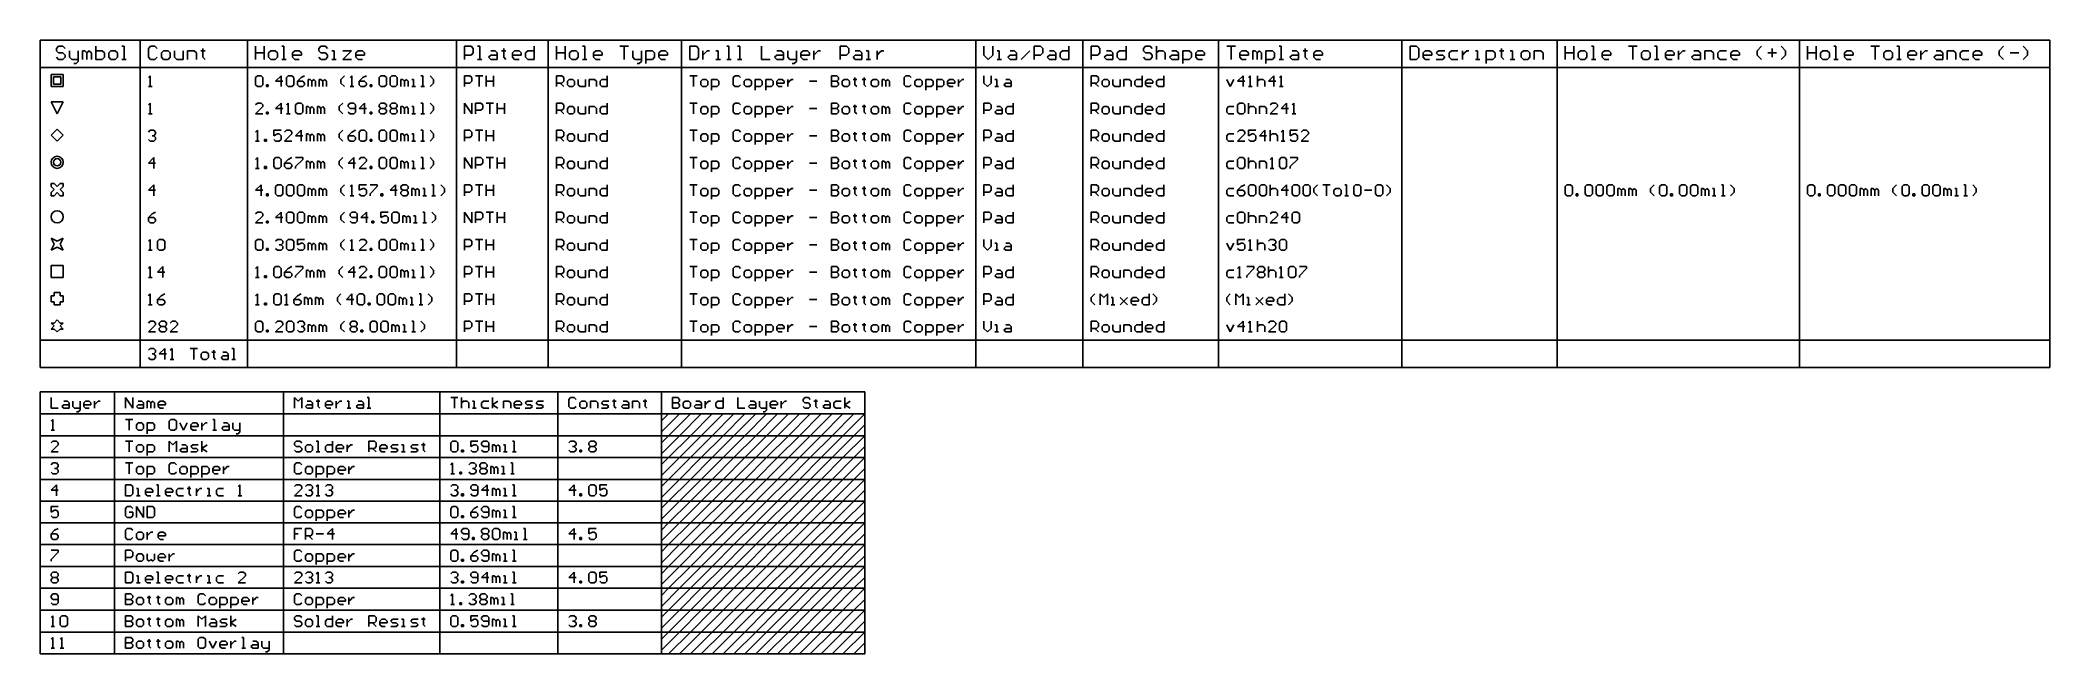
# Model space of a CAD drawing. Header units: millimetres. Extents: x 7.3 to 18.4, y 2.4 to 9.4.
# Drawn here: x 7.32 to 18.38, y 6.07 to 9.45 of the extents above; entities that cross this region are included whole.
import ezdxf

# ---------------------------------------------------------------- set-up
doc = ezdxf.new("R2010")
doc.units = ezdxf.units.MM
doc.header["$MEASUREMENT"] = 0
doc.layers.add('DrillDrawing', color=1, linetype='Continuous')
doc.layers.add('Mechanical1', color=6, linetype='Continuous')

msp = doc.modelspace()

# ---------------------------------------------------------------- linework, layer by layer
at = {"layer": 'DrillDrawing'}
for p, q in [((7.322, 9.447), (18.383, 9.447)), ((7.322, 7.647), (7.322, 9.447)), ((7.424, 9.414), (7.412, 9.402)), ((7.412, 9.402), (7.412, 9.39)), ((7.448, 9.414), (7.424, 9.414)), ((7.46, 9.402), (7.448, 9.414)), ((7.628, 9.414), (7.628, 9.342)), ((7.784, 9.414), (7.772, 9.414)), ((7.784, 9.342), (7.784, 9.414)), ((7.873, 7.647), (7.873, 9.447)), ((7.93, 9.414), (7.918, 9.402)), ((7.918, 9.402), (7.918, 9.354)), ((7.954, 9.414), (7.93, 9.414)), ((7.966, 9.402), (7.954, 9.414)), ((8.218, 9.402), (8.218, 9.39)), ((8.463, 7.647), (8.463, 9.447)), ((8.508, 9.414), (8.508, 9.342)), ((8.556, 9.378), (8.556, 9.414)), ((8.556, 9.414), (8.556, 9.342)), ((8.664, 9.414), (8.652, 9.414)), ((8.664, 9.342), (8.664, 9.414)), ((8.868, 9.414), (8.856, 9.402)), ((8.856, 9.402), (8.856, 9.39)), ((8.892, 9.414), (8.868, 9.414)), ((8.904, 9.402), (8.892, 9.414)), ((9.613, 7.647), (9.613, 9.447)), ((9.658, 9.342), (9.658, 9.414)), ((9.658, 9.414), (9.694, 9.414)), ((9.694, 9.414), (9.706, 9.402)), ((9.706, 9.402), (9.706, 9.378)), ((9.742, 9.414), (9.73, 9.414)), ((9.742, 9.342), (9.742, 9.414)), ((9.874, 9.402), (9.874, 9.39)), ((10.042, 9.414), (10.042, 9.342)), ((10.119, 7.647), (10.119, 9.447)), ((10.164, 9.414), (10.164, 9.342)), ((10.212, 9.378), (10.212, 9.414)), ((10.212, 9.414), (10.212, 9.342)), ((10.32, 9.414), (10.308, 9.414)), ((10.32, 9.342), (10.32, 9.414)), ((10.512, 9.414), (10.56, 9.414)), ((10.56, 9.414), (10.536, 9.414)), ((10.536, 9.414), (10.536, 9.342)), ((10.853, 7.647), (10.853, 9.447)), ((10.898, 9.414), (10.898, 9.342)), ((10.934, 9.414), (10.898, 9.414)), ((10.946, 9.402), (10.934, 9.414)), ((10.946, 9.354), (10.946, 9.402)), ((11.113, 9.414), (11.101, 9.414)), ((11.113, 9.342), (11.113, 9.414)), ((11.173, 9.414), (11.161, 9.414)), ((11.173, 9.342), (11.173, 9.414)), ((11.293, 9.414), (11.293, 9.342)), ((11.725, 9.342), (11.725, 9.414)), ((11.725, 9.414), (11.761, 9.414)), ((11.761, 9.414), (11.773, 9.402)), ((11.773, 9.402), (11.773, 9.378)), ((12.472, 7.647), (12.472, 9.447)), ((12.517, 9.414), (12.517, 9.366)), ((12.565, 9.366), (12.565, 9.414)), ((12.793, 9.342), (12.793, 9.414)), ((12.793, 9.414), (12.829, 9.414)), ((12.829, 9.414), (12.841, 9.402)), ((12.841, 9.402), (12.841, 9.378)), ((12.985, 9.414), (12.985, 9.342)), ((13.062, 7.647), (13.062, 9.447)), ((13.107, 9.342), (13.107, 9.414)), ((13.107, 9.414), (13.143, 9.414)), ((13.143, 9.414), (13.155, 9.402)), ((13.155, 9.402), (13.155, 9.378)), ((13.299, 9.414), (13.299, 9.342)), ((13.407, 9.414), (13.395, 9.402)), ((13.395, 9.402), (13.395, 9.39)), ((13.431, 9.414), (13.407, 9.414)), ((13.443, 9.402), (13.431, 9.414)), ((13.467, 9.414), (13.467, 9.342)), ((13.808, 7.647), (13.808, 9.447)), ((13.853, 9.414), (13.901, 9.414)), ((13.901, 9.414), (13.877, 9.414)), ((13.877, 9.414), (13.877, 9.342)), ((14.153, 9.414), (14.141, 9.414)), ((14.153, 9.342), (14.153, 9.414)), ((14.285, 9.402), (14.285, 9.39)), ((14.817, 7.647), (14.817, 9.447)), ((14.862, 9.414), (14.862, 9.342)), ((14.898, 9.414), (14.862, 9.414)), ((14.91, 9.402), (14.898, 9.414)), ((14.91, 9.354), (14.91, 9.402)), ((15.366, 9.402), (15.366, 9.39)), ((15.671, 7.647), (15.671, 9.447)), ((15.716, 9.414), (15.716, 9.342)), ((15.764, 9.378), (15.764, 9.414)), ((15.764, 9.414), (15.764, 9.342)), ((15.872, 9.414), (15.86, 9.414)), ((15.872, 9.342), (15.872, 9.414)), ((16.064, 9.414), (16.112, 9.414)), ((16.112, 9.414), (16.088, 9.414)), ((16.088, 9.414), (16.088, 9.342)), ((16.22, 9.414), (16.208, 9.414)), ((16.22, 9.342), (16.22, 9.414)), ((16.772, 9.39), (16.796, 9.414)), ((16.856, 9.402), (16.856, 9.354)), ((16.928, 9.39), (16.904, 9.414)), ((17.005, 7.647), (17.005, 9.447)), ((17.05, 9.414), (17.05, 9.342)), ((17.098, 9.378), (17.098, 9.414)), ((17.098, 9.414), (17.098, 9.342)), ((17.206, 9.414), (17.194, 9.414)), ((17.206, 9.342), (17.206, 9.414)), ((17.398, 9.414), (17.446, 9.414)), ((17.446, 9.414), (17.422, 9.414)), ((17.422, 9.414), (17.422, 9.342)), ((17.554, 9.414), (17.542, 9.414)), ((17.554, 9.342), (17.554, 9.414)), ((18.105, 9.39), (18.129, 9.414)), ((18.261, 9.39), (18.237, 9.414)), ((18.383, 7.647), (18.383, 9.447)), ((7.322, 9.297), (18.383, 9.297)), ((7.412, 9.39), (7.424, 9.378)), ((7.424, 9.342), (7.412, 9.354)), ((7.424, 9.378), (7.448, 9.378)), ((7.448, 9.342), (7.424, 9.342)), ((7.448, 9.378), (7.46, 9.366)), ((7.46, 9.354), (7.448, 9.342)), ((7.46, 9.366), (7.46, 9.354)), ((7.484, 9.39), (7.484, 9.354)), ((7.484, 9.354), (7.496, 9.342)), ((7.496, 9.342), (7.532, 9.342)), ((7.52, 9.319), (7.508, 9.319)), ((7.532, 9.331), (7.52, 9.319)), ((7.532, 9.342), (7.532, 9.39)), ((7.532, 9.342), (7.532, 9.331)), ((7.556, 9.342), (7.556, 9.39)), ((7.556, 9.39), (7.568, 9.39)), ((7.568, 9.39), (7.58, 9.378)), ((7.58, 9.378), (7.592, 9.39)), ((7.58, 9.378), (7.58, 9.342)), ((7.58, 9.342), (7.58, 9.378)), ((7.592, 9.39), (7.604, 9.378)), ((7.604, 9.378), (7.604, 9.342)), ((7.664, 9.39), (7.628, 9.39)), ((7.628, 9.342), (7.664, 9.342)), ((7.676, 9.378), (7.664, 9.39)), ((7.664, 9.342), (7.676, 9.354)), ((7.676, 9.366), (7.676, 9.378)), ((7.676, 9.354), (7.676, 9.366)), ((7.712, 9.39), (7.7, 9.378)), ((7.7, 9.378), (7.7, 9.354)), ((7.7, 9.354), (7.712, 9.342)), ((7.736, 9.39), (7.712, 9.39)), ((7.712, 9.342), (7.736, 9.342)), ((7.748, 9.378), (7.736, 9.39)), ((7.736, 9.342), (7.748, 9.354)), ((7.748, 9.354), (7.748, 9.378)), ((7.772, 9.342), (7.796, 9.342)), ((7.796, 9.342), (7.784, 9.342)), ((7.918, 9.354), (7.93, 9.342)), ((7.93, 9.342), (7.954, 9.342)), ((7.954, 9.342), (7.966, 9.354)), ((8.002, 9.39), (7.99, 9.378)), ((7.99, 9.378), (7.99, 9.354)), ((7.99, 9.354), (8.002, 9.342)), ((8.026, 9.39), (8.002, 9.39)), ((8.002, 9.342), (8.026, 9.342)), ((8.038, 9.378), (8.026, 9.39)), ((8.026, 9.342), (8.038, 9.354)), ((8.038, 9.354), (8.038, 9.378)), ((8.062, 9.39), (8.062, 9.354)), ((8.062, 9.354), (8.074, 9.342)), ((8.074, 9.342), (8.11, 9.342)), ((8.11, 9.342), (8.11, 9.39)), ((8.134, 9.342), (8.134, 9.39)), ((8.134, 9.39), (8.17, 9.39)), ((8.17, 9.39), (8.182, 9.378)), ((8.182, 9.378), (8.182, 9.342)), ((8.218, 9.39), (8.206, 9.39)), ((8.206, 9.39), (8.23, 9.39)), ((8.23, 9.39), (8.218, 9.39)), ((8.218, 9.39), (8.218, 9.354)), ((8.218, 9.354), (8.23, 9.342)), ((8.508, 9.342), (8.508, 9.378)), ((8.508, 9.378), (8.556, 9.378)), ((8.592, 9.39), (8.58, 9.378)), ((8.58, 9.378), (8.58, 9.354)), ((8.58, 9.354), (8.592, 9.342)), ((8.616, 9.39), (8.592, 9.39)), ((8.592, 9.342), (8.616, 9.342)), ((8.628, 9.378), (8.616, 9.39)), ((8.616, 9.342), (8.628, 9.354)), ((8.628, 9.354), (8.628, 9.378)), ((8.652, 9.342), (8.676, 9.342)), ((8.676, 9.342), (8.664, 9.342)), ((8.712, 9.378), (8.724, 9.39)), ((8.712, 9.354), (8.712, 9.378)), ((8.76, 9.366), (8.712, 9.366)), ((8.724, 9.342), (8.712, 9.354)), ((8.724, 9.39), (8.748, 9.39)), ((8.748, 9.342), (8.724, 9.342)), ((8.748, 9.39), (8.76, 9.378)), ((8.76, 9.378), (8.76, 9.366)), ((8.856, 9.39), (8.868, 9.378)), ((8.868, 9.342), (8.856, 9.354)), ((8.868, 9.378), (8.892, 9.378)), ((8.892, 9.342), (8.868, 9.342)), ((8.892, 9.378), (8.904, 9.366)), ((8.904, 9.354), (8.892, 9.342)), ((8.904, 9.366), (8.904, 9.354)), ((8.94, 9.39), (8.928, 9.39)), ((8.928, 9.342), (8.952, 9.342)), ((8.94, 9.342), (8.94, 9.39)), ((8.952, 9.342), (8.94, 9.342)), ((8.988, 9.39), (9.036, 9.39)), ((9.036, 9.39), (8.988, 9.342)), ((8.988, 9.342), (9.036, 9.342)), ((9.06, 9.378), (9.072, 9.39)), ((9.06, 9.354), (9.06, 9.378)), ((9.108, 9.366), (9.06, 9.366)), ((9.072, 9.342), (9.06, 9.354)), ((9.072, 9.39), (9.096, 9.39)), ((9.096, 9.342), (9.072, 9.342)), ((9.096, 9.39), (9.108, 9.378)), ((9.108, 9.378), (9.108, 9.366)), ((9.694, 9.366), (9.658, 9.366)), ((9.706, 9.378), (9.694, 9.366)), ((9.73, 9.342), (9.754, 9.342)), ((9.754, 9.342), (9.742, 9.342)), ((9.79, 9.354), (9.802, 9.366)), ((9.802, 9.342), (9.79, 9.354)), ((9.802, 9.39), (9.826, 9.39)), ((9.802, 9.366), (9.838, 9.366)), ((9.838, 9.342), (9.802, 9.342)), ((9.826, 9.39), (9.838, 9.378)), ((9.838, 9.378), (9.838, 9.342)), ((9.874, 9.39), (9.862, 9.39)), ((9.862, 9.39), (9.886, 9.39)), ((9.886, 9.39), (9.874, 9.39)), ((9.874, 9.39), (9.874, 9.354)), ((9.874, 9.354), (9.886, 9.342)), ((9.922, 9.378), (9.934, 9.39)), ((9.922, 9.354), (9.922, 9.378)), ((9.97, 9.366), (9.922, 9.366)), ((9.934, 9.342), (9.922, 9.354)), ((9.934, 9.39), (9.958, 9.39)), ((9.958, 9.342), (9.934, 9.342)), ((9.958, 9.39), (9.97, 9.378)), ((9.97, 9.378), (9.97, 9.366)), ((9.994, 9.378), (10.006, 9.39)), ((9.994, 9.354), (9.994, 9.378)), ((10.006, 9.342), (9.994, 9.354)), ((10.006, 9.39), (10.042, 9.39)), ((10.042, 9.342), (10.006, 9.342)), ((10.164, 9.342), (10.164, 9.378)), ((10.164, 9.378), (10.212, 9.378)), ((10.248, 9.39), (10.236, 9.378)), ((10.236, 9.378), (10.236, 9.354)), ((10.236, 9.354), (10.248, 9.342)), ((10.272, 9.39), (10.248, 9.39)), ((10.248, 9.342), (10.272, 9.342)), ((10.284, 9.378), (10.272, 9.39)), ((10.272, 9.342), (10.284, 9.354)), ((10.284, 9.354), (10.284, 9.378)), ((10.308, 9.342), (10.332, 9.342)), ((10.332, 9.342), (10.32, 9.342)), ((10.368, 9.378), (10.38, 9.39)), ((10.368, 9.354), (10.368, 9.378)), ((10.416, 9.366), (10.368, 9.366)), ((10.38, 9.342), (10.368, 9.354)), ((10.38, 9.39), (10.404, 9.39)), ((10.404, 9.342), (10.38, 9.342)), ((10.404, 9.39), (10.416, 9.378)), ((10.416, 9.378), (10.416, 9.366)), ((10.584, 9.39), (10.584, 9.354)), ((10.584, 9.354), (10.596, 9.342)), ((10.596, 9.342), (10.632, 9.342)), ((10.62, 9.319), (10.608, 9.319)), ((10.632, 9.331), (10.62, 9.319)), ((10.632, 9.342), (10.632, 9.39)), ((10.632, 9.342), (10.632, 9.331)), ((10.656, 9.319), (10.656, 9.39)), ((10.656, 9.39), (10.692, 9.39)), ((10.692, 9.342), (10.656, 9.342)), ((10.692, 9.39), (10.704, 9.378)), ((10.704, 9.354), (10.692, 9.342)), ((10.704, 9.378), (10.704, 9.354)), ((10.728, 9.378), (10.74, 9.39)), ((10.728, 9.354), (10.728, 9.378)), ((10.776, 9.366), (10.728, 9.366)), ((10.74, 9.342), (10.728, 9.354)), ((10.74, 9.39), (10.764, 9.39)), ((10.764, 9.342), (10.74, 9.342)), ((10.764, 9.39), (10.776, 9.378)), ((10.776, 9.378), (10.776, 9.366)), ((10.898, 9.342), (10.934, 9.342)), ((10.934, 9.342), (10.946, 9.354)), ((10.97, 9.39), (10.97, 9.342)), ((10.97, 9.366), (10.982, 9.378)), ((10.97, 9.342), (10.97, 9.366)), ((10.982, 9.378), (10.994, 9.39)), ((10.994, 9.39), (11.006, 9.39)), ((11.054, 9.39), (11.042, 9.39)), ((11.042, 9.342), (11.066, 9.342)), ((11.054, 9.342), (11.054, 9.39)), ((11.066, 9.342), (11.054, 9.342)), ((11.101, 9.342), (11.125, 9.342)), ((11.125, 9.342), (11.113, 9.342)), ((11.161, 9.342), (11.185, 9.342)), ((11.185, 9.342), (11.173, 9.342)), ((11.293, 9.342), (11.341, 9.342)), ((11.365, 9.354), (11.377, 9.366)), ((11.377, 9.342), (11.365, 9.354)), ((11.377, 9.39), (11.401, 9.39)), ((11.377, 9.366), (11.413, 9.366)), ((11.413, 9.342), (11.377, 9.342)), ((11.401, 9.39), (11.413, 9.378)), ((11.413, 9.378), (11.413, 9.342)), ((11.437, 9.39), (11.437, 9.354)), ((11.437, 9.354), (11.449, 9.342)), ((11.449, 9.342), (11.485, 9.342)), ((11.473, 9.319), (11.461, 9.319)), ((11.485, 9.331), (11.473, 9.319)), ((11.485, 9.342), (11.485, 9.39)), ((11.485, 9.342), (11.485, 9.331)), ((11.509, 9.378), (11.521, 9.39)), ((11.509, 9.354), (11.509, 9.378)), ((11.557, 9.366), (11.509, 9.366)), ((11.521, 9.342), (11.509, 9.354)), ((11.521, 9.39), (11.545, 9.39)), ((11.545, 9.342), (11.521, 9.342)), ((11.545, 9.39), (11.557, 9.378)), ((11.557, 9.378), (11.557, 9.366)), ((11.581, 9.39), (11.581, 9.342)), ((11.581, 9.366), (11.593, 9.378)), ((11.581, 9.342), (11.581, 9.366)), ((11.593, 9.378), (11.605, 9.39)), ((11.605, 9.39), (11.617, 9.39)), ((11.761, 9.366), (11.725, 9.366)), ((11.773, 9.378), (11.761, 9.366)), ((11.797, 9.354), (11.809, 9.366)), ((11.809, 9.342), (11.797, 9.354)), ((11.809, 9.39), (11.833, 9.39)), ((11.809, 9.366), (11.845, 9.366)), ((11.845, 9.342), (11.809, 9.342)), ((11.833, 9.39), (11.845, 9.378)), ((11.845, 9.378), (11.845, 9.342)), ((11.881, 9.39), (11.869, 9.39)), ((11.869, 9.342), (11.893, 9.342)), ((11.881, 9.342), (11.881, 9.39)), ((11.893, 9.342), (11.881, 9.342)), ((11.929, 9.39), (11.929, 9.342)), ((11.929, 9.366), (11.941, 9.378)), ((11.929, 9.342), (11.929, 9.366)), ((11.941, 9.378), (11.953, 9.39)), ((11.953, 9.39), (11.965, 9.39)), ((12.517, 9.366), (12.541, 9.342)), ((12.541, 9.342), (12.565, 9.366)), ((12.601, 9.39), (12.589, 9.39)), ((12.589, 9.342), (12.613, 9.342)), ((12.601, 9.342), (12.601, 9.39)), ((12.613, 9.342), (12.601, 9.342)), ((12.649, 9.354), (12.661, 9.366)), ((12.661, 9.342), (12.649, 9.354)), ((12.661, 9.39), (12.685, 9.39)), ((12.661, 9.366), (12.697, 9.366)), ((12.697, 9.342), (12.661, 9.342)), ((12.685, 9.39), (12.697, 9.378)), ((12.697, 9.378), (12.697, 9.342)), ((12.721, 9.342), (12.769, 9.39)), ((12.829, 9.366), (12.793, 9.366)), ((12.841, 9.378), (12.829, 9.366)), ((12.865, 9.354), (12.877, 9.366)), ((12.877, 9.342), (12.865, 9.354)), ((12.877, 9.39), (12.901, 9.39)), ((12.877, 9.366), (12.913, 9.366)), ((12.913, 9.342), (12.877, 9.342)), ((12.901, 9.39), (12.913, 9.378)), ((12.913, 9.378), (12.913, 9.342)), ((12.937, 9.378), (12.949, 9.39)), ((12.937, 9.354), (12.937, 9.378)), ((12.949, 9.342), (12.937, 9.354)), ((12.949, 9.39), (12.985, 9.39)), ((12.985, 9.342), (12.949, 9.342)), ((13.143, 9.366), (13.107, 9.366)), ((13.155, 9.378), (13.143, 9.366)), ((13.179, 9.354), (13.191, 9.366)), ((13.191, 9.342), (13.179, 9.354)), ((13.191, 9.39), (13.215, 9.39)), ((13.191, 9.366), (13.227, 9.366)), ((13.227, 9.342), (13.191, 9.342)), ((13.215, 9.39), (13.227, 9.378)), ((13.227, 9.378), (13.227, 9.342)), ((13.251, 9.378), (13.263, 9.39)), ((13.251, 9.354), (13.251, 9.378)), ((13.263, 9.342), (13.251, 9.354)), ((13.263, 9.39), (13.299, 9.39)), ((13.299, 9.342), (13.263, 9.342)), ((13.395, 9.39), (13.407, 9.378)), ((13.407, 9.342), (13.395, 9.354)), ((13.407, 9.378), (13.431, 9.378)), ((13.431, 9.342), (13.407, 9.342)), ((13.431, 9.378), (13.443, 9.366)), ((13.443, 9.354), (13.431, 9.342)), ((13.443, 9.366), (13.443, 9.354)), ((13.467, 9.378), (13.479, 9.39)), ((13.467, 9.342), (13.467, 9.378)), ((13.479, 9.39), (13.503, 9.39)), ((13.503, 9.39), (13.515, 9.378)), ((13.515, 9.378), (13.515, 9.342)), ((13.539, 9.354), (13.551, 9.366)), ((13.551, 9.342), (13.539, 9.354)), ((13.551, 9.39), (13.575, 9.39)), ((13.551, 9.366), (13.587, 9.366)), ((13.587, 9.342), (13.551, 9.342)), ((13.575, 9.39), (13.587, 9.378)), ((13.587, 9.378), (13.587, 9.342)), ((13.611, 9.319), (13.611, 9.39)), ((13.611, 9.39), (13.647, 9.39)), ((13.647, 9.342), (13.611, 9.342)), ((13.647, 9.39), (13.659, 9.378)), ((13.659, 9.354), (13.647, 9.342)), ((13.659, 9.378), (13.659, 9.354)), ((13.683, 9.378), (13.695, 9.39)), ((13.683, 9.354), (13.683, 9.378)), ((13.731, 9.366), (13.683, 9.366)), ((13.695, 9.342), (13.683, 9.354)), ((13.695, 9.39), (13.719, 9.39)), ((13.719, 9.342), (13.695, 9.342)), ((13.719, 9.39), (13.731, 9.378)), ((13.731, 9.378), (13.731, 9.366)), ((13.925, 9.378), (13.937, 9.39)), ((13.925, 9.354), (13.925, 9.378)), ((13.973, 9.366), (13.925, 9.366)), ((13.937, 9.342), (13.925, 9.354)), ((13.937, 9.39), (13.961, 9.39)), ((13.961, 9.342), (13.937, 9.342)), ((13.961, 9.39), (13.973, 9.378)), ((13.973, 9.378), (13.973, 9.366)), ((13.997, 9.342), (13.997, 9.39)), ((13.997, 9.39), (14.009, 9.39)), ((14.009, 9.39), (14.021, 9.378)), ((14.021, 9.378), (14.033, 9.39)), ((14.021, 9.378), (14.021, 9.342)), ((14.021, 9.342), (14.021, 9.378)), ((14.033, 9.39), (14.045, 9.378)), ((14.045, 9.378), (14.045, 9.342)), ((14.069, 9.319), (14.069, 9.39)), ((14.069, 9.39), (14.105, 9.39)), ((14.105, 9.342), (14.069, 9.342)), ((14.105, 9.39), (14.117, 9.378)), ((14.117, 9.354), (14.105, 9.342)), ((14.117, 9.378), (14.117, 9.354)), ((14.141, 9.342), (14.165, 9.342)), ((14.165, 9.342), (14.153, 9.342)), ((14.201, 9.354), (14.213, 9.366)), ((14.213, 9.342), (14.201, 9.354)), ((14.213, 9.39), (14.237, 9.39)), ((14.213, 9.366), (14.249, 9.366)), ((14.249, 9.342), (14.213, 9.342)), ((14.237, 9.39), (14.249, 9.378)), ((14.249, 9.378), (14.249, 9.342)), ((14.285, 9.39), (14.273, 9.39)), ((14.273, 9.39), (14.297, 9.39)), ((14.297, 9.39), (14.285, 9.39)), ((14.285, 9.39), (14.285, 9.354)), ((14.285, 9.354), (14.297, 9.342)), ((14.333, 9.378), (14.345, 9.39)), ((14.333, 9.354), (14.333, 9.378)), ((14.381, 9.366), (14.333, 9.366)), ((14.345, 9.342), (14.333, 9.354)), ((14.345, 9.39), (14.369, 9.39)), ((14.369, 9.342), (14.345, 9.342)), ((14.369, 9.39), (14.381, 9.378)), ((14.381, 9.378), (14.381, 9.366)), ((14.862, 9.342), (14.898, 9.342)), ((14.898, 9.342), (14.91, 9.354)), ((14.934, 9.378), (14.946, 9.39)), ((14.934, 9.354), (14.934, 9.378)), ((14.982, 9.366), (14.934, 9.366)), ((14.946, 9.342), (14.934, 9.354)), ((14.946, 9.39), (14.97, 9.39)), ((14.97, 9.342), (14.946, 9.342)), ((14.97, 9.39), (14.982, 9.378)), ((14.982, 9.378), (14.982, 9.366)), ((15.006, 9.378), (15.018, 9.39)), ((15.018, 9.366), (15.006, 9.378)), ((15.006, 9.342), (15.042, 9.342)), ((15.018, 9.39), (15.054, 9.39)), ((15.042, 9.366), (15.018, 9.366)), ((15.054, 9.354), (15.042, 9.366)), ((15.042, 9.342), (15.054, 9.354)), ((15.09, 9.39), (15.078, 9.378)), ((15.078, 9.378), (15.078, 9.354)), ((15.078, 9.354), (15.09, 9.342)), ((15.126, 9.39), (15.09, 9.39)), ((15.09, 9.342), (15.126, 9.342)), ((15.15, 9.39), (15.15, 9.342)), ((15.15, 9.366), (15.162, 9.378)), ((15.15, 9.342), (15.15, 9.366)), ((15.162, 9.378), (15.174, 9.39)), ((15.174, 9.39), (15.186, 9.39)), ((15.234, 9.39), (15.222, 9.39)), ((15.222, 9.342), (15.246, 9.342)), ((15.234, 9.342), (15.234, 9.39)), ((15.246, 9.342), (15.234, 9.342)), ((15.282, 9.319), (15.282, 9.39)), ((15.282, 9.39), (15.318, 9.39)), ((15.318, 9.342), (15.282, 9.342)), ((15.318, 9.39), (15.33, 9.378)), ((15.33, 9.354), (15.318, 9.342)), ((15.33, 9.378), (15.33, 9.354)), ((15.366, 9.39), (15.354, 9.39)), ((15.354, 9.39), (15.378, 9.39)), ((15.378, 9.39), (15.366, 9.39)), ((15.366, 9.39), (15.366, 9.354)), ((15.366, 9.354), (15.378, 9.342)), ((15.426, 9.39), (15.414, 9.39)), ((15.414, 9.342), (15.438, 9.342)), ((15.426, 9.342), (15.426, 9.39)), ((15.438, 9.342), (15.426, 9.342)), ((15.486, 9.39), (15.474, 9.378)), ((15.474, 9.378), (15.474, 9.354)), ((15.474, 9.354), (15.486, 9.342)), ((15.51, 9.39), (15.486, 9.39)), ((15.486, 9.342), (15.51, 9.342)), ((15.522, 9.378), (15.51, 9.39)), ((15.51, 9.342), (15.522, 9.354)), ((15.522, 9.354), (15.522, 9.378)), ((15.546, 9.342), (15.546, 9.39)), ((15.546, 9.39), (15.582, 9.39)), ((15.582, 9.39), (15.594, 9.378)), ((15.594, 9.378), (15.594, 9.342)), ((15.716, 9.342), (15.716, 9.378)), ((15.716, 9.378), (15.764, 9.378)), ((15.8, 9.39), (15.788, 9.378)), ((15.788, 9.378), (15.788, 9.354)), ((15.788, 9.354), (15.8, 9.342)), ((15.824, 9.39), (15.8, 9.39)), ((15.8, 9.342), (15.824, 9.342)), ((15.836, 9.378), (15.824, 9.39)), ((15.824, 9.342), (15.836, 9.354)), ((15.836, 9.354), (15.836, 9.378)), ((15.86, 9.342), (15.884, 9.342)), ((15.884, 9.342), (15.872, 9.342)), ((15.92, 9.378), (15.932, 9.39)), ((15.92, 9.354), (15.92, 9.378)), ((15.968, 9.366), (15.92, 9.366)), ((15.932, 9.342), (15.92, 9.354)), ((15.932, 9.39), (15.956, 9.39)), ((15.956, 9.342), (15.932, 9.342)), ((15.956, 9.39), (15.968, 9.378)), ((15.968, 9.378), (15.968, 9.366)), ((16.148, 9.39), (16.136, 9.378)), ((16.136, 9.378), (16.136, 9.354)), ((16.136, 9.354), (16.148, 9.342)), ((16.172, 9.39), (16.148, 9.39)), ((16.148, 9.342), (16.172, 9.342)), ((16.184, 9.378), (16.172, 9.39)), ((16.172, 9.342), (16.184, 9.354)), ((16.184, 9.354), (16.184, 9.378)), ((16.208, 9.342), (16.232, 9.342)), ((16.232, 9.342), (16.22, 9.342)), ((16.268, 9.378), (16.28, 9.39)), ((16.268, 9.354), (16.268, 9.378)), ((16.316, 9.366), (16.268, 9.366)), ((16.28, 9.342), (16.268, 9.354)), ((16.28, 9.39), (16.304, 9.39)), ((16.304, 9.342), (16.28, 9.342)), ((16.304, 9.39), (16.316, 9.378)), ((16.316, 9.378), (16.316, 9.366)), ((16.34, 9.39), (16.34, 9.342)), ((16.34, 9.366), (16.352, 9.378)), ((16.34, 9.342), (16.34, 9.366)), ((16.352, 9.378), (16.364, 9.39)), ((16.364, 9.39), (16.376, 9.39)), ((16.412, 9.354), (16.424, 9.366)), ((16.424, 9.342), (16.412, 9.354)), ((16.424, 9.39), (16.448, 9.39)), ((16.424, 9.366), (16.46, 9.366)), ((16.46, 9.342), (16.424, 9.342)), ((16.448, 9.39), (16.46, 9.378)), ((16.46, 9.378), (16.46, 9.342)), ((16.484, 9.342), (16.484, 9.39)), ((16.484, 9.39), (16.52, 9.39)), ((16.52, 9.39), (16.532, 9.378)), ((16.532, 9.378), (16.532, 9.342)), ((16.568, 9.39), (16.556, 9.378)), ((16.556, 9.378), (16.556, 9.354)), ((16.556, 9.354), (16.568, 9.342)), ((16.604, 9.39), (16.568, 9.39)), ((16.568, 9.342), (16.604, 9.342)), ((16.628, 9.378), (16.64, 9.39)), ((16.628, 9.354), (16.628, 9.378)), ((16.676, 9.366), (16.628, 9.366)), ((16.64, 9.342), (16.628, 9.354)), ((16.64, 9.39), (16.664, 9.39)), ((16.664, 9.342), (16.64, 9.342)), ((16.664, 9.39), (16.676, 9.378)), ((16.676, 9.378), (16.676, 9.366)), ((16.772, 9.366), (16.772, 9.39)), ((16.796, 9.342), (16.772, 9.366)), ((16.832, 9.378), (16.88, 9.378)), ((16.904, 9.342), (16.928, 9.366)), ((16.928, 9.366), (16.928, 9.39)), ((17.05, 9.342), (17.05, 9.378)), ((17.05, 9.378), (17.098, 9.378)), ((17.134, 9.39), (17.122, 9.378)), ((17.122, 9.378), (17.122, 9.354)), ((17.122, 9.354), (17.134, 9.342)), ((17.158, 9.39), (17.134, 9.39)), ((17.134, 9.342), (17.158, 9.342)), ((17.17, 9.378), (17.158, 9.39)), ((17.158, 9.342), (17.17, 9.354)), ((17.17, 9.354), (17.17, 9.378)), ((17.194, 9.342), (17.218, 9.342)), ((17.218, 9.342), (17.206, 9.342)), ((17.254, 9.378), (17.266, 9.39)), ((17.254, 9.354), (17.254, 9.378)), ((17.302, 9.366), (17.254, 9.366)), ((17.266, 9.342), (17.254, 9.354)), ((17.266, 9.39), (17.29, 9.39)), ((17.29, 9.342), (17.266, 9.342)), ((17.29, 9.39), (17.302, 9.378)), ((17.302, 9.378), (17.302, 9.366)), ((17.482, 9.39), (17.47, 9.378)), ((17.47, 9.378), (17.47, 9.354)), ((17.47, 9.354), (17.482, 9.342)), ((17.506, 9.39), (17.482, 9.39)), ((17.482, 9.342), (17.506, 9.342)), ((17.518, 9.378), (17.506, 9.39)), ((17.506, 9.342), (17.518, 9.354)), ((17.518, 9.354), (17.518, 9.378)), ((17.542, 9.342), (17.566, 9.342)), ((17.566, 9.342), (17.554, 9.342)), ((17.602, 9.378), (17.614, 9.39)), ((17.602, 9.354), (17.602, 9.378)), ((17.65, 9.366), (17.602, 9.366)), ((17.614, 9.342), (17.602, 9.354)), ((17.614, 9.39), (17.638, 9.39)), ((17.638, 9.342), (17.614, 9.342)), ((17.638, 9.39), (17.65, 9.378)), ((17.65, 9.378), (17.65, 9.366)), ((17.674, 9.39), (17.674, 9.342)), ((17.674, 9.366), (17.686, 9.378)), ((17.674, 9.342), (17.674, 9.366)), ((17.686, 9.378), (17.698, 9.39)), ((17.698, 9.39), (17.71, 9.39)), ((17.746, 9.354), (17.758, 9.366)), ((17.758, 9.342), (17.746, 9.354)), ((17.758, 9.39), (17.782, 9.39)), ((17.758, 9.366), (17.794, 9.366)), ((17.794, 9.342), (17.758, 9.342)), ((17.782, 9.39), (17.794, 9.378)), ((17.794, 9.378), (17.794, 9.342)), ((17.818, 9.342), (17.818, 9.39)), ((17.818, 9.39), (17.854, 9.39)), ((17.854, 9.39), (17.866, 9.378)), ((17.866, 9.378), (17.866, 9.342)), ((17.902, 9.39), (17.89, 9.378)), ((17.89, 9.378), (17.89, 9.354)), ((17.89, 9.354), (17.902, 9.342)), ((17.938, 9.39), (17.902, 9.39)), ((17.902, 9.342), (17.938, 9.342)), ((17.962, 9.378), (17.974, 9.39)), ((17.962, 9.354), (17.962, 9.378)), ((18.009, 9.366), (17.962, 9.366)), ((17.974, 9.342), (17.962, 9.354)), ((17.974, 9.39), (17.997, 9.39)), ((17.997, 9.342), (17.974, 9.342)), ((17.997, 9.39), (18.009, 9.378)), ((18.009, 9.378), (18.009, 9.366)), ((18.105, 9.366), (18.105, 9.39)), ((18.129, 9.342), (18.105, 9.366)), ((18.165, 9.378), (18.213, 9.378)), ((18.237, 9.342), (18.261, 9.366)), ((18.261, 9.366), (18.261, 9.39)), ((7.382, 9.259), (7.449, 9.259)), ((7.382, 9.193), (7.382, 9.259)), ((7.382, 9.193), (7.449, 9.193)), ((7.396, 9.246), (7.436, 9.246)), ((7.396, 9.206), (7.396, 9.246)), ((7.396, 9.206), (7.436, 9.206)), ((7.436, 9.206), (7.436, 9.246)), ((7.449, 9.193), (7.449, 9.259)), ((7.928, 9.252), (7.918, 9.242)), ((7.918, 9.193), (7.938, 9.193)), ((7.928, 9.193), (7.928, 9.252)), ((7.938, 9.193), (7.928, 9.193)), ((8.508, 9.242), (8.518, 9.252)), ((8.508, 9.202), (8.508, 9.242)), ((8.518, 9.193), (8.508, 9.202)), ((8.518, 9.252), (8.538, 9.252)), ((8.538, 9.193), (8.518, 9.193)), ((8.538, 9.252), (8.548, 9.242)), ((8.548, 9.202), (8.538, 9.193)), ((8.548, 9.242), (8.548, 9.202)), ((8.568, 9.193), (8.568, 9.202)), ((8.568, 9.202), (8.578, 9.202)), ((8.578, 9.193), (8.568, 9.193)), ((8.578, 9.202), (8.578, 9.193)), ((8.648, 9.252), (8.618, 9.222)), ((8.618, 9.222), (8.658, 9.222)), ((8.648, 9.193), (8.648, 9.252)), ((8.678, 9.242), (8.688, 9.252)), ((8.678, 9.202), (8.678, 9.242)), ((8.688, 9.193), (8.678, 9.202)), ((8.688, 9.252), (8.708, 9.252)), ((8.708, 9.193), (8.688, 9.193)), ((8.708, 9.252), (8.718, 9.242)), ((8.718, 9.202), (8.708, 9.193)), ((8.718, 9.242), (8.718, 9.202)), ((8.758, 9.242), (8.738, 9.222)), ((8.738, 9.222), (8.738, 9.202)), ((8.768, 9.222), (8.738, 9.222)), ((8.738, 9.202), (8.748, 9.193)), ((8.748, 9.193), (8.768, 9.193)), ((8.778, 9.252), (8.758, 9.242)), ((8.778, 9.212), (8.768, 9.222)), ((8.768, 9.193), (8.778, 9.202)), ((8.778, 9.202), (8.778, 9.212)), ((8.798, 9.193), (8.798, 9.232)), ((8.798, 9.232), (8.808, 9.232)), ((8.808, 9.232), (8.818, 9.222)), ((8.818, 9.222), (8.828, 9.232)), ((8.818, 9.222), (8.818, 9.193)), ((8.818, 9.193), (8.818, 9.222)), ((8.828, 9.232), (8.838, 9.222)), ((8.838, 9.222), (8.838, 9.193)), ((8.858, 9.193), (8.858, 9.232)), ((8.858, 9.232), (8.868, 9.232)), ((8.868, 9.232), (8.878, 9.222)), ((8.878, 9.222), (8.888, 9.232)), ((8.878, 9.222), (8.878, 9.193)), ((8.878, 9.193), (8.878, 9.222)), ((8.888, 9.232), (8.898, 9.222)), ((8.898, 9.222), (8.898, 9.193)), ((8.978, 9.232), (8.998, 9.252)), ((8.978, 9.212), (8.978, 9.232)), ((8.998, 9.193), (8.978, 9.212)), ((9.038, 9.252), (9.028, 9.242)), ((9.028, 9.193), (9.048, 9.193)), ((9.038, 9.193), (9.038, 9.252)), ((9.048, 9.193), (9.038, 9.193)), ((9.098, 9.242), (9.078, 9.222)), ((9.078, 9.222), (9.078, 9.202)), ((9.108, 9.222), (9.078, 9.222)), ((9.078, 9.202), (9.088, 9.193)), ((9.088, 9.193), (9.108, 9.193)), ((9.118, 9.252), (9.098, 9.242)), ((9.118, 9.212), (9.108, 9.222)), ((9.108, 9.193), (9.118, 9.202)), ((9.118, 9.202), (9.118, 9.212)), ((9.138, 9.193), (9.138, 9.202)), ((9.138, 9.202), (9.148, 9.202)), ((9.148, 9.193), (9.138, 9.193)), ((9.148, 9.202), (9.148, 9.193)), ((9.188, 9.242), (9.198, 9.252)), ((9.188, 9.202), (9.188, 9.242)), ((9.198, 9.193), (9.188, 9.202)), ((9.198, 9.252), (9.218, 9.252)), ((9.218, 9.193), (9.198, 9.193)), ((9.218, 9.252), (9.228, 9.242)), ((9.228, 9.202), (9.218, 9.193)), ((9.228, 9.242), (9.228, 9.202)), ((9.248, 9.242), (9.258, 9.252)), ((9.248, 9.202), (9.248, 9.242)), ((9.258, 9.193), (9.248, 9.202)), ((9.258, 9.252), (9.278, 9.252)), ((9.278, 9.193), (9.258, 9.193)), ((9.278, 9.252), (9.288, 9.242)), ((9.288, 9.202), (9.278, 9.193)), ((9.288, 9.242), (9.288, 9.202)), ((9.308, 9.193), (9.308, 9.232)), ((9.308, 9.232), (9.318, 9.232)), ((9.318, 9.232), (9.328, 9.222)), ((9.328, 9.222), (9.338, 9.232)), ((9.328, 9.222), (9.328, 9.193)), ((9.328, 9.193), (9.328, 9.222)), ((9.338, 9.232), (9.348, 9.222)), ((9.348, 9.222), (9.348, 9.193)), ((9.378, 9.232), (9.368, 9.232)), ((9.368, 9.193), (9.388, 9.193)), ((9.378, 9.193), (9.378, 9.232)), ((9.388, 9.193), (9.378, 9.193)), ((9.428, 9.252), (9.418, 9.252)), ((9.418, 9.193), (9.438, 9.193)), ((9.428, 9.193), (9.428, 9.252)), ((9.438, 9.193), (9.428, 9.193)), ((9.488, 9.232), (9.468, 9.252)), ((9.468, 9.193), (9.488, 9.212)), ((9.488, 9.212), (9.488, 9.232)), ((9.658, 9.193), (9.658, 9.252)), ((9.658, 9.252), (9.688, 9.252)), ((9.688, 9.212), (9.658, 9.212)), ((9.688, 9.252), (9.698, 9.242)), ((9.698, 9.222), (9.688, 9.212)), ((9.698, 9.242), (9.698, 9.222)), ((9.718, 9.252), (9.758, 9.252)), ((9.758, 9.252), (9.738, 9.252)), ((9.738, 9.252), (9.738, 9.193)), ((9.778, 9.252), (9.778, 9.193)), ((9.778, 9.193), (9.778, 9.222)), ((9.778, 9.222), (9.818, 9.222)), ((9.818, 9.222), (9.818, 9.252)), ((9.818, 9.252), (9.818, 9.193)), ((10.164, 9.193), (10.164, 9.252)), ((10.164, 9.252), (10.194, 9.252)), ((10.194, 9.212), (10.164, 9.212)), ((10.184, 9.212), (10.204, 9.193)), ((10.194, 9.252), (10.204, 9.242)), ((10.204, 9.222), (10.194, 9.212)), ((10.204, 9.242), (10.204, 9.222)), ((10.234, 9.232), (10.224, 9.222)), ((10.224, 9.222), (10.224, 9.202)), ((10.224, 9.202), (10.234, 9.193)), ((10.254, 9.232), (10.234, 9.232)), ((10.234, 9.193), (10.254, 9.193)), ((10.264, 9.222), (10.254, 9.232)), ((10.254, 9.193), (10.264, 9.202)), ((10.264, 9.202), (10.264, 9.222)), ((10.284, 9.232), (10.284, 9.202)), ((10.284, 9.202), (10.294, 9.193)), ((10.294, 9.193), (10.324, 9.193)), ((10.324, 9.193), (10.324, 9.232)), ((10.344, 9.193), (10.344, 9.232)), ((10.344, 9.232), (10.374, 9.232)), ((10.374, 9.232), (10.384, 9.222)), ((10.384, 9.222), (10.384, 9.193)), ((10.404, 9.222), (10.414, 9.232)), ((10.404, 9.202), (10.404, 9.222)), ((10.414, 9.193), (10.404, 9.202)), ((10.414, 9.232), (10.444, 9.232)), ((10.444, 9.193), (10.414, 9.193)), ((10.444, 9.252), (10.444, 9.193)), ((10.898, 9.252), (10.938, 9.252)), ((10.938, 9.252), (10.918, 9.252)), ((10.918, 9.252), (10.918, 9.193)), ((10.968, 9.232), (10.958, 9.222)), ((10.958, 9.222), (10.958, 9.202)), ((10.958, 9.202), (10.968, 9.193)), ((10.988, 9.232), (10.968, 9.232)), ((10.968, 9.193), (10.988, 9.193)), ((10.998, 9.222), (10.988, 9.232)), ((10.988, 9.193), (10.998, 9.202)), ((10.998, 9.202), (10.998, 9.222)), ((11.018, 9.173), (11.018, 9.232)), ((11.018, 9.232), (11.048, 9.232)), ((11.048, 9.193), (11.018, 9.193)), ((11.048, 9.232), (11.058, 9.222)), ((11.058, 9.202), (11.048, 9.193)), ((11.058, 9.222), (11.058, 9.202)), ((11.147, 9.252), (11.137, 9.242)), ((11.137, 9.242), (11.137, 9.202)), ((11.137, 9.202), (11.147, 9.193)), ((11.167, 9.252), (11.147, 9.252)), ((11.147, 9.193), (11.167, 9.193)), ((11.177, 9.242), (11.167, 9.252)), ((11.167, 9.193), (11.177, 9.202)), ((11.207, 9.232), (11.197, 9.222)), ((11.197, 9.222), (11.197, 9.202)), ((11.197, 9.202), (11.207, 9.193)), ((11.227, 9.232), (11.207, 9.232)), ((11.207, 9.193), (11.227, 9.193)), ((11.237, 9.222), (11.227, 9.232)), ((11.227, 9.193), (11.237, 9.202)), ((11.237, 9.202), (11.237, 9.222)), ((11.257, 9.173), (11.257, 9.232)), ((11.257, 9.232), (11.287, 9.232)), ((11.287, 9.193), (11.257, 9.193)), ((11.287, 9.232), (11.297, 9.222)), ((11.297, 9.202), (11.287, 9.193)), ((11.297, 9.222), (11.297, 9.202)), ((11.317, 9.173), (11.317, 9.232)), ((11.317, 9.232), (11.347, 9.232)), ((11.347, 9.193), (11.317, 9.193)), ((11.347, 9.232), (11.357, 9.222)), ((11.357, 9.202), (11.347, 9.193)), ((11.357, 9.222), (11.357, 9.202)), ((11.377, 9.222), (11.387, 9.232)), ((11.377, 9.202), (11.377, 9.222)), ((11.417, 9.212), (11.377, 9.212)), ((11.387, 9.193), (11.377, 9.202)), ((11.387, 9.232), (11.407, 9.232)), ((11.407, 9.193), (11.387, 9.193)), ((11.407, 9.232), (11.417, 9.222)), ((11.417, 9.222), (11.417, 9.212)), ((11.437, 9.232), (11.437, 9.193)), ((11.437, 9.212), (11.447, 9.222)), ((11.437, 9.193), (11.437, 9.212)), ((11.447, 9.222), (11.457, 9.232)), ((11.457, 9.232), (11.467, 9.232)), ((11.557, 9.222), (11.597, 9.222)), ((11.677, 9.252), (11.677, 9.193)), ((11.707, 9.252), (11.677, 9.252)), ((11.707, 9.222), (11.677, 9.222)), ((11.677, 9.222), (11.707, 9.222)), ((11.677, 9.193), (11.707, 9.193)), ((11.717, 9.242), (11.707, 9.252)), ((11.707, 9.222), (11.717, 9.232)), ((11.717, 9.212), (11.707, 9.222)), ((11.707, 9.193), (11.717, 9.202)), ((11.717, 9.232), (11.717, 9.242)), ((11.717, 9.202), (11.717, 9.212)), ((11.747, 9.232), (11.737, 9.222)), ((11.737, 9.222), (11.737, 9.202)), ((11.737, 9.202), (11.747, 9.193)), ((11.767, 9.232), (11.747, 9.232)), ((11.747, 9.193), (11.767, 9.193)), ((11.777, 9.222), (11.767, 9.232)), ((11.767, 9.193), (11.777, 9.202)), ((11.777, 9.202), (11.777, 9.222)), ((11.807, 9.232), (11.797, 9.232)), ((11.797, 9.232), (11.817, 9.232)), ((11.807, 9.242), (11.807, 9.232)), ((11.817, 9.232), (11.807, 9.232)), ((11.807, 9.232), (11.807, 9.202)), ((11.807, 9.202), (11.817, 9.193)), ((11.857, 9.232), (11.847, 9.232)), ((11.847, 9.232), (11.867, 9.232)), ((11.857, 9.242), (11.857, 9.232)), ((11.867, 9.232), (11.857, 9.232)), ((11.857, 9.232), (11.857, 9.202)), ((11.857, 9.202), (11.867, 9.193)), ((11.907, 9.232), (11.897, 9.222)), ((11.897, 9.222), (11.897, 9.202)), ((11.897, 9.202), (11.907, 9.193)), ((11.927, 9.232), (11.907, 9.232)), ((11.907, 9.193), (11.927, 9.193)), ((11.937, 9.222), (11.927, 9.232)), ((11.927, 9.193), (11.937, 9.202)), ((11.937, 9.202), (11.937, 9.222)), ((11.957, 9.193), (11.957, 9.232)), ((11.957, 9.232), (11.967, 9.232)), ((11.967, 9.232), (11.977, 9.222)), ((11.977, 9.222), (11.987, 9.232)), ((11.977, 9.222), (11.977, 9.193)), ((11.977, 9.193), (11.977, 9.222)), ((11.987, 9.232), (11.997, 9.222)), ((11.997, 9.222), (11.997, 9.193)), ((12.087, 9.252), (12.077, 9.242)), ((12.077, 9.242), (12.077, 9.202)), ((12.077, 9.202), (12.087, 9.193)), ((12.107, 9.252), (12.087, 9.252)), ((12.087, 9.193), (12.107, 9.193)), ((12.117, 9.242), (12.107, 9.252)), ((12.107, 9.193), (12.117, 9.202)), ((12.147, 9.232), (12.137, 9.222)), ((12.137, 9.222), (12.137, 9.202)), ((12.137, 9.202), (12.147, 9.193)), ((12.167, 9.232), (12.147, 9.232)), ((12.147, 9.193), (12.167, 9.193)), ((12.177, 9.222), (12.167, 9.232)), ((12.167, 9.193), (12.177, 9.202)), ((12.177, 9.202), (12.177, 9.222)), ((12.197, 9.173), (12.197, 9.232)), ((12.197, 9.232), (12.227, 9.232)), ((12.227, 9.193), (12.197, 9.193)), ((12.227, 9.232), (12.237, 9.222)), ((12.237, 9.202), (12.227, 9.193)), ((12.237, 9.222), (12.237, 9.202)), ((12.257, 9.173), (12.257, 9.232)), ((12.257, 9.232), (12.287, 9.232)), ((12.287, 9.193), (12.257, 9.193)), ((12.287, 9.232), (12.297, 9.222)), ((12.297, 9.202), (12.287, 9.193)), ((12.297, 9.222), (12.297, 9.202)), ((12.317, 9.222), (12.327, 9.232)), ((12.317, 9.202), (12.317, 9.222)), ((12.357, 9.212), (12.317, 9.212)), ((12.327, 9.193), (12.317, 9.202)), ((12.327, 9.232), (12.347, 9.232)), ((12.347, 9.193), (12.327, 9.193)), ((12.347, 9.232), (12.357, 9.222)), ((12.357, 9.222), (12.357, 9.212)), ((12.377, 9.232), (12.377, 9.193)), ((12.377, 9.212), (12.387, 9.222)), ((12.377, 9.193), (12.377, 9.212)), ((12.387, 9.222), (12.397, 9.232)), ((12.397, 9.232), (12.407, 9.232)), ((12.517, 9.252), (12.517, 9.212)), ((12.517, 9.212), (12.537, 9.193)), ((12.537, 9.193), (12.557, 9.212)), ((12.557, 9.212), (12.557, 9.252)), ((12.587, 9.232), (12.577, 9.232)), ((12.577, 9.193), (12.597, 9.193)), ((12.587, 9.193), (12.587, 9.232)), ((12.597, 9.193), (12.587, 9.193)), ((12.627, 9.202), (12.637, 9.212)), ((12.637, 9.193), (12.627, 9.202)), ((12.637, 9.232), (12.657, 9.232)), ((12.637, 9.212), (12.667, 9.212)), ((12.667, 9.193), (12.637, 9.193)), ((12.657, 9.232), (12.667, 9.222)), ((12.667, 9.222), (12.667, 9.193)), ((13.107, 9.193), (13.107, 9.252)), ((13.107, 9.252), (13.137, 9.252)), ((13.137, 9.212), (13.107, 9.212)), ((13.127, 9.212), (13.147, 9.193)), ((13.137, 9.252), (13.147, 9.242)), ((13.147, 9.222), (13.137, 9.212)), ((13.147, 9.242), (13.147, 9.222)), ((13.177, 9.232), (13.167, 9.222)), ((13.167, 9.222), (13.167, 9.202)), ((13.167, 9.202), (13.177, 9.193)), ((13.197, 9.232), (13.177, 9.232)), ((13.177, 9.193), (13.197, 9.193)), ((13.207, 9.222), (13.197, 9.232)), ((13.197, 9.193), (13.207, 9.202)), ((13.207, 9.202), (13.207, 9.222)), ((13.227, 9.232), (13.227, 9.202)), ((13.227, 9.202), (13.237, 9.193)), ((13.237, 9.193), (13.267, 9.193)), ((13.267, 9.193), (13.267, 9.232)), ((13.287, 9.193), (13.287, 9.232)), ((13.287, 9.232), (13.317, 9.232)), ((13.317, 9.232), (13.327, 9.222)), ((13.327, 9.222), (13.327, 9.193)), ((13.347, 9.222), (13.357, 9.232)), ((13.347, 9.202), (13.347, 9.222)), ((13.357, 9.193), (13.347, 9.202)), ((13.357, 9.232), (13.387, 9.232)), ((13.387, 9.193), (13.357, 9.193)), ((13.387, 9.252), (13.387, 9.193)), ((13.407, 9.222), (13.417, 9.232)), ((13.407, 9.202), (13.407, 9.222)), ((13.447, 9.212), (13.407, 9.212)), ((13.417, 9.193), (13.407, 9.202)), ((13.417, 9.232), (13.437, 9.232)), ((13.437, 9.193), (13.417, 9.193)), ((13.437, 9.232), (13.447, 9.222)), ((13.447, 9.222), (13.447, 9.212)), ((13.467, 9.222), (13.477, 9.232)), ((13.467, 9.202), (13.467, 9.222)), ((13.477, 9.193), (13.467, 9.202)), ((13.477, 9.232), (13.507, 9.232)), ((13.507, 9.193), (13.477, 9.193)), ((13.507, 9.252), (13.507, 9.193)), ((13.853, 9.232), (13.873, 9.193)), ((13.873, 9.193), (13.893, 9.232)), ((13.943, 9.252), (13.913, 9.222)), ((13.913, 9.222), (13.953, 9.222)), ((13.943, 9.193), (13.943, 9.252)), ((13.983, 9.252), (13.973, 9.242)), ((13.973, 9.193), (13.993, 9.193)), ((13.983, 9.193), (13.983, 9.252)), ((13.993, 9.193), (13.983, 9.193)), ((14.023, 9.252), (14.023, 9.193)), ((14.023, 9.222), (14.033, 9.232)), ((14.023, 9.193), (14.023, 9.222)), ((14.033, 9.232), (14.053, 9.232)), ((14.053, 9.232), (14.063, 9.222)), ((14.063, 9.222), (14.063, 9.193)), ((14.113, 9.252), (14.083, 9.222)), ((14.083, 9.222), (14.123, 9.222)), ((14.113, 9.193), (14.113, 9.252)), ((14.153, 9.252), (14.143, 9.242)), ((14.143, 9.193), (14.163, 9.193)), ((14.153, 9.193), (14.153, 9.252)), ((14.163, 9.193), (14.153, 9.193)), ((7.382, 9.109), (7.449, 9.109)), ((7.382, 9.109), (7.416, 9.043)), ((7.416, 9.043), (7.449, 9.109)), ((7.928, 9.102), (7.918, 9.092)), ((7.928, 9.043), (7.928, 9.102)), ((8.518, 9.102), (8.508, 9.092)), ((8.508, 9.043), (8.548, 9.082)), ((8.538, 9.102), (8.518, 9.102)), ((8.548, 9.092), (8.538, 9.102)), ((8.548, 9.082), (8.548, 9.092)), ((8.648, 9.102), (8.618, 9.072)), ((8.618, 9.072), (8.658, 9.072)), ((8.648, 9.043), (8.648, 9.102)), ((8.688, 9.102), (8.678, 9.092)), ((8.688, 9.043), (8.688, 9.102)), ((8.728, 9.092), (8.738, 9.102)), ((8.728, 9.052), (8.728, 9.092)), ((8.738, 9.102), (8.758, 9.102)), ((8.758, 9.102), (8.768, 9.092)), ((8.768, 9.092), (8.768, 9.052)), ((8.788, 9.043), (8.788, 9.082)), ((8.788, 9.082), (8.798, 9.082)), ((8.798, 9.082), (8.808, 9.072)), ((8.808, 9.072), (8.818, 9.082)), ((8.808, 9.072), (8.808, 9.043)), ((8.808, 9.043), (8.808, 9.072)), ((8.818, 9.082), (8.828, 9.072)), ((8.828, 9.072), (8.828, 9.043)), ((8.848, 9.043), (8.848, 9.082)), ((8.848, 9.082), (8.858, 9.082)), ((8.858, 9.082), (8.868, 9.072)), ((8.868, 9.072), (8.878, 9.082)), ((8.868, 9.072), (8.868, 9.043)), ((8.868, 9.043), (8.868, 9.072)), ((8.878, 9.082), (8.888, 9.072)), ((8.888, 9.072), (8.888, 9.043)), ((8.968, 9.082), (8.988, 9.102)), ((8.968, 9.062), (8.968, 9.082)), ((9.028, 9.102), (9.018, 9.092)), ((9.018, 9.092), (9.018, 9.082)), ((9.018, 9.082), (9.028, 9.072)), ((9.048, 9.102), (9.028, 9.102)), ((9.028, 9.072), (9.058, 9.072)), ((9.058, 9.092), (9.048, 9.102)), ((9.058, 9.052), (9.058, 9.092)), ((9.108, 9.102), (9.078, 9.072)), ((9.078, 9.072), (9.118, 9.072)), ((9.108, 9.043), (9.108, 9.102)), ((9.188, 9.092), (9.198, 9.102)), ((9.188, 9.082), (9.188, 9.092)), ((9.198, 9.072), (9.188, 9.082)), ((9.188, 9.062), (9.198, 9.072)), ((9.198, 9.102), (9.218, 9.102)), ((9.198, 9.072), (9.218, 9.072)), ((9.218, 9.102), (9.228, 9.092)), ((9.228, 9.082), (9.218, 9.072)), ((9.218, 9.072), (9.228, 9.062)), ((9.228, 9.092), (9.228, 9.082)), ((9.248, 9.092), (9.258, 9.102)), ((9.248, 9.082), (9.248, 9.092)), ((9.258, 9.072), (9.248, 9.082)), ((9.248, 9.062), (9.258, 9.072)), ((9.258, 9.102), (9.278, 9.102)), ((9.258, 9.072), (9.278, 9.072)), ((9.278, 9.102), (9.288, 9.092)), ((9.288, 9.082), (9.278, 9.072)), ((9.278, 9.072), (9.288, 9.062)), ((9.288, 9.092), (9.288, 9.082)), ((9.308, 9.043), (9.308, 9.082)), ((9.308, 9.082), (9.318, 9.082)), ((9.318, 9.082), (9.328, 9.072)), ((9.328, 9.072), (9.338, 9.082)), ((9.328, 9.072), (9.328, 9.043)), ((9.328, 9.043), (9.328, 9.072)), ((9.338, 9.082), (9.348, 9.072)), ((9.348, 9.072), (9.348, 9.043)), ((9.378, 9.082), (9.368, 9.082)), ((9.378, 9.043), (9.378, 9.082)), ((9.428, 9.102), (9.418, 9.102)), ((9.428, 9.043), (9.428, 9.102)), ((9.488, 9.082), (9.468, 9.102)), ((9.488, 9.062), (9.488, 9.082)), ((9.658, 9.043), (9.658, 9.102)), ((9.658, 9.102), (9.698, 9.043)), ((9.698, 9.043), (9.698, 9.102)), ((9.718, 9.043), (9.718, 9.102)), ((9.718, 9.102), (9.748, 9.102)), ((9.748, 9.102), (9.758, 9.092)), ((9.758, 9.072), (9.748, 9.062)), ((9.758, 9.092), (9.758, 9.072)), ((9.778, 9.102), (9.818, 9.102)), ((9.818, 9.102), (9.798, 9.102)), ((9.798, 9.102), (9.798, 9.043)), ((9.838, 9.102), (9.838, 9.043)), ((9.838, 9.043), (9.838, 9.072)), ((9.838, 9.072), (9.878, 9.072)), ((9.878, 9.072), (9.878, 9.102)), ((9.878, 9.102), (9.878, 9.043)), ((10.164, 9.043), (10.164, 9.102)), ((10.164, 9.102), (10.194, 9.102)), ((10.194, 9.102), (10.204, 9.092)), ((10.204, 9.072), (10.194, 9.062)), ((10.204, 9.092), (10.204, 9.072)), ((10.234, 9.082), (10.224, 9.072)), ((10.224, 9.072), (10.224, 9.052)), ((10.254, 9.082), (10.234, 9.082)), ((10.264, 9.072), (10.254, 9.082)), ((10.264, 9.052), (10.264, 9.072)), ((10.284, 9.082), (10.284, 9.052)), ((10.324, 9.043), (10.324, 9.082)), ((10.344, 9.043), (10.344, 9.082)), ((10.344, 9.082), (10.374, 9.082)), ((10.374, 9.082), (10.384, 9.072)), ((10.384, 9.072), (10.384, 9.043)), ((10.404, 9.072), (10.414, 9.082)), ((10.404, 9.052), (10.404, 9.072)), ((10.414, 9.082), (10.444, 9.082)), ((10.444, 9.102), (10.444, 9.043)), ((10.898, 9.102), (10.938, 9.102)), ((10.938, 9.102), (10.918, 9.102)), ((10.918, 9.102), (10.918, 9.043)), ((10.968, 9.082), (10.958, 9.072)), ((10.958, 9.072), (10.958, 9.052)), ((10.988, 9.082), (10.968, 9.082)), ((10.998, 9.072), (10.988, 9.082)), ((10.998, 9.052), (10.998, 9.072)), ((11.018, 9.023), (11.018, 9.082)), ((11.018, 9.082), (11.048, 9.082)), ((11.048, 9.082), (11.058, 9.072)), ((11.058, 9.072), (11.058, 9.052)), ((11.147, 9.102), (11.137, 9.092)), ((11.137, 9.092), (11.137, 9.052)), ((11.167, 9.102), (11.147, 9.102)), ((11.177, 9.092), (11.167, 9.102)), ((11.207, 9.082), (11.197, 9.072)), ((11.197, 9.072), (11.197, 9.052)), ((11.227, 9.082), (11.207, 9.082)), ((11.237, 9.072), (11.227, 9.082)), ((11.237, 9.052), (11.237, 9.072)), ((11.257, 9.023), (11.257, 9.082)), ((11.257, 9.082), (11.287, 9.082)), ((11.287, 9.082), (11.297, 9.072)), ((11.297, 9.072), (11.297, 9.052)), ((11.317, 9.023), (11.317, 9.082)), ((11.317, 9.082), (11.347, 9.082)), ((11.347, 9.082), (11.357, 9.072)), ((11.357, 9.072), (11.357, 9.052)), ((11.377, 9.072), (11.387, 9.082)), ((11.377, 9.052), (11.377, 9.072)), ((11.387, 9.082), (11.407, 9.082)), ((11.407, 9.082), (11.417, 9.072)), ((11.417, 9.072), (11.417, 9.062)), ((11.437, 9.082), (11.437, 9.043)), ((11.437, 9.062), (11.447, 9.072)), ((11.447, 9.072), (11.457, 9.082)), ((11.457, 9.082), (11.467, 9.082)), ((11.557, 9.072), (11.597, 9.072)), ((11.677, 9.102), (11.677, 9.043)), ((11.707, 9.102), (11.677, 9.102)), ((11.707, 9.072), (11.677, 9.072)), ((11.677, 9.072), (11.707, 9.072)), ((11.717, 9.092), (11.707, 9.102)), ((11.707, 9.072), (11.717, 9.082)), ((11.717, 9.062), (11.707, 9.072)), ((11.717, 9.082), (11.717, 9.092)), ((11.747, 9.082), (11.737, 9.072)), ((11.737, 9.072), (11.737, 9.052)), ((11.767, 9.082), (11.747, 9.082)), ((11.777, 9.072), (11.767, 9.082)), ((11.777, 9.052), (11.777, 9.072)), ((11.807, 9.082), (11.797, 9.082)), ((11.797, 9.082), (11.817, 9.082)), ((11.807, 9.092), (11.807, 9.082)), ((11.817, 9.082), (11.807, 9.082)), ((11.807, 9.082), (11.807, 9.052)), ((11.857, 9.082), (11.847, 9.082)), ((11.847, 9.082), (11.867, 9.082)), ((11.857, 9.092), (11.857, 9.082)), ((11.867, 9.082), (11.857, 9.082)), ((11.857, 9.082), (11.857, 9.052)), ((11.907, 9.082), (11.897, 9.072)), ((11.897, 9.072), (11.897, 9.052)), ((11.927, 9.082), (11.907, 9.082)), ((11.937, 9.072), (11.927, 9.082)), ((11.937, 9.052), (11.937, 9.072)), ((11.957, 9.043), (11.957, 9.082)), ((11.957, 9.082), (11.967, 9.082)), ((11.967, 9.082), (11.977, 9.072)), ((11.977, 9.072), (11.987, 9.082)), ((11.977, 9.072), (11.977, 9.043)), ((11.977, 9.043), (11.977, 9.072)), ((11.987, 9.082), (11.997, 9.072)), ((11.997, 9.072), (11.997, 9.043)), ((12.087, 9.102), (12.077, 9.092)), ((12.077, 9.092), (12.077, 9.052)), ((12.107, 9.102), (12.087, 9.102)), ((12.117, 9.092), (12.107, 9.102)), ((12.147, 9.082), (12.137, 9.072)), ((12.137, 9.072), (12.137, 9.052)), ((12.167, 9.082), (12.147, 9.082)), ((12.177, 9.072), (12.167, 9.082)), ((12.177, 9.052), (12.177, 9.072)), ((12.197, 9.023), (12.197, 9.082)), ((12.197, 9.082), (12.227, 9.082)), ((12.227, 9.082), (12.237, 9.072)), ((12.237, 9.072), (12.237, 9.052)), ((12.257, 9.023), (12.257, 9.082)), ((12.257, 9.082), (12.287, 9.082)), ((12.287, 9.082), (12.297, 9.072)), ((12.297, 9.072), (12.297, 9.052)), ((12.317, 9.072), (12.327, 9.082)), ((12.317, 9.052), (12.317, 9.072)), ((12.327, 9.082), (12.347, 9.082)), ((12.347, 9.082), (12.357, 9.072)), ((12.357, 9.072), (12.357, 9.062)), ((12.377, 9.082), (12.377, 9.043)), ((12.377, 9.062), (12.387, 9.072)), ((12.387, 9.072), (12.397, 9.082)), ((12.397, 9.082), (12.407, 9.082)), ((12.517, 9.043), (12.517, 9.102)), ((12.517, 9.102), (12.547, 9.102)), ((12.547, 9.102), (12.557, 9.092)), ((12.557, 9.072), (12.547, 9.062)), ((12.557, 9.092), (12.557, 9.072)), ((12.587, 9.082), (12.607, 9.082)), ((12.607, 9.082), (12.617, 9.072)), ((12.617, 9.072), (12.617, 9.043)), ((12.637, 9.072), (12.647, 9.082)), ((12.637, 9.052), (12.637, 9.072)), ((12.647, 9.082), (12.677, 9.082)), ((12.677, 9.102), (12.677, 9.043)), ((13.107, 9.043), (13.107, 9.102)), ((13.107, 9.102), (13.137, 9.102)), ((13.137, 9.102), (13.147, 9.092)), ((13.147, 9.072), (13.137, 9.062)), ((13.147, 9.092), (13.147, 9.072)), ((13.177, 9.082), (13.167, 9.072)), ((13.167, 9.072), (13.167, 9.052)), ((13.197, 9.082), (13.177, 9.082)), ((13.207, 9.072), (13.197, 9.082)), ((13.207, 9.052), (13.207, 9.072)), ((13.227, 9.082), (13.227, 9.052)), ((13.267, 9.043), (13.267, 9.082)), ((13.287, 9.043), (13.287, 9.082)), ((13.287, 9.082), (13.317, 9.082)), ((13.317, 9.082), (13.327, 9.072)), ((13.327, 9.072), (13.327, 9.043)), ((13.347, 9.072), (13.357, 9.082)), ((13.347, 9.052), (13.347, 9.072)), ((13.357, 9.082), (13.387, 9.082)), ((13.387, 9.102), (13.387, 9.043)), ((13.407, 9.072), (13.417, 9.082)), ((13.407, 9.052), (13.407, 9.072)), ((13.417, 9.082), (13.437, 9.082)), ((13.437, 9.082), (13.447, 9.072)), ((13.447, 9.072), (13.447, 9.062)), ((13.467, 9.072), (13.477, 9.082)), ((13.467, 9.052), (13.467, 9.072)), ((13.477, 9.082), (13.507, 9.082)), ((13.507, 9.102), (13.507, 9.043)), ((13.863, 9.082), (13.853, 9.072)), ((13.853, 9.072), (13.853, 9.052)), ((13.893, 9.082), (13.863, 9.082)), ((13.913, 9.092), (13.923, 9.102)), ((13.913, 9.052), (13.913, 9.092)), ((13.923, 9.102), (13.943, 9.102)), ((13.943, 9.102), (13.953, 9.092)), ((13.953, 9.092), (13.953, 9.052)), ((13.973, 9.102), (13.973, 9.043)), ((13.973, 9.072), (13.983, 9.082)), ((13.973, 9.043), (13.973, 9.072)), ((13.983, 9.082), (14.003, 9.082)), ((14.003, 9.082), (14.013, 9.072)), ((14.013, 9.072), (14.013, 9.043)), ((14.033, 9.043), (14.033, 9.082)), ((14.033, 9.082), (14.063, 9.082)), ((14.063, 9.082), (14.073, 9.072)), ((14.073, 9.072), (14.073, 9.043)), ((14.103, 9.102), (14.093, 9.092)), ((14.093, 9.043), (14.133, 9.082)), ((14.123, 9.102), (14.103, 9.102)), ((14.133, 9.092), (14.123, 9.102)), ((14.133, 9.082), (14.133, 9.092)), ((14.183, 9.102), (14.153, 9.072)), ((14.153, 9.072), (14.193, 9.072)), ((14.183, 9.043), (14.183, 9.102)), ((14.223, 9.102), (14.213, 9.092)), ((14.223, 9.043), (14.223, 9.102)), ((7.918, 9.043), (7.938, 9.043)), ((7.938, 9.043), (7.928, 9.043)), ((8.548, 9.043), (8.508, 9.043)), ((8.568, 9.043), (8.568, 9.052)), ((8.568, 9.052), (8.578, 9.052)), ((8.578, 9.043), (8.568, 9.043)), ((8.578, 9.052), (8.578, 9.043)), ((8.678, 9.043), (8.698, 9.043)), ((8.698, 9.043), (8.688, 9.043)), ((8.738, 9.043), (8.728, 9.052)), ((8.758, 9.043), (8.738, 9.043)), ((8.768, 9.052), (8.758, 9.043)), ((8.988, 9.043), (8.968, 9.062)), ((9.018, 9.052), (9.028, 9.043)), ((9.028, 9.043), (9.048, 9.043)), ((9.048, 9.043), (9.058, 9.052)), ((9.138, 9.043), (9.138, 9.052)), ((9.138, 9.052), (9.148, 9.052)), ((9.148, 9.043), (9.138, 9.043)), ((9.148, 9.052), (9.148, 9.043)), ((9.188, 9.052), (9.188, 9.062)), ((9.198, 9.043), (9.188, 9.052)), ((9.218, 9.043), (9.198, 9.043)), ((9.228, 9.052), (9.218, 9.043)), ((9.228, 9.062), (9.228, 9.052)), ((9.248, 9.052), (9.248, 9.062)), ((9.258, 9.043), (9.248, 9.052)), ((9.278, 9.043), (9.258, 9.043)), ((9.288, 9.052), (9.278, 9.043)), ((9.288, 9.062), (9.288, 9.052)), ((9.368, 9.043), (9.388, 9.043)), ((9.388, 9.043), (9.378, 9.043)), ((9.418, 9.043), (9.438, 9.043)), ((9.438, 9.043), (9.428, 9.043)), ((9.468, 9.043), (9.488, 9.062)), ((9.748, 9.062), (9.718, 9.062)), ((10.194, 9.062), (10.164, 9.062)), ((10.184, 9.062), (10.204, 9.043)), ((10.224, 9.052), (10.234, 9.043)), ((10.234, 9.043), (10.254, 9.043)), ((10.254, 9.043), (10.264, 9.052)), ((10.284, 9.052), (10.294, 9.043)), ((10.294, 9.043), (10.324, 9.043)), ((10.414, 9.043), (10.404, 9.052)), ((10.444, 9.043), (10.414, 9.043)), ((10.958, 9.052), (10.968, 9.043)), ((10.968, 9.043), (10.988, 9.043)), ((10.988, 9.043), (10.998, 9.052)), ((11.048, 9.043), (11.018, 9.043)), ((11.058, 9.052), (11.048, 9.043)), ((11.137, 9.052), (11.147, 9.043)), ((11.147, 9.043), (11.167, 9.043)), ((11.167, 9.043), (11.177, 9.052)), ((11.197, 9.052), (11.207, 9.043)), ((11.207, 9.043), (11.227, 9.043)), ((11.227, 9.043), (11.237, 9.052)), ((11.287, 9.043), (11.257, 9.043)), ((11.297, 9.052), (11.287, 9.043)), ((11.347, 9.043), (11.317, 9.043)), ((11.357, 9.052), (11.347, 9.043)), ((11.417, 9.062), (11.377, 9.062)), ((11.387, 9.043), (11.377, 9.052)), ((11.407, 9.043), (11.387, 9.043)), ((11.437, 9.043), (11.437, 9.062)), ((11.677, 9.043), (11.707, 9.043)), ((11.707, 9.043), (11.717, 9.052)), ((11.717, 9.052), (11.717, 9.062)), ((11.737, 9.052), (11.747, 9.043)), ((11.747, 9.043), (11.767, 9.043)), ((11.767, 9.043), (11.777, 9.052)), ((11.807, 9.052), (11.817, 9.043)), ((11.857, 9.052), (11.867, 9.043)), ((11.897, 9.052), (11.907, 9.043)), ((11.907, 9.043), (11.927, 9.043)), ((11.927, 9.043), (11.937, 9.052)), ((12.077, 9.052), (12.087, 9.043)), ((12.087, 9.043), (12.107, 9.043)), ((12.107, 9.043), (12.117, 9.052)), ((12.137, 9.052), (12.147, 9.043)), ((12.147, 9.043), (12.167, 9.043)), ((12.167, 9.043), (12.177, 9.052)), ((12.227, 9.043), (12.197, 9.043)), ((12.237, 9.052), (12.227, 9.043)), ((12.287, 9.043), (12.257, 9.043)), ((12.297, 9.052), (12.287, 9.043)), ((12.357, 9.062), (12.317, 9.062)), ((12.327, 9.043), (12.317, 9.052)), ((12.347, 9.043), (12.327, 9.043)), ((12.377, 9.043), (12.377, 9.062)), ((12.547, 9.062), (12.517, 9.062)), ((12.577, 9.052), (12.587, 9.062)), ((12.587, 9.043), (12.577, 9.052)), ((12.587, 9.062), (12.617, 9.062)), ((12.617, 9.043), (12.587, 9.043)), ((12.647, 9.043), (12.637, 9.052)), ((12.677, 9.043), (12.647, 9.043)), ((13.137, 9.062), (13.107, 9.062)), ((13.127, 9.062), (13.147, 9.043)), ((13.167, 9.052), (13.177, 9.043)), ((13.177, 9.043), (13.197, 9.043)), ((13.197, 9.043), (13.207, 9.052)), ((13.227, 9.052), (13.237, 9.043)), ((13.237, 9.043), (13.267, 9.043)), ((13.357, 9.043), (13.347, 9.052)), ((13.387, 9.043), (13.357, 9.043)), ((13.447, 9.062), (13.407, 9.062)), ((13.417, 9.043), (13.407, 9.052)), ((13.437, 9.043), (13.417, 9.043)), ((13.477, 9.043), (13.467, 9.052)), ((13.507, 9.043), (13.477, 9.043)), ((13.853, 9.052), (13.863, 9.043)), ((13.863, 9.043), (13.893, 9.043)), ((13.923, 9.043), (13.913, 9.052)), ((13.943, 9.043), (13.923, 9.043)), ((13.953, 9.052), (13.943, 9.043)), ((14.133, 9.043), (14.093, 9.043)), ((14.213, 9.043), (14.233, 9.043)), ((14.233, 9.043), (14.223, 9.043)), ((7.382, 8.926), (7.416, 8.959)), ((7.382, 8.926), (7.416, 8.893)), ((7.416, 8.959), (7.449, 8.926)), ((7.416, 8.893), (7.449, 8.926)), ((7.918, 8.942), (7.928, 8.952)), ((7.928, 8.893), (7.918, 8.902)), ((7.928, 8.952), (7.948, 8.952)), ((7.948, 8.893), (7.928, 8.893)), ((7.948, 8.922), (7.938, 8.922)), ((7.938, 8.922), (7.948, 8.922)), ((7.948, 8.952), (7.958, 8.942)), ((7.958, 8.932), (7.948, 8.922)), ((7.948, 8.922), (7.958, 8.912)), ((7.958, 8.902), (7.948, 8.893)), ((7.958, 8.942), (7.958, 8.932)), ((7.958, 8.912), (7.958, 8.902)), ((8.518, 8.952), (8.508, 8.942)), ((8.508, 8.893), (8.528, 8.893)), ((8.518, 8.893), (8.518, 8.952)), ((8.528, 8.893), (8.518, 8.893)), ((8.558, 8.893), (8.558, 8.902)), ((8.558, 8.902), (8.568, 8.902)), ((8.568, 8.893), (8.558, 8.893)), ((8.568, 8.902), (8.568, 8.893)), ((8.648, 8.952), (8.608, 8.952)), ((8.608, 8.952), (8.608, 8.922)), ((8.608, 8.922), (8.628, 8.932)), ((8.618, 8.893), (8.608, 8.902)), ((8.638, 8.893), (8.618, 8.893)), ((8.628, 8.932), (8.638, 8.932)), ((8.638, 8.932), (8.648, 8.922)), ((8.648, 8.902), (8.638, 8.893)), ((8.648, 8.922), (8.648, 8.902)), ((8.678, 8.952), (8.668, 8.942)), ((8.668, 8.893), (8.708, 8.932)), ((8.708, 8.893), (8.668, 8.893)), ((8.698, 8.952), (8.678, 8.952)), ((8.708, 8.942), (8.698, 8.952)), ((8.708, 8.932), (8.708, 8.942)), ((8.758, 8.952), (8.728, 8.922)), ((8.728, 8.922), (8.768, 8.922)), ((8.758, 8.893), (8.758, 8.952)), ((8.788, 8.893), (8.788, 8.932)), ((8.788, 8.932), (8.798, 8.932)), ((8.798, 8.932), (8.808, 8.922)), ((8.808, 8.922), (8.818, 8.932)), ((8.808, 8.922), (8.808, 8.893)), ((8.808, 8.893), (8.808, 8.922)), ((8.818, 8.932), (8.828, 8.922)), ((8.828, 8.922), (8.828, 8.893)), ((8.848, 8.893), (8.848, 8.932)), ((8.848, 8.932), (8.858, 8.932)), ((8.858, 8.932), (8.868, 8.922)), ((8.868, 8.922), (8.878, 8.932)), ((8.868, 8.922), (8.868, 8.893)), ((8.868, 8.893), (8.868, 8.922)), ((8.878, 8.932), (8.888, 8.922)), ((8.888, 8.922), (8.888, 8.893)), ((8.968, 8.932), (8.988, 8.952)), ((8.968, 8.912), (8.968, 8.932)), ((8.988, 8.893), (8.968, 8.912)), ((9.038, 8.942), (9.018, 8.922)), ((9.018, 8.922), (9.018, 8.902)), ((9.048, 8.922), (9.018, 8.922)), ((9.018, 8.902), (9.028, 8.893)), ((9.028, 8.893), (9.048, 8.893)), ((9.058, 8.952), (9.038, 8.942)), ((9.058, 8.912), (9.048, 8.922)), ((9.048, 8.893), (9.058, 8.902)), ((9.058, 8.902), (9.058, 8.912)), ((9.078, 8.942), (9.088, 8.952)), ((9.078, 8.902), (9.078, 8.942)), ((9.088, 8.893), (9.078, 8.902)), ((9.088, 8.952), (9.108, 8.952)), ((9.108, 8.893), (9.088, 8.893)), ((9.108, 8.952), (9.118, 8.942)), ((9.118, 8.902), (9.108, 8.893)), ((9.118, 8.942), (9.118, 8.902)), ((9.138, 8.893), (9.138, 8.902)), ((9.138, 8.902), (9.148, 8.902)), ((9.148, 8.893), (9.138, 8.893)), ((9.148, 8.902), (9.148, 8.893)), ((9.188, 8.942), (9.198, 8.952)), ((9.188, 8.902), (9.188, 8.942)), ((9.198, 8.893), (9.188, 8.902)), ((9.198, 8.952), (9.218, 8.952)), ((9.218, 8.893), (9.198, 8.893)), ((9.218, 8.952), (9.228, 8.942)), ((9.228, 8.902), (9.218, 8.893)), ((9.228, 8.942), (9.228, 8.902)), ((9.248, 8.942), (9.258, 8.952)), ((9.248, 8.902), (9.248, 8.942)), ((9.258, 8.893), (9.248, 8.902)), ((9.258, 8.952), (9.278, 8.952)), ((9.278, 8.893), (9.258, 8.893)), ((9.278, 8.952), (9.288, 8.942)), ((9.288, 8.902), (9.278, 8.893)), ((9.288, 8.942), (9.288, 8.902)), ((9.308, 8.893), (9.308, 8.932)), ((9.308, 8.932), (9.318, 8.932)), ((9.318, 8.932), (9.328, 8.922)), ((9.328, 8.922), (9.338, 8.932)), ((9.328, 8.922), (9.328, 8.893)), ((9.328, 8.893), (9.328, 8.922)), ((9.338, 8.932), (9.348, 8.922)), ((9.348, 8.922), (9.348, 8.893)), ((9.378, 8.932), (9.368, 8.932)), ((9.368, 8.893), (9.388, 8.893)), ((9.378, 8.893), (9.378, 8.932)), ((9.388, 8.893), (9.378, 8.893)), ((9.428, 8.952), (9.418, 8.952)), ((9.418, 8.893), (9.438, 8.893)), ((9.428, 8.893), (9.428, 8.952)), ((9.438, 8.893), (9.428, 8.893)), ((9.488, 8.932), (9.468, 8.952)), ((9.468, 8.893), (9.488, 8.912)), ((9.488, 8.912), (9.488, 8.932)), ((9.658, 8.893), (9.658, 8.952)), ((9.658, 8.952), (9.688, 8.952)), ((9.688, 8.912), (9.658, 8.912)), ((9.688, 8.952), (9.698, 8.942)), ((9.698, 8.922), (9.688, 8.912)), ((9.698, 8.942), (9.698, 8.922)), ((9.718, 8.952), (9.758, 8.952)), ((9.758, 8.952), (9.738, 8.952)), ((9.738, 8.952), (9.738, 8.893)), ((9.778, 8.952), (9.778, 8.893)), ((9.778, 8.893), (9.778, 8.922)), ((9.778, 8.922), (9.818, 8.922)), ((9.818, 8.922), (9.818, 8.952)), ((9.818, 8.952), (9.818, 8.893)), ((10.164, 8.893), (10.164, 8.952)), ((10.164, 8.952), (10.194, 8.952)), ((10.194, 8.912), (10.164, 8.912)), ((10.184, 8.912), (10.204, 8.893)), ((10.194, 8.952), (10.204, 8.942)), ((10.204, 8.922), (10.194, 8.912)), ((10.204, 8.942), (10.204, 8.922)), ((10.234, 8.932), (10.224, 8.922)), ((10.224, 8.922), (10.224, 8.902)), ((10.224, 8.902), (10.234, 8.893)), ((10.254, 8.932), (10.234, 8.932)), ((10.234, 8.893), (10.254, 8.893)), ((10.264, 8.922), (10.254, 8.932)), ((10.254, 8.893), (10.264, 8.902)), ((10.264, 8.902), (10.264, 8.922)), ((10.284, 8.932), (10.284, 8.902)), ((10.284, 8.902), (10.294, 8.893)), ((10.294, 8.893), (10.324, 8.893)), ((10.324, 8.893), (10.324, 8.932)), ((10.344, 8.893), (10.344, 8.932)), ((10.344, 8.932), (10.374, 8.932)), ((10.374, 8.932), (10.384, 8.922)), ((10.384, 8.922), (10.384, 8.893)), ((10.404, 8.922), (10.414, 8.932)), ((10.404, 8.902), (10.404, 8.922)), ((10.414, 8.893), (10.404, 8.902)), ((10.414, 8.932), (10.444, 8.932)), ((10.444, 8.893), (10.414, 8.893)), ((10.444, 8.952), (10.444, 8.893)), ((10.898, 8.952), (10.938, 8.952)), ((10.938, 8.952), (10.918, 8.952)), ((10.918, 8.952), (10.918, 8.893)), ((10.968, 8.932), (10.958, 8.922)), ((10.958, 8.922), (10.958, 8.902)), ((10.958, 8.902), (10.968, 8.893)), ((10.988, 8.932), (10.968, 8.932)), ((10.968, 8.893), (10.988, 8.893)), ((10.998, 8.922), (10.988, 8.932)), ((10.988, 8.893), (10.998, 8.902)), ((10.998, 8.902), (10.998, 8.922)), ((11.018, 8.873), (11.018, 8.932)), ((11.018, 8.932), (11.048, 8.932)), ((11.048, 8.893), (11.018, 8.893)), ((11.048, 8.932), (11.058, 8.922)), ((11.058, 8.902), (11.048, 8.893)), ((11.058, 8.922), (11.058, 8.902)), ((11.147, 8.952), (11.137, 8.942)), ((11.137, 8.942), (11.137, 8.902)), ((11.137, 8.902), (11.147, 8.893)), ((11.167, 8.952), (11.147, 8.952)), ((11.147, 8.893), (11.167, 8.893)), ((11.177, 8.942), (11.167, 8.952)), ((11.167, 8.893), (11.177, 8.902)), ((11.207, 8.932), (11.197, 8.922)), ((11.197, 8.922), (11.197, 8.902)), ((11.197, 8.902), (11.207, 8.893)), ((11.227, 8.932), (11.207, 8.932)), ((11.207, 8.893), (11.227, 8.893)), ((11.237, 8.922), (11.227, 8.932)), ((11.227, 8.893), (11.237, 8.902)), ((11.237, 8.902), (11.237, 8.922)), ((11.257, 8.873), (11.257, 8.932)), ((11.257, 8.932), (11.287, 8.932)), ((11.287, 8.893), (11.257, 8.893)), ((11.287, 8.932), (11.297, 8.922)), ((11.297, 8.902), (11.287, 8.893)), ((11.297, 8.922), (11.297, 8.902)), ((11.317, 8.873), (11.317, 8.932)), ((11.317, 8.932), (11.347, 8.932)), ((11.347, 8.893), (11.317, 8.893)), ((11.347, 8.932), (11.357, 8.922)), ((11.357, 8.902), (11.347, 8.893)), ((11.357, 8.922), (11.357, 8.902)), ((11.377, 8.922), (11.387, 8.932)), ((11.377, 8.902), (11.377, 8.922)), ((11.417, 8.912), (11.377, 8.912)), ((11.387, 8.893), (11.377, 8.902)), ((11.387, 8.932), (11.407, 8.932)), ((11.407, 8.893), (11.387, 8.893)), ((11.407, 8.932), (11.417, 8.922)), ((11.417, 8.922), (11.417, 8.912)), ((11.437, 8.932), (11.437, 8.893)), ((11.437, 8.912), (11.447, 8.922)), ((11.437, 8.893), (11.437, 8.912)), ((11.447, 8.922), (11.457, 8.932)), ((11.457, 8.932), (11.467, 8.932)), ((11.557, 8.922), (11.597, 8.922)), ((11.677, 8.952), (11.677, 8.893)), ((11.707, 8.952), (11.677, 8.952)), ((11.707, 8.922), (11.677, 8.922)), ((11.677, 8.922), (11.707, 8.922)), ((11.677, 8.893), (11.707, 8.893)), ((11.717, 8.942), (11.707, 8.952)), ((11.707, 8.922), (11.717, 8.932)), ((11.717, 8.912), (11.707, 8.922)), ((11.707, 8.893), (11.717, 8.902)), ((11.717, 8.932), (11.717, 8.942)), ((11.717, 8.902), (11.717, 8.912)), ((11.747, 8.932), (11.737, 8.922)), ((11.737, 8.922), (11.737, 8.902)), ((11.737, 8.902), (11.747, 8.893)), ((11.767, 8.932), (11.747, 8.932)), ((11.747, 8.893), (11.767, 8.893)), ((11.777, 8.922), (11.767, 8.932)), ((11.767, 8.893), (11.777, 8.902)), ((11.777, 8.902), (11.777, 8.922)), ((11.807, 8.932), (11.797, 8.932)), ((11.797, 8.932), (11.817, 8.932)), ((11.807, 8.942), (11.807, 8.932)), ((11.817, 8.932), (11.807, 8.932)), ((11.807, 8.932), (11.807, 8.902)), ((11.807, 8.902), (11.817, 8.893)), ((11.857, 8.932), (11.847, 8.932)), ((11.847, 8.932), (11.867, 8.932)), ((11.857, 8.942), (11.857, 8.932)), ((11.867, 8.932), (11.857, 8.932)), ((11.857, 8.932), (11.857, 8.902)), ((11.857, 8.902), (11.867, 8.893)), ((11.907, 8.932), (11.897, 8.922)), ((11.897, 8.922), (11.897, 8.902)), ((11.897, 8.902), (11.907, 8.893)), ((11.927, 8.932), (11.907, 8.932)), ((11.907, 8.893), (11.927, 8.893)), ((11.937, 8.922), (11.927, 8.932)), ((11.927, 8.893), (11.937, 8.902)), ((11.937, 8.902), (11.937, 8.922)), ((11.957, 8.893), (11.957, 8.932)), ((11.957, 8.932), (11.967, 8.932)), ((11.967, 8.932), (11.977, 8.922)), ((11.977, 8.922), (11.987, 8.932)), ((11.977, 8.922), (11.977, 8.893)), ((11.977, 8.893), (11.977, 8.922)), ((11.987, 8.932), (11.997, 8.922)), ((11.997, 8.922), (11.997, 8.893)), ((12.087, 8.952), (12.077, 8.942)), ((12.077, 8.942), (12.077, 8.902)), ((12.077, 8.902), (12.087, 8.893)), ((12.107, 8.952), (12.087, 8.952)), ((12.087, 8.893), (12.107, 8.893)), ((12.117, 8.942), (12.107, 8.952)), ((12.107, 8.893), (12.117, 8.902)), ((12.147, 8.932), (12.137, 8.922)), ((12.137, 8.922), (12.137, 8.902)), ((12.137, 8.902), (12.147, 8.893)), ((12.167, 8.932), (12.147, 8.932)), ((12.147, 8.893), (12.167, 8.893)), ((12.177, 8.922), (12.167, 8.932)), ((12.167, 8.893), (12.177, 8.902)), ((12.177, 8.902), (12.177, 8.922)), ((12.197, 8.873), (12.197, 8.932)), ((12.197, 8.932), (12.227, 8.932)), ((12.227, 8.893), (12.197, 8.893)), ((12.227, 8.932), (12.237, 8.922)), ((12.237, 8.902), (12.227, 8.893)), ((12.237, 8.922), (12.237, 8.902)), ((12.257, 8.873), (12.257, 8.932)), ((12.257, 8.932), (12.287, 8.932)), ((12.287, 8.893), (12.257, 8.893)), ((12.287, 8.932), (12.297, 8.922)), ((12.297, 8.902), (12.287, 8.893)), ((12.297, 8.922), (12.297, 8.902)), ((12.317, 8.922), (12.327, 8.932)), ((12.317, 8.902), (12.317, 8.922)), ((12.357, 8.912), (12.317, 8.912)), ((12.327, 8.893), (12.317, 8.902)), ((12.327, 8.932), (12.347, 8.932)), ((12.347, 8.893), (12.327, 8.893)), ((12.347, 8.932), (12.357, 8.922)), ((12.357, 8.922), (12.357, 8.912)), ((12.377, 8.932), (12.377, 8.893)), ((12.377, 8.912), (12.387, 8.922)), ((12.377, 8.893), (12.377, 8.912)), ((12.387, 8.922), (12.397, 8.932)), ((12.397, 8.932), (12.407, 8.932)), ((12.517, 8.893), (12.517, 8.952)), ((12.517, 8.952), (12.547, 8.952)), ((12.547, 8.912), (12.517, 8.912)), ((12.547, 8.952), (12.557, 8.942)), ((12.557, 8.922), (12.547, 8.912)), ((12.557, 8.942), (12.557, 8.922)), ((12.577, 8.902), (12.587, 8.912)), ((12.587, 8.893), (12.577, 8.902)), ((12.587, 8.932), (12.607, 8.932)), ((12.587, 8.912), (12.617, 8.912)), ((12.617, 8.893), (12.587, 8.893)), ((12.607, 8.932), (12.617, 8.922)), ((12.617, 8.922), (12.617, 8.893)), ((12.637, 8.922), (12.647, 8.932)), ((12.637, 8.902), (12.637, 8.922)), ((12.647, 8.893), (12.637, 8.902)), ((12.647, 8.932), (12.677, 8.932)), ((12.677, 8.893), (12.647, 8.893)), ((12.677, 8.952), (12.677, 8.893)), ((13.107, 8.893), (13.107, 8.952)), ((13.107, 8.952), (13.137, 8.952)), ((13.137, 8.912), (13.107, 8.912)), ((13.127, 8.912), (13.147, 8.893)), ((13.137, 8.952), (13.147, 8.942)), ((13.147, 8.922), (13.137, 8.912)), ((13.147, 8.942), (13.147, 8.922)), ((13.177, 8.932), (13.167, 8.922)), ((13.167, 8.922), (13.167, 8.902)), ((13.167, 8.902), (13.177, 8.893)), ((13.197, 8.932), (13.177, 8.932)), ((13.177, 8.893), (13.197, 8.893)), ((13.207, 8.922), (13.197, 8.932)), ((13.197, 8.893), (13.207, 8.902)), ((13.207, 8.902), (13.207, 8.922)), ((13.227, 8.932), (13.227, 8.902)), ((13.227, 8.902), (13.237, 8.893)), ((13.237, 8.893), (13.267, 8.893)), ((13.267, 8.893), (13.267, 8.932)), ((13.287, 8.893), (13.287, 8.932)), ((13.287, 8.932), (13.317, 8.932)), ((13.317, 8.932), (13.327, 8.922)), ((13.327, 8.922), (13.327, 8.893)), ((13.347, 8.922), (13.357, 8.932)), ((13.347, 8.902), (13.347, 8.922)), ((13.357, 8.893), (13.347, 8.902)), ((13.357, 8.932), (13.387, 8.932)), ((13.387, 8.893), (13.357, 8.893)), ((13.387, 8.952), (13.387, 8.893)), ((13.407, 8.922), (13.417, 8.932)), ((13.407, 8.902), (13.407, 8.922)), ((13.447, 8.912), (13.407, 8.912)), ((13.417, 8.893), (13.407, 8.902)), ((13.417, 8.932), (13.437, 8.932)), ((13.437, 8.893), (13.417, 8.893)), ((13.437, 8.932), (13.447, 8.922)), ((13.447, 8.922), (13.447, 8.912)), ((13.467, 8.922), (13.477, 8.932)), ((13.467, 8.902), (13.467, 8.922)), ((13.477, 8.893), (13.467, 8.902)), ((13.477, 8.932), (13.507, 8.932)), ((13.507, 8.893), (13.477, 8.893)), ((13.507, 8.952), (13.507, 8.893)), ((13.863, 8.932), (13.853, 8.922)), ((13.853, 8.922), (13.853, 8.902)), ((13.853, 8.902), (13.863, 8.893)), ((13.893, 8.932), (13.863, 8.932)), ((13.863, 8.893), (13.893, 8.893)), ((13.923, 8.952), (13.913, 8.942)), ((13.913, 8.893), (13.953, 8.932)), ((13.953, 8.893), (13.913, 8.893)), ((13.943, 8.952), (13.923, 8.952)), ((13.953, 8.942), (13.943, 8.952)), ((13.953, 8.932), (13.953, 8.942)), ((14.013, 8.952), (13.973, 8.952)), ((13.973, 8.952), (13.973, 8.922)), ((13.973, 8.922), (13.993, 8.932)), ((13.983, 8.893), (13.973, 8.902)), ((14.003, 8.893), (13.983, 8.893)), ((13.993, 8.932), (14.003, 8.932)), ((14.003, 8.932), (14.013, 8.922)), ((14.013, 8.902), (14.003, 8.893)), ((14.013, 8.922), (14.013, 8.902)), ((14.063, 8.952), (14.033, 8.922)), ((14.033, 8.922), (14.073, 8.922)), ((14.063, 8.893), (14.063, 8.952)), ((14.093, 8.952), (14.093, 8.893)), ((14.093, 8.922), (14.103, 8.932)), ((14.093, 8.893), (14.093, 8.922)), ((14.103, 8.932), (14.123, 8.932)), ((14.123, 8.932), (14.133, 8.922)), ((14.133, 8.922), (14.133, 8.893)), ((14.163, 8.952), (14.153, 8.942)), ((14.153, 8.893), (14.173, 8.893)), ((14.163, 8.893), (14.163, 8.952)), ((14.173, 8.893), (14.163, 8.893)), ((14.243, 8.952), (14.203, 8.952)), ((14.203, 8.952), (14.203, 8.922)), ((14.203, 8.922), (14.223, 8.932)), ((14.213, 8.893), (14.203, 8.902)), ((14.233, 8.893), (14.213, 8.893)), ((14.223, 8.932), (14.233, 8.932)), ((14.233, 8.932), (14.243, 8.922)), ((14.243, 8.902), (14.233, 8.893)), ((14.243, 8.922), (14.243, 8.902)), ((14.273, 8.952), (14.263, 8.942)), ((14.263, 8.893), (14.303, 8.932)), ((14.303, 8.893), (14.263, 8.893)), ((14.293, 8.952), (14.273, 8.952)), ((14.303, 8.942), (14.293, 8.952)), ((14.303, 8.932), (14.303, 8.942)), ((7.948, 8.802), (7.918, 8.772)), ((7.918, 8.772), (7.958, 8.772)), ((7.948, 8.742), (7.948, 8.802)), ((8.518, 8.802), (8.508, 8.792)), ((8.508, 8.742), (8.528, 8.742)), ((8.518, 8.742), (8.518, 8.802)), ((8.528, 8.742), (8.518, 8.742)), ((8.558, 8.742), (8.558, 8.752)), ((8.558, 8.752), (8.568, 8.752)), ((8.568, 8.742), (8.558, 8.742)), ((8.568, 8.752), (8.568, 8.742)), ((8.608, 8.792), (8.618, 8.802)), ((8.608, 8.752), (8.608, 8.792)), ((8.618, 8.742), (8.608, 8.752)), ((8.618, 8.802), (8.638, 8.802)), ((8.638, 8.742), (8.618, 8.742)), ((8.638, 8.802), (8.648, 8.792)), ((8.648, 8.752), (8.638, 8.742)), ((8.648, 8.792), (8.648, 8.752)), ((8.688, 8.792), (8.668, 8.772)), ((8.668, 8.772), (8.668, 8.752)), ((8.698, 8.772), (8.668, 8.772)), ((8.668, 8.752), (8.678, 8.742)), ((8.678, 8.742), (8.698, 8.742)), ((8.708, 8.802), (8.688, 8.792)), ((8.708, 8.762), (8.698, 8.772)), ((8.698, 8.742), (8.708, 8.752)), ((8.708, 8.752), (8.708, 8.762)), ((8.728, 8.802), (8.768, 8.802)), ((8.768, 8.792), (8.728, 8.752)), ((8.728, 8.752), (8.728, 8.742)), ((8.768, 8.802), (8.768, 8.792)), ((8.788, 8.742), (8.788, 8.782)), ((8.788, 8.782), (8.798, 8.782)), ((8.798, 8.782), (8.808, 8.772)), ((8.808, 8.772), (8.818, 8.782)), ((8.808, 8.772), (8.808, 8.742)), ((8.808, 8.742), (8.808, 8.772)), ((8.818, 8.782), (8.828, 8.772)), ((8.828, 8.772), (8.828, 8.742)), ((8.848, 8.742), (8.848, 8.782)), ((8.848, 8.782), (8.858, 8.782)), ((8.858, 8.782), (8.868, 8.772)), ((8.868, 8.772), (8.878, 8.782)), ((8.868, 8.772), (8.868, 8.742)), ((8.868, 8.742), (8.868, 8.772)), ((8.878, 8.782), (8.888, 8.772)), ((8.888, 8.772), (8.888, 8.742)), ((8.968, 8.782), (8.988, 8.802)), ((8.968, 8.762), (8.968, 8.782)), ((8.988, 8.742), (8.968, 8.762)), ((9.048, 8.802), (9.018, 8.772)), ((9.018, 8.772), (9.058, 8.772)), ((9.048, 8.742), (9.048, 8.802)), ((9.088, 8.802), (9.078, 8.792)), ((9.078, 8.742), (9.118, 8.782)), ((9.118, 8.742), (9.078, 8.742)), ((9.108, 8.802), (9.088, 8.802)), ((9.118, 8.792), (9.108, 8.802)), ((9.118, 8.782), (9.118, 8.792)), ((9.138, 8.742), (9.138, 8.752)), ((9.138, 8.752), (9.148, 8.752)), ((9.148, 8.742), (9.138, 8.742)), ((9.148, 8.752), (9.148, 8.742)), ((9.188, 8.792), (9.198, 8.802)), ((9.188, 8.752), (9.188, 8.792)), ((9.198, 8.742), (9.188, 8.752)), ((9.198, 8.802), (9.218, 8.802)), ((9.218, 8.742), (9.198, 8.742)), ((9.218, 8.802), (9.228, 8.792)), ((9.228, 8.752), (9.218, 8.742)), ((9.228, 8.792), (9.228, 8.752)), ((9.248, 8.792), (9.258, 8.802)), ((9.248, 8.752), (9.248, 8.792)), ((9.258, 8.742), (9.248, 8.752)), ((9.258, 8.802), (9.278, 8.802)), ((9.278, 8.742), (9.258, 8.742)), ((9.278, 8.802), (9.288, 8.792)), ((9.288, 8.752), (9.278, 8.742)), ((9.288, 8.792), (9.288, 8.752)), ((9.308, 8.742), (9.308, 8.782)), ((9.308, 8.782), (9.318, 8.782)), ((9.318, 8.782), (9.328, 8.772)), ((9.328, 8.772), (9.338, 8.782)), ((9.328, 8.772), (9.328, 8.742)), ((9.328, 8.742), (9.328, 8.772)), ((9.338, 8.782), (9.348, 8.772)), ((9.348, 8.772), (9.348, 8.742)), ((9.378, 8.782), (9.368, 8.782)), ((9.368, 8.742), (9.388, 8.742)), ((9.378, 8.742), (9.378, 8.782)), ((9.388, 8.742), (9.378, 8.742)), ((9.428, 8.802), (9.418, 8.802)), ((9.418, 8.742), (9.438, 8.742)), ((9.428, 8.742), (9.428, 8.802)), ((9.438, 8.742), (9.428, 8.742)), ((9.488, 8.782), (9.468, 8.802)), ((9.468, 8.742), (9.488, 8.762)), ((9.488, 8.762), (9.488, 8.782)), ((9.658, 8.742), (9.658, 8.802)), ((9.658, 8.802), (9.698, 8.742)), ((9.698, 8.742), (9.698, 8.802)), ((9.718, 8.742), (9.718, 8.802)), ((9.718, 8.802), (9.748, 8.802)), ((9.748, 8.762), (9.718, 8.762)), ((9.748, 8.802), (9.758, 8.792)), ((9.758, 8.772), (9.748, 8.762)), ((9.758, 8.792), (9.758, 8.772)), ((9.778, 8.802), (9.818, 8.802)), ((9.818, 8.802), (9.798, 8.802)), ((9.798, 8.802), (9.798, 8.742)), ((9.838, 8.802), (9.838, 8.742)), ((9.838, 8.742), (9.838, 8.772)), ((9.838, 8.772), (9.878, 8.772)), ((9.878, 8.772), (9.878, 8.802)), ((9.878, 8.802), (9.878, 8.742)), ((10.164, 8.742), (10.164, 8.802)), ((10.164, 8.802), (10.194, 8.802)), ((10.194, 8.762), (10.164, 8.762)), ((10.184, 8.762), (10.204, 8.742)), ((10.194, 8.802), (10.204, 8.792)), ((10.204, 8.772), (10.194, 8.762)), ((10.204, 8.792), (10.204, 8.772)), ((10.234, 8.782), (10.224, 8.772)), ((10.224, 8.772), (10.224, 8.752)), ((10.224, 8.752), (10.234, 8.742)), ((10.254, 8.782), (10.234, 8.782)), ((10.234, 8.742), (10.254, 8.742)), ((10.264, 8.772), (10.254, 8.782)), ((10.254, 8.742), (10.264, 8.752)), ((10.264, 8.752), (10.264, 8.772)), ((10.284, 8.782), (10.284, 8.752)), ((10.284, 8.752), (10.294, 8.742)), ((10.294, 8.742), (10.324, 8.742)), ((10.324, 8.742), (10.324, 8.782)), ((10.344, 8.742), (10.344, 8.782)), ((10.344, 8.782), (10.374, 8.782)), ((10.374, 8.782), (10.384, 8.772)), ((10.384, 8.772), (10.384, 8.742)), ((10.404, 8.772), (10.414, 8.782)), ((10.404, 8.752), (10.404, 8.772)), ((10.414, 8.742), (10.404, 8.752)), ((10.414, 8.782), (10.444, 8.782)), ((10.444, 8.742), (10.414, 8.742)), ((10.444, 8.802), (10.444, 8.742)), ((10.898, 8.802), (10.938, 8.802)), ((10.938, 8.802), (10.918, 8.802)), ((10.918, 8.802), (10.918, 8.742)), ((10.968, 8.782), (10.958, 8.772)), ((10.958, 8.772), (10.958, 8.752)), ((10.958, 8.752), (10.968, 8.742)), ((10.988, 8.782), (10.968, 8.782)), ((10.968, 8.742), (10.988, 8.742)), ((10.998, 8.772), (10.988, 8.782)), ((10.988, 8.742), (10.998, 8.752)), ((10.998, 8.752), (10.998, 8.772)), ((11.018, 8.723), (11.018, 8.782)), ((11.018, 8.782), (11.048, 8.782)), ((11.048, 8.742), (11.018, 8.742)), ((11.048, 8.782), (11.058, 8.772)), ((11.058, 8.752), (11.048, 8.742)), ((11.058, 8.772), (11.058, 8.752)), ((11.147, 8.802), (11.137, 8.792)), ((11.137, 8.792), (11.137, 8.752)), ((11.137, 8.752), (11.147, 8.742)), ((11.167, 8.802), (11.147, 8.802)), ((11.147, 8.742), (11.167, 8.742)), ((11.177, 8.792), (11.167, 8.802)), ((11.167, 8.742), (11.177, 8.752)), ((11.207, 8.782), (11.197, 8.772)), ((11.197, 8.772), (11.197, 8.752)), ((11.197, 8.752), (11.207, 8.742)), ((11.227, 8.782), (11.207, 8.782)), ((11.207, 8.742), (11.227, 8.742)), ((11.237, 8.772), (11.227, 8.782)), ((11.227, 8.742), (11.237, 8.752)), ((11.237, 8.752), (11.237, 8.772)), ((11.257, 8.723), (11.257, 8.782)), ((11.257, 8.782), (11.287, 8.782)), ((11.287, 8.742), (11.257, 8.742)), ((11.287, 8.782), (11.297, 8.772)), ((11.297, 8.752), (11.287, 8.742)), ((11.297, 8.772), (11.297, 8.752)), ((11.317, 8.723), (11.317, 8.782)), ((11.317, 8.782), (11.347, 8.782)), ((11.347, 8.742), (11.317, 8.742)), ((11.347, 8.782), (11.357, 8.772)), ((11.357, 8.752), (11.347, 8.742)), ((11.357, 8.772), (11.357, 8.752)), ((11.377, 8.772), (11.387, 8.782)), ((11.377, 8.752), (11.377, 8.772)), ((11.417, 8.762), (11.377, 8.762)), ((11.387, 8.742), (11.377, 8.752)), ((11.387, 8.782), (11.407, 8.782)), ((11.407, 8.742), (11.387, 8.742)), ((11.407, 8.782), (11.417, 8.772)), ((11.417, 8.772), (11.417, 8.762)), ((11.437, 8.782), (11.437, 8.742)), ((11.437, 8.762), (11.447, 8.772)), ((11.437, 8.742), (11.437, 8.762)), ((11.447, 8.772), (11.457, 8.782)), ((11.457, 8.782), (11.467, 8.782)), ((11.557, 8.772), (11.597, 8.772)), ((11.677, 8.802), (11.677, 8.742)), ((11.707, 8.802), (11.677, 8.802)), ((11.707, 8.772), (11.677, 8.772)), ((11.677, 8.772), (11.707, 8.772)), ((11.677, 8.742), (11.707, 8.742)), ((11.717, 8.792), (11.707, 8.802)), ((11.707, 8.772), (11.717, 8.782)), ((11.717, 8.762), (11.707, 8.772)), ((11.707, 8.742), (11.717, 8.752)), ((11.717, 8.782), (11.717, 8.792)), ((11.717, 8.752), (11.717, 8.762)), ((11.747, 8.782), (11.737, 8.772)), ((11.737, 8.772), (11.737, 8.752)), ((11.737, 8.752), (11.747, 8.742)), ((11.767, 8.782), (11.747, 8.782)), ((11.747, 8.742), (11.767, 8.742)), ((11.777, 8.772), (11.767, 8.782)), ((11.767, 8.742), (11.777, 8.752)), ((11.777, 8.752), (11.777, 8.772)), ((11.807, 8.782), (11.797, 8.782)), ((11.797, 8.782), (11.817, 8.782)), ((11.807, 8.792), (11.807, 8.782)), ((11.817, 8.782), (11.807, 8.782)), ((11.807, 8.782), (11.807, 8.752)), ((11.807, 8.752), (11.817, 8.742)), ((11.857, 8.782), (11.847, 8.782)), ((11.847, 8.782), (11.867, 8.782)), ((11.857, 8.792), (11.857, 8.782)), ((11.867, 8.782), (11.857, 8.782)), ((11.857, 8.782), (11.857, 8.752)), ((11.857, 8.752), (11.867, 8.742)), ((11.907, 8.782), (11.897, 8.772)), ((11.897, 8.772), (11.897, 8.752)), ((11.897, 8.752), (11.907, 8.742)), ((11.927, 8.782), (11.907, 8.782)), ((11.907, 8.742), (11.927, 8.742)), ((11.937, 8.772), (11.927, 8.782)), ((11.927, 8.742), (11.937, 8.752)), ((11.937, 8.752), (11.937, 8.772)), ((11.957, 8.742), (11.957, 8.782)), ((11.957, 8.782), (11.967, 8.782)), ((11.967, 8.782), (11.977, 8.772)), ((11.977, 8.772), (11.987, 8.782)), ((11.977, 8.772), (11.977, 8.742)), ((11.977, 8.742), (11.977, 8.772)), ((11.987, 8.782), (11.997, 8.772)), ((11.997, 8.772), (11.997, 8.742)), ((12.087, 8.802), (12.077, 8.792)), ((12.077, 8.792), (12.077, 8.752)), ((12.077, 8.752), (12.087, 8.742)), ((12.107, 8.802), (12.087, 8.802)), ((12.087, 8.742), (12.107, 8.742)), ((12.117, 8.792), (12.107, 8.802)), ((12.107, 8.742), (12.117, 8.752)), ((12.147, 8.782), (12.137, 8.772)), ((12.137, 8.772), (12.137, 8.752)), ((12.137, 8.752), (12.147, 8.742)), ((12.167, 8.782), (12.147, 8.782)), ((12.147, 8.742), (12.167, 8.742)), ((12.177, 8.772), (12.167, 8.782)), ((12.167, 8.742), (12.177, 8.752)), ((12.177, 8.752), (12.177, 8.772)), ((12.197, 8.723), (12.197, 8.782)), ((12.197, 8.782), (12.227, 8.782)), ((12.227, 8.742), (12.197, 8.742)), ((12.227, 8.782), (12.237, 8.772)), ((12.237, 8.752), (12.227, 8.742)), ((12.237, 8.772), (12.237, 8.752)), ((12.257, 8.723), (12.257, 8.782)), ((12.257, 8.782), (12.287, 8.782)), ((12.287, 8.742), (12.257, 8.742)), ((12.287, 8.782), (12.297, 8.772)), ((12.297, 8.752), (12.287, 8.742)), ((12.297, 8.772), (12.297, 8.752)), ((12.317, 8.772), (12.327, 8.782)), ((12.317, 8.752), (12.317, 8.772)), ((12.357, 8.762), (12.317, 8.762)), ((12.327, 8.742), (12.317, 8.752)), ((12.327, 8.782), (12.347, 8.782)), ((12.347, 8.742), (12.327, 8.742)), ((12.347, 8.782), (12.357, 8.772)), ((12.357, 8.772), (12.357, 8.762)), ((12.377, 8.782), (12.377, 8.742)), ((12.377, 8.762), (12.387, 8.772)), ((12.377, 8.742), (12.377, 8.762)), ((12.387, 8.772), (12.397, 8.782)), ((12.397, 8.782), (12.407, 8.782)), ((12.517, 8.742), (12.517, 8.802)), ((12.517, 8.802), (12.547, 8.802)), ((12.547, 8.762), (12.517, 8.762)), ((12.547, 8.802), (12.557, 8.792)), ((12.557, 8.772), (12.547, 8.762)), ((12.557, 8.792), (12.557, 8.772)), ((12.577, 8.752), (12.587, 8.762)), ((12.587, 8.742), (12.577, 8.752)), ((12.587, 8.782), (12.607, 8.782)), ((12.587, 8.762), (12.617, 8.762)), ((12.617, 8.742), (12.587, 8.742)), ((12.607, 8.782), (12.617, 8.772)), ((12.617, 8.772), (12.617, 8.742)), ((12.637, 8.772), (12.647, 8.782)), ((12.637, 8.752), (12.637, 8.772)), ((12.647, 8.742), (12.637, 8.752)), ((12.647, 8.782), (12.677, 8.782)), ((12.677, 8.742), (12.647, 8.742)), ((12.677, 8.802), (12.677, 8.742)), ((13.107, 8.742), (13.107, 8.802)), ((13.107, 8.802), (13.137, 8.802)), ((13.137, 8.762), (13.107, 8.762)), ((13.127, 8.762), (13.147, 8.742)), ((13.137, 8.802), (13.147, 8.792)), ((13.147, 8.772), (13.137, 8.762)), ((13.147, 8.792), (13.147, 8.772)), ((13.177, 8.782), (13.167, 8.772)), ((13.167, 8.772), (13.167, 8.752)), ((13.167, 8.752), (13.177, 8.742)), ((13.197, 8.782), (13.177, 8.782)), ((13.177, 8.742), (13.197, 8.742)), ((13.207, 8.772), (13.197, 8.782)), ((13.197, 8.742), (13.207, 8.752)), ((13.207, 8.752), (13.207, 8.772)), ((13.227, 8.782), (13.227, 8.752)), ((13.227, 8.752), (13.237, 8.742)), ((13.237, 8.742), (13.267, 8.742)), ((13.267, 8.742), (13.267, 8.782)), ((13.287, 8.742), (13.287, 8.782)), ((13.287, 8.782), (13.317, 8.782)), ((13.317, 8.782), (13.327, 8.772)), ((13.327, 8.772), (13.327, 8.742)), ((13.347, 8.772), (13.357, 8.782)), ((13.347, 8.752), (13.347, 8.772)), ((13.357, 8.742), (13.347, 8.752)), ((13.357, 8.782), (13.387, 8.782)), ((13.387, 8.742), (13.357, 8.742)), ((13.387, 8.802), (13.387, 8.742)), ((13.407, 8.772), (13.417, 8.782)), ((13.407, 8.752), (13.407, 8.772)), ((13.447, 8.762), (13.407, 8.762)), ((13.417, 8.742), (13.407, 8.752)), ((13.417, 8.782), (13.437, 8.782)), ((13.437, 8.742), (13.417, 8.742)), ((13.437, 8.782), (13.447, 8.772)), ((13.447, 8.772), (13.447, 8.762)), ((13.467, 8.772), (13.477, 8.782)), ((13.467, 8.752), (13.467, 8.772)), ((13.477, 8.742), (13.467, 8.752)), ((13.477, 8.782), (13.507, 8.782)), ((13.507, 8.742), (13.477, 8.742)), ((13.507, 8.802), (13.507, 8.742)), ((13.863, 8.782), (13.853, 8.772)), ((13.853, 8.772), (13.853, 8.752)), ((13.853, 8.752), (13.863, 8.742)), ((13.893, 8.782), (13.863, 8.782)), ((13.863, 8.742), (13.893, 8.742)), ((13.913, 8.792), (13.923, 8.802)), ((13.913, 8.752), (13.913, 8.792)), ((13.923, 8.742), (13.913, 8.752)), ((13.923, 8.802), (13.943, 8.802)), ((13.943, 8.742), (13.923, 8.742)), ((13.943, 8.802), (13.953, 8.792)), ((13.953, 8.752), (13.943, 8.742)), ((13.953, 8.792), (13.953, 8.752)), ((13.973, 8.802), (13.973, 8.742)), ((13.973, 8.772), (13.983, 8.782)), ((13.973, 8.742), (13.973, 8.772)), ((13.983, 8.782), (14.003, 8.782)), ((14.003, 8.782), (14.013, 8.772)), ((14.013, 8.772), (14.013, 8.742)), ((14.033, 8.742), (14.033, 8.782)), ((14.033, 8.782), (14.063, 8.782)), ((14.063, 8.782), (14.073, 8.772)), ((14.073, 8.772), (14.073, 8.742)), ((14.103, 8.802), (14.093, 8.792)), ((14.093, 8.742), (14.113, 8.742)), ((14.103, 8.742), (14.103, 8.802)), ((14.113, 8.742), (14.103, 8.742)), ((14.143, 8.792), (14.153, 8.802)), ((14.143, 8.752), (14.143, 8.792)), ((14.153, 8.742), (14.143, 8.752)), ((14.153, 8.802), (14.173, 8.802)), ((14.173, 8.742), (14.153, 8.742)), ((14.173, 8.802), (14.183, 8.792)), ((14.183, 8.752), (14.173, 8.742)), ((14.183, 8.792), (14.183, 8.752)), ((14.203, 8.802), (14.243, 8.802)), ((14.243, 8.792), (14.203, 8.752)), ((14.203, 8.752), (14.203, 8.742)), ((14.243, 8.802), (14.243, 8.792)), ((7.382, 8.642), (7.382, 8.659)), ((7.382, 8.659), (7.399, 8.659)), ((7.382, 8.642), (7.399, 8.626)), ((7.399, 8.659), (7.416, 8.642)), ((7.416, 8.642), (7.432, 8.659)), ((7.432, 8.659), (7.449, 8.659)), ((7.432, 8.626), (7.449, 8.642)), ((7.449, 8.642), (7.449, 8.659)), ((7.948, 8.652), (7.918, 8.622)), ((7.948, 8.592), (7.948, 8.652)), ((8.538, 8.652), (8.508, 8.622)), ((8.538, 8.592), (8.538, 8.652)), ((8.618, 8.642), (8.628, 8.652)), ((8.618, 8.602), (8.618, 8.642)), ((8.628, 8.652), (8.648, 8.652)), ((8.648, 8.652), (8.658, 8.642)), ((8.658, 8.642), (8.658, 8.602)), ((8.678, 8.642), (8.688, 8.652)), ((8.678, 8.602), (8.678, 8.642)), ((8.688, 8.652), (8.708, 8.652)), ((8.708, 8.652), (8.718, 8.642)), ((8.718, 8.642), (8.718, 8.602)), ((8.738, 8.642), (8.748, 8.652)), ((8.738, 8.602), (8.738, 8.642)), ((8.748, 8.652), (8.768, 8.652)), ((8.768, 8.652), (8.778, 8.642)), ((8.778, 8.642), (8.778, 8.602)), ((8.798, 8.592), (8.798, 8.632)), ((8.798, 8.632), (8.808, 8.632)), ((8.808, 8.632), (8.818, 8.622)), ((8.818, 8.622), (8.828, 8.632)), ((8.828, 8.632), (8.838, 8.622)), ((8.858, 8.592), (8.858, 8.632)), ((8.858, 8.632), (8.868, 8.632)), ((8.868, 8.632), (8.878, 8.622)), ((8.878, 8.622), (8.888, 8.632)), ((8.888, 8.632), (8.898, 8.622)), ((8.978, 8.632), (8.998, 8.652)), ((8.978, 8.612), (8.978, 8.632)), ((9.038, 8.652), (9.028, 8.642)), ((9.038, 8.592), (9.038, 8.652)), ((9.118, 8.652), (9.078, 8.652)), ((9.078, 8.652), (9.078, 8.622)), ((9.078, 8.622), (9.098, 8.632)), ((9.098, 8.632), (9.108, 8.632)), ((9.108, 8.632), (9.118, 8.622)), ((9.138, 8.652), (9.178, 8.652)), ((9.178, 8.642), (9.138, 8.602)), ((9.178, 8.652), (9.178, 8.642)), ((9.278, 8.652), (9.248, 8.622)), ((9.278, 8.592), (9.278, 8.652)), ((9.308, 8.642), (9.318, 8.652)), ((9.308, 8.632), (9.308, 8.642)), ((9.318, 8.622), (9.308, 8.632)), ((9.318, 8.652), (9.338, 8.652)), ((9.338, 8.652), (9.348, 8.642)), ((9.348, 8.632), (9.338, 8.622)), ((9.348, 8.642), (9.348, 8.632)), ((9.368, 8.592), (9.368, 8.632)), ((9.368, 8.632), (9.378, 8.632)), ((9.378, 8.632), (9.388, 8.622)), ((9.388, 8.622), (9.398, 8.632)), ((9.398, 8.632), (9.408, 8.622)), ((9.438, 8.632), (9.428, 8.632)), ((9.438, 8.592), (9.438, 8.632)), ((9.488, 8.652), (9.478, 8.652)), ((9.488, 8.592), (9.488, 8.652)), ((9.548, 8.632), (9.528, 8.652)), ((9.548, 8.612), (9.548, 8.632)), ((9.658, 8.592), (9.658, 8.652)), ((9.658, 8.652), (9.688, 8.652)), ((9.688, 8.652), (9.698, 8.642)), ((9.698, 8.642), (9.698, 8.622)), ((9.718, 8.652), (9.758, 8.652)), ((9.758, 8.652), (9.738, 8.652)), ((9.738, 8.652), (9.738, 8.592)), ((9.778, 8.652), (9.778, 8.592)), ((9.818, 8.622), (9.818, 8.652)), ((9.818, 8.652), (9.818, 8.592)), ((10.164, 8.592), (10.164, 8.652)), ((10.164, 8.652), (10.194, 8.652)), ((10.194, 8.652), (10.204, 8.642)), ((10.204, 8.642), (10.204, 8.622)), ((10.234, 8.632), (10.224, 8.622)), ((10.254, 8.632), (10.234, 8.632)), ((10.264, 8.622), (10.254, 8.632)), ((10.284, 8.632), (10.284, 8.602)), ((10.324, 8.592), (10.324, 8.632)), ((10.344, 8.592), (10.344, 8.632)), ((10.344, 8.632), (10.374, 8.632)), ((10.374, 8.632), (10.384, 8.622)), ((10.404, 8.622), (10.414, 8.632)), ((10.414, 8.632), (10.444, 8.632)), ((10.444, 8.652), (10.444, 8.592)), ((10.898, 8.652), (10.938, 8.652)), ((10.938, 8.652), (10.918, 8.652)), ((10.918, 8.652), (10.918, 8.592)), ((10.968, 8.632), (10.958, 8.622)), ((10.988, 8.632), (10.968, 8.632)), ((10.998, 8.622), (10.988, 8.632)), ((11.018, 8.573), (11.018, 8.632)), ((11.018, 8.632), (11.048, 8.632)), ((11.048, 8.632), (11.058, 8.622)), ((11.147, 8.652), (11.137, 8.642)), ((11.137, 8.642), (11.137, 8.602)), ((11.167, 8.652), (11.147, 8.652)), ((11.177, 8.642), (11.167, 8.652)), ((11.207, 8.632), (11.197, 8.622)), ((11.227, 8.632), (11.207, 8.632)), ((11.237, 8.622), (11.227, 8.632)), ((11.257, 8.573), (11.257, 8.632)), ((11.257, 8.632), (11.287, 8.632)), ((11.287, 8.632), (11.297, 8.622)), ((11.317, 8.573), (11.317, 8.632)), ((11.317, 8.632), (11.347, 8.632)), ((11.347, 8.632), (11.357, 8.622)), ((11.377, 8.622), (11.387, 8.632)), ((11.387, 8.632), (11.407, 8.632)), ((11.407, 8.632), (11.417, 8.622)), ((11.437, 8.632), (11.437, 8.592)), ((11.447, 8.622), (11.457, 8.632)), ((11.457, 8.632), (11.467, 8.632)), ((11.677, 8.652), (11.677, 8.592)), ((11.707, 8.652), (11.677, 8.652)), ((11.717, 8.642), (11.707, 8.652)), ((11.707, 8.622), (11.717, 8.632)), ((11.717, 8.632), (11.717, 8.642)), ((11.747, 8.632), (11.737, 8.622)), ((11.767, 8.632), (11.747, 8.632)), ((11.777, 8.622), (11.767, 8.632)), ((11.807, 8.632), (11.797, 8.632)), ((11.797, 8.632), (11.817, 8.632)), ((11.807, 8.642), (11.807, 8.632)), ((11.817, 8.632), (11.807, 8.632)), ((11.807, 8.632), (11.807, 8.602)), ((11.857, 8.632), (11.847, 8.632)), ((11.847, 8.632), (11.867, 8.632)), ((11.857, 8.642), (11.857, 8.632)), ((11.867, 8.632), (11.857, 8.632)), ((11.857, 8.632), (11.857, 8.602)), ((11.907, 8.632), (11.897, 8.622)), ((11.927, 8.632), (11.907, 8.632)), ((11.937, 8.622), (11.927, 8.632)), ((11.957, 8.592), (11.957, 8.632)), ((11.957, 8.632), (11.967, 8.632)), ((11.967, 8.632), (11.977, 8.622)), ((11.977, 8.622), (11.987, 8.632)), ((11.987, 8.632), (11.997, 8.622)), ((12.087, 8.652), (12.077, 8.642)), ((12.077, 8.642), (12.077, 8.602)), ((12.107, 8.652), (12.087, 8.652)), ((12.117, 8.642), (12.107, 8.652)), ((12.147, 8.632), (12.137, 8.622)), ((12.167, 8.632), (12.147, 8.632)), ((12.177, 8.622), (12.167, 8.632)), ((12.197, 8.573), (12.197, 8.632)), ((12.197, 8.632), (12.227, 8.632)), ((12.227, 8.632), (12.237, 8.622)), ((12.257, 8.573), (12.257, 8.632)), ((12.257, 8.632), (12.287, 8.632)), ((12.287, 8.632), (12.297, 8.622)), ((12.317, 8.622), (12.327, 8.632)), ((12.327, 8.632), (12.347, 8.632)), ((12.347, 8.632), (12.357, 8.622)), ((12.377, 8.632), (12.377, 8.592)), ((12.387, 8.622), (12.397, 8.632)), ((12.397, 8.632), (12.407, 8.632)), ((12.517, 8.592), (12.517, 8.652)), ((12.517, 8.652), (12.547, 8.652)), ((12.547, 8.652), (12.557, 8.642)), ((12.557, 8.642), (12.557, 8.622)), ((12.587, 8.632), (12.607, 8.632)), ((12.607, 8.632), (12.617, 8.622)), ((12.637, 8.622), (12.647, 8.632)), ((12.647, 8.632), (12.677, 8.632)), ((12.677, 8.652), (12.677, 8.592)), ((13.107, 8.592), (13.107, 8.652)), ((13.107, 8.652), (13.137, 8.652)), ((13.137, 8.652), (13.147, 8.642)), ((13.147, 8.642), (13.147, 8.622)), ((13.177, 8.632), (13.167, 8.622)), ((13.197, 8.632), (13.177, 8.632)), ((13.207, 8.622), (13.197, 8.632)), ((13.227, 8.632), (13.227, 8.602)), ((13.267, 8.592), (13.267, 8.632)), ((13.287, 8.592), (13.287, 8.632)), ((13.287, 8.632), (13.317, 8.632)), ((13.317, 8.632), (13.327, 8.622)), ((13.347, 8.622), (13.357, 8.632)), ((13.357, 8.632), (13.387, 8.632)), ((13.387, 8.652), (13.387, 8.592)), ((13.407, 8.622), (13.417, 8.632)), ((13.417, 8.632), (13.437, 8.632)), ((13.437, 8.632), (13.447, 8.622)), ((13.467, 8.622), (13.477, 8.632)), ((13.477, 8.632), (13.507, 8.632)), ((13.507, 8.652), (13.507, 8.592)), ((13.863, 8.632), (13.853, 8.622)), ((13.893, 8.632), (13.863, 8.632)), ((13.933, 8.642), (13.913, 8.622)), ((13.953, 8.652), (13.933, 8.642)), ((13.973, 8.642), (13.983, 8.652)), ((13.973, 8.602), (13.973, 8.642)), ((13.983, 8.652), (14.003, 8.652)), ((14.003, 8.652), (14.013, 8.642)), ((14.013, 8.642), (14.013, 8.602)), ((14.033, 8.642), (14.043, 8.652)), ((14.033, 8.602), (14.033, 8.642)), ((14.043, 8.652), (14.063, 8.652)), ((14.063, 8.652), (14.073, 8.642)), ((14.073, 8.642), (14.073, 8.602)), ((14.093, 8.652), (14.093, 8.592)), ((14.093, 8.622), (14.103, 8.632)), ((14.103, 8.632), (14.123, 8.632)), ((14.123, 8.632), (14.133, 8.622)), ((14.183, 8.652), (14.153, 8.622)), ((14.183, 8.592), (14.183, 8.652)), ((14.213, 8.642), (14.223, 8.652)), ((14.213, 8.602), (14.213, 8.642)), ((14.223, 8.652), (14.243, 8.652)), ((14.243, 8.652), (14.253, 8.642)), ((14.253, 8.642), (14.253, 8.602)), ((14.273, 8.642), (14.283, 8.652)), ((14.273, 8.602), (14.273, 8.642)), ((14.283, 8.652), (14.303, 8.652)), ((14.303, 8.652), (14.313, 8.642)), ((14.313, 8.642), (14.313, 8.602)), ((14.333, 8.632), (14.353, 8.652)), ((14.333, 8.612), (14.333, 8.632)), ((14.383, 8.652), (14.423, 8.652)), ((14.423, 8.652), (14.403, 8.652)), ((14.403, 8.652), (14.403, 8.592)), ((14.453, 8.632), (14.443, 8.622)), ((14.473, 8.632), (14.453, 8.632)), ((14.483, 8.622), (14.473, 8.632)), ((14.513, 8.652), (14.503, 8.652)), ((14.513, 8.592), (14.513, 8.652)), ((14.552, 8.642), (14.562, 8.652)), ((14.552, 8.602), (14.552, 8.642)), ((14.562, 8.652), (14.582, 8.652)), ((14.582, 8.652), (14.592, 8.642)), ((14.592, 8.642), (14.592, 8.602)), ((14.672, 8.642), (14.682, 8.652)), ((14.672, 8.602), (14.672, 8.642)), ((14.682, 8.652), (14.702, 8.652)), ((14.702, 8.652), (14.712, 8.642)), ((14.712, 8.642), (14.712, 8.602)), ((14.752, 8.632), (14.732, 8.652)), ((14.752, 8.612), (14.752, 8.632)), ((15.716, 8.642), (15.726, 8.652)), ((15.716, 8.602), (15.716, 8.642)), ((15.726, 8.652), (15.746, 8.652)), ((15.746, 8.652), (15.756, 8.642)), ((15.756, 8.642), (15.756, 8.602)), ((15.826, 8.642), (15.836, 8.652)), ((15.826, 8.602), (15.826, 8.642)), ((15.836, 8.652), (15.856, 8.652)), ((15.856, 8.652), (15.866, 8.642)), ((15.866, 8.642), (15.866, 8.602)), ((15.886, 8.642), (15.896, 8.652)), ((15.886, 8.602), (15.886, 8.642)), ((15.896, 8.652), (15.916, 8.652)), ((15.916, 8.652), (15.926, 8.642)), ((15.926, 8.642), (15.926, 8.602)), ((15.946, 8.642), (15.956, 8.652)), ((15.946, 8.602), (15.946, 8.642)), ((15.956, 8.652), (15.976, 8.652)), ((15.976, 8.652), (15.986, 8.642)), ((15.986, 8.642), (15.986, 8.602)), ((16.006, 8.592), (16.006, 8.632)), ((16.006, 8.632), (16.016, 8.632)), ((16.016, 8.632), (16.026, 8.622)), ((16.026, 8.622), (16.036, 8.632)), ((16.036, 8.632), (16.046, 8.622)), ((16.066, 8.592), (16.066, 8.632)), ((16.066, 8.632), (16.076, 8.632)), ((16.076, 8.632), (16.086, 8.622)), ((16.086, 8.622), (16.096, 8.632)), ((16.096, 8.632), (16.106, 8.622)), ((16.186, 8.632), (16.206, 8.652)), ((16.186, 8.612), (16.186, 8.632)), ((16.236, 8.642), (16.246, 8.652)), ((16.236, 8.602), (16.236, 8.642)), ((16.246, 8.652), (16.266, 8.652)), ((16.266, 8.652), (16.276, 8.642)), ((16.276, 8.642), (16.276, 8.602)), ((16.346, 8.642), (16.356, 8.652)), ((16.346, 8.602), (16.346, 8.642)), ((16.356, 8.652), (16.376, 8.652)), ((16.376, 8.652), (16.386, 8.642)), ((16.386, 8.642), (16.386, 8.602)), ((16.406, 8.642), (16.416, 8.652)), ((16.406, 8.602), (16.406, 8.642)), ((16.416, 8.652), (16.436, 8.652)), ((16.436, 8.652), (16.446, 8.642)), ((16.446, 8.642), (16.446, 8.602)), ((16.466, 8.592), (16.466, 8.632)), ((16.466, 8.632), (16.476, 8.632)), ((16.476, 8.632), (16.486, 8.622)), ((16.486, 8.622), (16.496, 8.632)), ((16.496, 8.632), (16.506, 8.622)), ((16.536, 8.632), (16.526, 8.632)), ((16.536, 8.592), (16.536, 8.632)), ((16.586, 8.652), (16.576, 8.652)), ((16.586, 8.592), (16.586, 8.652)), ((16.646, 8.632), (16.626, 8.652)), ((16.646, 8.612), (16.646, 8.632)), ((17.05, 8.642), (17.06, 8.652)), ((17.05, 8.602), (17.05, 8.642)), ((17.06, 8.652), (17.08, 8.652)), ((17.08, 8.652), (17.09, 8.642)), ((17.09, 8.642), (17.09, 8.602)), ((17.16, 8.642), (17.17, 8.652)), ((17.16, 8.602), (17.16, 8.642)), ((17.17, 8.652), (17.19, 8.652)), ((17.19, 8.652), (17.2, 8.642)), ((17.2, 8.642), (17.2, 8.602)), ((17.22, 8.642), (17.23, 8.652)), ((17.22, 8.602), (17.22, 8.642)), ((17.23, 8.652), (17.25, 8.652)), ((17.25, 8.652), (17.26, 8.642)), ((17.26, 8.642), (17.26, 8.602)), ((17.28, 8.642), (17.29, 8.652)), ((17.28, 8.602), (17.28, 8.642)), ((17.29, 8.652), (17.31, 8.652)), ((17.31, 8.652), (17.32, 8.642)), ((17.32, 8.642), (17.32, 8.602)), ((17.34, 8.592), (17.34, 8.632)), ((17.34, 8.632), (17.35, 8.632)), ((17.35, 8.632), (17.36, 8.622)), ((17.36, 8.622), (17.37, 8.632)), ((17.37, 8.632), (17.38, 8.622)), ((17.4, 8.592), (17.4, 8.632)), ((17.4, 8.632), (17.41, 8.632)), ((17.41, 8.632), (17.42, 8.622)), ((17.42, 8.622), (17.43, 8.632)), ((17.43, 8.632), (17.44, 8.622)), ((17.52, 8.632), (17.54, 8.652)), ((17.52, 8.612), (17.52, 8.632)), ((17.57, 8.642), (17.58, 8.652)), ((17.57, 8.602), (17.57, 8.642)), ((17.58, 8.652), (17.6, 8.652)), ((17.6, 8.652), (17.61, 8.642)), ((17.61, 8.642), (17.61, 8.602)), ((17.68, 8.642), (17.69, 8.652)), ((17.68, 8.602), (17.68, 8.642)), ((17.69, 8.652), (17.71, 8.652)), ((17.71, 8.652), (17.72, 8.642)), ((17.72, 8.642), (17.72, 8.602)), ((17.74, 8.642), (17.75, 8.652)), ((17.74, 8.602), (17.74, 8.642)), ((17.75, 8.652), (17.77, 8.652)), ((17.77, 8.652), (17.78, 8.642)), ((17.78, 8.642), (17.78, 8.602)), ((17.8, 8.592), (17.8, 8.632)), ((17.8, 8.632), (17.81, 8.632)), ((17.81, 8.632), (17.82, 8.622)), ((17.82, 8.622), (17.83, 8.632)), ((17.83, 8.632), (17.84, 8.622)), ((17.87, 8.632), (17.86, 8.632)), ((17.87, 8.592), (17.87, 8.632)), ((17.92, 8.652), (17.91, 8.652)), ((17.92, 8.592), (17.92, 8.652)), ((17.979, 8.632), (17.96, 8.652)), ((17.979, 8.612), (17.979, 8.632)), ((7.382, 8.609), (7.399, 8.626)), ((7.382, 8.592), (7.382, 8.609)), ((7.382, 8.592), (7.399, 8.592)), ((7.399, 8.592), (7.416, 8.609)), ((7.416, 8.609), (7.432, 8.592)), ((7.432, 8.626), (7.449, 8.609)), ((7.432, 8.592), (7.449, 8.592)), ((7.449, 8.592), (7.449, 8.609)), ((7.918, 8.622), (7.958, 8.622)), ((8.508, 8.622), (8.548, 8.622)), ((8.568, 8.592), (8.568, 8.602)), ((8.568, 8.602), (8.578, 8.602)), ((8.578, 8.592), (8.568, 8.592)), ((8.578, 8.602), (8.578, 8.592)), ((8.628, 8.592), (8.618, 8.602)), ((8.648, 8.592), (8.628, 8.592)), ((8.658, 8.602), (8.648, 8.592)), ((8.688, 8.592), (8.678, 8.602)), ((8.708, 8.592), (8.688, 8.592)), ((8.718, 8.602), (8.708, 8.592)), ((8.748, 8.592), (8.738, 8.602)), ((8.768, 8.592), (8.748, 8.592)), ((8.778, 8.602), (8.768, 8.592)), ((8.818, 8.622), (8.818, 8.592)), ((8.818, 8.592), (8.818, 8.622)), ((8.838, 8.622), (8.838, 8.592)), ((8.878, 8.622), (8.878, 8.592)), ((8.878, 8.592), (8.878, 8.622)), ((8.898, 8.622), (8.898, 8.592)), ((8.998, 8.592), (8.978, 8.612)), ((9.028, 8.592), (9.048, 8.592)), ((9.048, 8.592), (9.038, 8.592)), ((9.088, 8.592), (9.078, 8.602)), ((9.108, 8.592), (9.088, 8.592)), ((9.118, 8.602), (9.108, 8.592)), ((9.118, 8.622), (9.118, 8.602)), ((9.138, 8.602), (9.138, 8.592)), ((9.198, 8.592), (9.198, 8.602)), ((9.198, 8.602), (9.208, 8.602)), ((9.208, 8.592), (9.198, 8.592)), ((9.208, 8.602), (9.208, 8.592)), ((9.248, 8.622), (9.288, 8.622)), ((9.308, 8.612), (9.318, 8.622)), ((9.308, 8.602), (9.308, 8.612)), ((9.318, 8.592), (9.308, 8.602)), ((9.318, 8.622), (9.338, 8.622)), ((9.338, 8.592), (9.318, 8.592)), ((9.338, 8.622), (9.348, 8.612)), ((9.348, 8.602), (9.338, 8.592)), ((9.348, 8.612), (9.348, 8.602)), ((9.388, 8.622), (9.388, 8.592)), ((9.388, 8.592), (9.388, 8.622)), ((9.408, 8.622), (9.408, 8.592)), ((9.428, 8.592), (9.448, 8.592)), ((9.448, 8.592), (9.438, 8.592)), ((9.478, 8.592), (9.498, 8.592)), ((9.498, 8.592), (9.488, 8.592)), ((9.528, 8.592), (9.548, 8.612)), ((9.688, 8.612), (9.658, 8.612)), ((9.698, 8.622), (9.688, 8.612)), ((9.778, 8.592), (9.778, 8.622)), ((9.778, 8.622), (9.818, 8.622)), ((10.194, 8.612), (10.164, 8.612)), ((10.184, 8.612), (10.204, 8.592)), ((10.204, 8.622), (10.194, 8.612)), ((10.224, 8.622), (10.224, 8.602)), ((10.224, 8.602), (10.234, 8.592)), ((10.234, 8.592), (10.254, 8.592)), ((10.254, 8.592), (10.264, 8.602)), ((10.264, 8.602), (10.264, 8.622)), ((10.284, 8.602), (10.294, 8.592)), ((10.294, 8.592), (10.324, 8.592)), ((10.384, 8.622), (10.384, 8.592)), ((10.404, 8.602), (10.404, 8.622)), ((10.414, 8.592), (10.404, 8.602)), ((10.444, 8.592), (10.414, 8.592)), ((10.958, 8.622), (10.958, 8.602)), ((10.958, 8.602), (10.968, 8.592)), ((10.968, 8.592), (10.988, 8.592)), ((10.988, 8.592), (10.998, 8.602)), ((10.998, 8.602), (10.998, 8.622)), ((11.048, 8.592), (11.018, 8.592)), ((11.058, 8.602), (11.048, 8.592)), ((11.058, 8.622), (11.058, 8.602)), ((11.137, 8.602), (11.147, 8.592)), ((11.147, 8.592), (11.167, 8.592)), ((11.167, 8.592), (11.177, 8.602)), ((11.197, 8.622), (11.197, 8.602)), ((11.197, 8.602), (11.207, 8.592)), ((11.207, 8.592), (11.227, 8.592)), ((11.227, 8.592), (11.237, 8.602)), ((11.237, 8.602), (11.237, 8.622)), ((11.287, 8.592), (11.257, 8.592)), ((11.297, 8.602), (11.287, 8.592)), ((11.297, 8.622), (11.297, 8.602)), ((11.347, 8.592), (11.317, 8.592)), ((11.357, 8.602), (11.347, 8.592)), ((11.357, 8.622), (11.357, 8.602)), ((11.377, 8.602), (11.377, 8.622)), ((11.417, 8.612), (11.377, 8.612)), ((11.387, 8.592), (11.377, 8.602)), ((11.407, 8.592), (11.387, 8.592)), ((11.417, 8.622), (11.417, 8.612)), ((11.437, 8.612), (11.447, 8.622)), ((11.437, 8.592), (11.437, 8.612)), ((11.557, 8.622), (11.597, 8.622)), ((11.707, 8.622), (11.677, 8.622)), ((11.677, 8.622), (11.707, 8.622)), ((11.677, 8.592), (11.707, 8.592)), ((11.717, 8.612), (11.707, 8.622)), ((11.707, 8.592), (11.717, 8.602)), ((11.717, 8.602), (11.717, 8.612)), ((11.737, 8.622), (11.737, 8.602)), ((11.737, 8.602), (11.747, 8.592)), ((11.747, 8.592), (11.767, 8.592)), ((11.767, 8.592), (11.777, 8.602)), ((11.777, 8.602), (11.777, 8.622)), ((11.807, 8.602), (11.817, 8.592)), ((11.857, 8.602), (11.867, 8.592)), ((11.897, 8.622), (11.897, 8.602)), ((11.897, 8.602), (11.907, 8.592)), ((11.907, 8.592), (11.927, 8.592)), ((11.927, 8.592), (11.937, 8.602)), ((11.937, 8.602), (11.937, 8.622)), ((11.977, 8.622), (11.977, 8.592)), ((11.977, 8.592), (11.977, 8.622)), ((11.997, 8.622), (11.997, 8.592)), ((12.077, 8.602), (12.087, 8.592)), ((12.087, 8.592), (12.107, 8.592)), ((12.107, 8.592), (12.117, 8.602)), ((12.137, 8.622), (12.137, 8.602)), ((12.137, 8.602), (12.147, 8.592)), ((12.147, 8.592), (12.167, 8.592)), ((12.167, 8.592), (12.177, 8.602)), ((12.177, 8.602), (12.177, 8.622)), ((12.227, 8.592), (12.197, 8.592)), ((12.237, 8.602), (12.227, 8.592)), ((12.237, 8.622), (12.237, 8.602)), ((12.287, 8.592), (12.257, 8.592)), ((12.297, 8.602), (12.287, 8.592)), ((12.297, 8.622), (12.297, 8.602)), ((12.317, 8.602), (12.317, 8.622)), ((12.357, 8.612), (12.317, 8.612)), ((12.327, 8.592), (12.317, 8.602)), ((12.347, 8.592), (12.327, 8.592)), ((12.357, 8.622), (12.357, 8.612)), ((12.377, 8.612), (12.387, 8.622)), ((12.377, 8.592), (12.377, 8.612)), ((12.547, 8.612), (12.517, 8.612)), ((12.557, 8.622), (12.547, 8.612)), ((12.577, 8.602), (12.587, 8.612)), ((12.587, 8.592), (12.577, 8.602)), ((12.587, 8.612), (12.617, 8.612)), ((12.617, 8.592), (12.587, 8.592)), ((12.617, 8.622), (12.617, 8.592)), ((12.637, 8.602), (12.637, 8.622)), ((12.647, 8.592), (12.637, 8.602)), ((12.677, 8.592), (12.647, 8.592)), ((13.137, 8.612), (13.107, 8.612)), ((13.127, 8.612), (13.147, 8.592)), ((13.147, 8.622), (13.137, 8.612)), ((13.167, 8.622), (13.167, 8.602)), ((13.167, 8.602), (13.177, 8.592)), ((13.177, 8.592), (13.197, 8.592)), ((13.197, 8.592), (13.207, 8.602)), ((13.207, 8.602), (13.207, 8.622)), ((13.227, 8.602), (13.237, 8.592)), ((13.237, 8.592), (13.267, 8.592)), ((13.327, 8.622), (13.327, 8.592)), ((13.347, 8.602), (13.347, 8.622)), ((13.357, 8.592), (13.347, 8.602)), ((13.387, 8.592), (13.357, 8.592)), ((13.407, 8.602), (13.407, 8.622)), ((13.447, 8.612), (13.407, 8.612)), ((13.417, 8.592), (13.407, 8.602)), ((13.437, 8.592), (13.417, 8.592)), ((13.447, 8.622), (13.447, 8.612)), ((13.467, 8.602), (13.467, 8.622)), ((13.477, 8.592), (13.467, 8.602)), ((13.507, 8.592), (13.477, 8.592)), ((13.853, 8.622), (13.853, 8.602)), ((13.853, 8.602), (13.863, 8.592)), ((13.863, 8.592), (13.893, 8.592)), ((13.913, 8.622), (13.913, 8.602)), ((13.943, 8.622), (13.913, 8.622)), ((13.913, 8.602), (13.923, 8.592)), ((13.923, 8.592), (13.943, 8.592)), ((13.953, 8.612), (13.943, 8.622)), ((13.943, 8.592), (13.953, 8.602)), ((13.953, 8.602), (13.953, 8.612)), ((13.983, 8.592), (13.973, 8.602)), ((14.003, 8.592), (13.983, 8.592)), ((14.013, 8.602), (14.003, 8.592)), ((14.043, 8.592), (14.033, 8.602)), ((14.063, 8.592), (14.043, 8.592)), ((14.073, 8.602), (14.063, 8.592)), ((14.093, 8.592), (14.093, 8.622)), ((14.133, 8.622), (14.133, 8.592)), ((14.153, 8.622), (14.193, 8.622)), ((14.223, 8.592), (14.213, 8.602)), ((14.243, 8.592), (14.223, 8.592)), ((14.253, 8.602), (14.243, 8.592)), ((14.283, 8.592), (14.273, 8.602)), ((14.303, 8.592), (14.283, 8.592)), ((14.313, 8.602), (14.303, 8.592)), ((14.353, 8.592), (14.333, 8.612)), ((14.443, 8.622), (14.443, 8.602)), ((14.443, 8.602), (14.453, 8.592)), ((14.453, 8.592), (14.473, 8.592)), ((14.473, 8.592), (14.483, 8.602)), ((14.483, 8.602), (14.483, 8.622)), ((14.503, 8.592), (14.523, 8.592)), ((14.523, 8.592), (14.513, 8.592)), ((14.562, 8.592), (14.552, 8.602)), ((14.582, 8.592), (14.562, 8.592)), ((14.592, 8.602), (14.582, 8.592)), ((14.612, 8.622), (14.652, 8.622)), ((14.682, 8.592), (14.672, 8.602)), ((14.702, 8.592), (14.682, 8.592)), ((14.712, 8.602), (14.702, 8.592)), ((14.732, 8.592), (14.752, 8.612)), ((15.726, 8.592), (15.716, 8.602)), ((15.746, 8.592), (15.726, 8.592)), ((15.756, 8.602), (15.746, 8.592)), ((15.776, 8.592), (15.776, 8.602)), ((15.776, 8.602), (15.786, 8.602)), ((15.786, 8.592), (15.776, 8.592)), ((15.786, 8.602), (15.786, 8.592)), ((15.836, 8.592), (15.826, 8.602)), ((15.856, 8.592), (15.836, 8.592)), ((15.866, 8.602), (15.856, 8.592)), ((15.896, 8.592), (15.886, 8.602)), ((15.916, 8.592), (15.896, 8.592)), ((15.926, 8.602), (15.916, 8.592)), ((15.956, 8.592), (15.946, 8.602)), ((15.976, 8.592), (15.956, 8.592)), ((15.986, 8.602), (15.976, 8.592)), ((16.026, 8.622), (16.026, 8.592)), ((16.026, 8.592), (16.026, 8.622)), ((16.046, 8.622), (16.046, 8.592)), ((16.086, 8.622), (16.086, 8.592)), ((16.086, 8.592), (16.086, 8.622)), ((16.106, 8.622), (16.106, 8.592)), ((16.206, 8.592), (16.186, 8.612)), ((16.246, 8.592), (16.236, 8.602)), ((16.266, 8.592), (16.246, 8.592)), ((16.276, 8.602), (16.266, 8.592)), ((16.296, 8.592), (16.296, 8.602)), ((16.296, 8.602), (16.306, 8.602)), ((16.306, 8.592), (16.296, 8.592)), ((16.306, 8.602), (16.306, 8.592)), ((16.356, 8.592), (16.346, 8.602)), ((16.376, 8.592), (16.356, 8.592)), ((16.386, 8.602), (16.376, 8.592)), ((16.416, 8.592), (16.406, 8.602)), ((16.436, 8.592), (16.416, 8.592)), ((16.446, 8.602), (16.436, 8.592)), ((16.486, 8.622), (16.486, 8.592)), ((16.486, 8.592), (16.486, 8.622)), ((16.506, 8.622), (16.506, 8.592)), ((16.526, 8.592), (16.546, 8.592)), ((16.546, 8.592), (16.536, 8.592)), ((16.576, 8.592), (16.596, 8.592)), ((16.596, 8.592), (16.586, 8.592)), ((16.626, 8.592), (16.646, 8.612)), ((17.06, 8.592), (17.05, 8.602)), ((17.08, 8.592), (17.06, 8.592)), ((17.09, 8.602), (17.08, 8.592)), ((17.11, 8.592), (17.11, 8.602)), ((17.11, 8.602), (17.12, 8.602)), ((17.12, 8.592), (17.11, 8.592)), ((17.12, 8.602), (17.12, 8.592)), ((17.17, 8.592), (17.16, 8.602)), ((17.19, 8.592), (17.17, 8.592)), ((17.2, 8.602), (17.19, 8.592)), ((17.23, 8.592), (17.22, 8.602)), ((17.25, 8.592), (17.23, 8.592)), ((17.26, 8.602), (17.25, 8.592)), ((17.29, 8.592), (17.28, 8.602)), ((17.31, 8.592), (17.29, 8.592)), ((17.32, 8.602), (17.31, 8.592)), ((17.36, 8.622), (17.36, 8.592)), ((17.36, 8.592), (17.36, 8.622)), ((17.38, 8.622), (17.38, 8.592)), ((17.42, 8.622), (17.42, 8.592)), ((17.42, 8.592), (17.42, 8.622)), ((17.44, 8.622), (17.44, 8.592)), ((17.54, 8.592), (17.52, 8.612)), ((17.58, 8.592), (17.57, 8.602)), ((17.6, 8.592), (17.58, 8.592)), ((17.61, 8.602), (17.6, 8.592)), ((17.63, 8.592), (17.63, 8.602)), ((17.63, 8.602), (17.64, 8.602)), ((17.64, 8.592), (17.63, 8.592)), ((17.64, 8.602), (17.64, 8.592)), ((17.69, 8.592), (17.68, 8.602)), ((17.71, 8.592), (17.69, 8.592)), ((17.72, 8.602), (17.71, 8.592)), ((17.75, 8.592), (17.74, 8.602)), ((17.77, 8.592), (17.75, 8.592)), ((17.78, 8.602), (17.77, 8.592)), ((17.82, 8.622), (17.82, 8.592)), ((17.82, 8.592), (17.82, 8.622)), ((17.84, 8.622), (17.84, 8.592)), ((17.86, 8.592), (17.88, 8.592)), ((17.88, 8.592), (17.87, 8.592)), ((17.91, 8.592), (17.93, 8.592)), ((17.93, 8.592), (17.92, 8.592)), ((17.96, 8.592), (17.979, 8.612)), ((7.938, 8.492), (7.918, 8.472)), ((7.918, 8.472), (7.918, 8.452)), ((7.948, 8.472), (7.918, 8.472)), ((7.918, 8.452), (7.928, 8.443)), ((7.928, 8.443), (7.948, 8.443)), ((7.958, 8.502), (7.938, 8.492)), ((7.958, 8.462), (7.948, 8.472)), ((7.948, 8.443), (7.958, 8.452)), ((7.958, 8.452), (7.958, 8.462)), ((8.518, 8.502), (8.508, 8.492)), ((8.508, 8.443), (8.548, 8.482)), ((8.548, 8.443), (8.508, 8.443)), ((8.538, 8.502), (8.518, 8.502)), ((8.548, 8.492), (8.538, 8.502)), ((8.548, 8.482), (8.548, 8.492)), ((8.568, 8.443), (8.568, 8.452)), ((8.568, 8.452), (8.578, 8.452)), ((8.578, 8.443), (8.568, 8.443)), ((8.578, 8.452), (8.578, 8.443)), ((8.648, 8.502), (8.618, 8.472)), ((8.618, 8.472), (8.658, 8.472)), ((8.648, 8.443), (8.648, 8.502)), ((8.678, 8.492), (8.688, 8.502)), ((8.678, 8.452), (8.678, 8.492)), ((8.688, 8.443), (8.678, 8.452)), ((8.688, 8.502), (8.708, 8.502)), ((8.708, 8.443), (8.688, 8.443)), ((8.708, 8.502), (8.718, 8.492)), ((8.718, 8.452), (8.708, 8.443)), ((8.718, 8.492), (8.718, 8.452)), ((8.738, 8.492), (8.748, 8.502)), ((8.738, 8.452), (8.738, 8.492)), ((8.748, 8.443), (8.738, 8.452)), ((8.748, 8.502), (8.768, 8.502)), ((8.768, 8.443), (8.748, 8.443)), ((8.768, 8.502), (8.778, 8.492)), ((8.778, 8.452), (8.768, 8.443)), ((8.778, 8.492), (8.778, 8.452)), ((8.798, 8.443), (8.798, 8.482)), ((8.798, 8.482), (8.808, 8.482)), ((8.808, 8.482), (8.818, 8.472)), ((8.818, 8.472), (8.828, 8.482)), ((8.818, 8.472), (8.818, 8.443)), ((8.818, 8.443), (8.818, 8.472)), ((8.828, 8.482), (8.838, 8.472)), ((8.838, 8.472), (8.838, 8.443)), ((8.858, 8.443), (8.858, 8.482)), ((8.858, 8.482), (8.868, 8.482)), ((8.868, 8.482), (8.878, 8.472)), ((8.878, 8.472), (8.888, 8.482)), ((8.878, 8.472), (8.878, 8.443)), ((8.878, 8.443), (8.878, 8.472)), ((8.888, 8.482), (8.898, 8.472)), ((8.898, 8.472), (8.898, 8.443)), ((8.978, 8.482), (8.998, 8.502)), ((8.978, 8.462), (8.978, 8.482)), ((8.998, 8.443), (8.978, 8.462)), ((9.038, 8.502), (9.028, 8.492)), ((9.028, 8.492), (9.028, 8.482)), ((9.028, 8.482), (9.038, 8.472)), ((9.028, 8.452), (9.038, 8.443)), ((9.058, 8.502), (9.038, 8.502)), ((9.038, 8.472), (9.068, 8.472)), ((9.038, 8.443), (9.058, 8.443)), ((9.068, 8.492), (9.058, 8.502)), ((9.058, 8.443), (9.068, 8.452)), ((9.068, 8.452), (9.068, 8.492)), ((9.118, 8.502), (9.088, 8.472)), ((9.088, 8.472), (9.128, 8.472)), ((9.118, 8.443), (9.118, 8.502)), ((9.148, 8.443), (9.148, 8.452)), ((9.148, 8.452), (9.158, 8.452)), ((9.158, 8.443), (9.148, 8.443)), ((9.158, 8.452), (9.158, 8.443)), ((9.238, 8.502), (9.198, 8.502)), ((9.198, 8.502), (9.198, 8.472)), ((9.198, 8.472), (9.218, 8.482)), ((9.208, 8.443), (9.198, 8.452)), ((9.228, 8.443), (9.208, 8.443)), ((9.218, 8.482), (9.228, 8.482)), ((9.228, 8.482), (9.238, 8.472)), ((9.238, 8.452), (9.228, 8.443)), ((9.238, 8.472), (9.238, 8.452)), ((9.258, 8.492), (9.268, 8.502)), ((9.258, 8.452), (9.258, 8.492)), ((9.268, 8.443), (9.258, 8.452)), ((9.268, 8.502), (9.288, 8.502)), ((9.288, 8.443), (9.268, 8.443)), ((9.288, 8.502), (9.298, 8.492)), ((9.298, 8.452), (9.288, 8.443)), ((9.298, 8.492), (9.298, 8.452)), ((9.318, 8.443), (9.318, 8.482)), ((9.318, 8.482), (9.328, 8.482)), ((9.328, 8.482), (9.338, 8.472)), ((9.338, 8.472), (9.348, 8.482)), ((9.338, 8.472), (9.338, 8.443)), ((9.338, 8.443), (9.338, 8.472)), ((9.348, 8.482), (9.358, 8.472)), ((9.358, 8.472), (9.358, 8.443)), ((9.388, 8.482), (9.378, 8.482)), ((9.378, 8.443), (9.398, 8.443)), ((9.388, 8.443), (9.388, 8.482)), ((9.398, 8.443), (9.388, 8.443)), ((9.438, 8.502), (9.428, 8.502)), ((9.428, 8.443), (9.448, 8.443)), ((9.438, 8.443), (9.438, 8.502)), ((9.448, 8.443), (9.438, 8.443)), ((9.498, 8.482), (9.478, 8.502)), ((9.478, 8.443), (9.498, 8.462)), ((9.498, 8.462), (9.498, 8.482)), ((9.658, 8.443), (9.658, 8.502)), ((9.658, 8.502), (9.698, 8.443)), ((9.698, 8.443), (9.698, 8.502)), ((9.718, 8.443), (9.718, 8.502)), ((9.718, 8.502), (9.748, 8.502)), ((9.748, 8.462), (9.718, 8.462)), ((9.748, 8.502), (9.758, 8.492)), ((9.758, 8.472), (9.748, 8.462)), ((9.758, 8.492), (9.758, 8.472)), ((9.778, 8.502), (9.818, 8.502)), ((9.818, 8.502), (9.798, 8.502)), ((9.798, 8.502), (9.798, 8.443)), ((9.838, 8.502), (9.838, 8.443)), ((9.838, 8.443), (9.838, 8.472)), ((9.838, 8.472), (9.878, 8.472)), ((9.878, 8.472), (9.878, 8.502)), ((9.878, 8.502), (9.878, 8.443)), ((10.164, 8.443), (10.164, 8.502)), ((10.164, 8.502), (10.194, 8.502)), ((10.194, 8.462), (10.164, 8.462)), ((10.184, 8.462), (10.204, 8.443)), ((10.194, 8.502), (10.204, 8.492)), ((10.204, 8.472), (10.194, 8.462)), ((10.204, 8.492), (10.204, 8.472)), ((10.234, 8.482), (10.224, 8.472)), ((10.224, 8.472), (10.224, 8.452)), ((10.224, 8.452), (10.234, 8.443)), ((10.254, 8.482), (10.234, 8.482)), ((10.234, 8.443), (10.254, 8.443)), ((10.264, 8.472), (10.254, 8.482)), ((10.254, 8.443), (10.264, 8.452)), ((10.264, 8.452), (10.264, 8.472)), ((10.284, 8.482), (10.284, 8.452)), ((10.284, 8.452), (10.294, 8.443)), ((10.294, 8.443), (10.324, 8.443)), ((10.324, 8.443), (10.324, 8.482)), ((10.344, 8.443), (10.344, 8.482)), ((10.344, 8.482), (10.374, 8.482)), ((10.374, 8.482), (10.384, 8.472)), ((10.384, 8.472), (10.384, 8.443)), ((10.404, 8.472), (10.414, 8.482)), ((10.404, 8.452), (10.404, 8.472)), ((10.414, 8.443), (10.404, 8.452)), ((10.414, 8.482), (10.444, 8.482)), ((10.444, 8.443), (10.414, 8.443)), ((10.444, 8.502), (10.444, 8.443)), ((10.898, 8.502), (10.938, 8.502)), ((10.938, 8.502), (10.918, 8.502)), ((10.918, 8.502), (10.918, 8.443)), ((10.968, 8.482), (10.958, 8.472)), ((10.958, 8.472), (10.958, 8.452)), ((10.958, 8.452), (10.968, 8.443)), ((10.988, 8.482), (10.968, 8.482)), ((10.968, 8.443), (10.988, 8.443)), ((10.998, 8.472), (10.988, 8.482)), ((10.988, 8.443), (10.998, 8.452)), ((10.998, 8.452), (10.998, 8.472)), ((11.018, 8.423), (11.018, 8.482)), ((11.018, 8.482), (11.048, 8.482)), ((11.048, 8.443), (11.018, 8.443)), ((11.048, 8.482), (11.058, 8.472)), ((11.058, 8.452), (11.048, 8.443)), ((11.058, 8.472), (11.058, 8.452)), ((11.147, 8.502), (11.137, 8.492)), ((11.137, 8.492), (11.137, 8.452)), ((11.137, 8.452), (11.147, 8.443)), ((11.167, 8.502), (11.147, 8.502)), ((11.147, 8.443), (11.167, 8.443)), ((11.177, 8.492), (11.167, 8.502)), ((11.167, 8.443), (11.177, 8.452)), ((11.207, 8.482), (11.197, 8.472)), ((11.197, 8.472), (11.197, 8.452)), ((11.197, 8.452), (11.207, 8.443)), ((11.227, 8.482), (11.207, 8.482)), ((11.207, 8.443), (11.227, 8.443)), ((11.237, 8.472), (11.227, 8.482)), ((11.227, 8.443), (11.237, 8.452)), ((11.237, 8.452), (11.237, 8.472)), ((11.257, 8.423), (11.257, 8.482)), ((11.257, 8.482), (11.287, 8.482)), ((11.287, 8.443), (11.257, 8.443)), ((11.287, 8.482), (11.297, 8.472)), ((11.297, 8.452), (11.287, 8.443)), ((11.297, 8.472), (11.297, 8.452)), ((11.317, 8.423), (11.317, 8.482)), ((11.317, 8.482), (11.347, 8.482)), ((11.347, 8.443), (11.317, 8.443)), ((11.347, 8.482), (11.357, 8.472)), ((11.357, 8.452), (11.347, 8.443)), ((11.357, 8.472), (11.357, 8.452)), ((11.377, 8.472), (11.387, 8.482)), ((11.377, 8.452), (11.377, 8.472)), ((11.417, 8.462), (11.377, 8.462)), ((11.387, 8.443), (11.377, 8.452)), ((11.387, 8.482), (11.407, 8.482)), ((11.407, 8.443), (11.387, 8.443)), ((11.407, 8.482), (11.417, 8.472)), ((11.417, 8.472), (11.417, 8.462)), ((11.437, 8.482), (11.437, 8.443)), ((11.437, 8.462), (11.447, 8.472)), ((11.437, 8.443), (11.437, 8.462)), ((11.447, 8.472), (11.457, 8.482)), ((11.457, 8.482), (11.467, 8.482)), ((11.557, 8.472), (11.597, 8.472)), ((11.677, 8.502), (11.677, 8.443)), ((11.707, 8.502), (11.677, 8.502)), ((11.707, 8.472), (11.677, 8.472)), ((11.677, 8.472), (11.707, 8.472)), ((11.677, 8.443), (11.707, 8.443)), ((11.717, 8.492), (11.707, 8.502)), ((11.707, 8.472), (11.717, 8.482)), ((11.717, 8.462), (11.707, 8.472)), ((11.707, 8.443), (11.717, 8.452)), ((11.717, 8.482), (11.717, 8.492)), ((11.717, 8.452), (11.717, 8.462)), ((11.747, 8.482), (11.737, 8.472)), ((11.737, 8.472), (11.737, 8.452)), ((11.737, 8.452), (11.747, 8.443)), ((11.767, 8.482), (11.747, 8.482)), ((11.747, 8.443), (11.767, 8.443)), ((11.777, 8.472), (11.767, 8.482)), ((11.767, 8.443), (11.777, 8.452)), ((11.777, 8.452), (11.777, 8.472)), ((11.807, 8.482), (11.797, 8.482)), ((11.797, 8.482), (11.817, 8.482)), ((11.807, 8.492), (11.807, 8.482)), ((11.817, 8.482), (11.807, 8.482)), ((11.807, 8.482), (11.807, 8.452)), ((11.807, 8.452), (11.817, 8.443)), ((11.857, 8.482), (11.847, 8.482)), ((11.847, 8.482), (11.867, 8.482)), ((11.857, 8.492), (11.857, 8.482)), ((11.867, 8.482), (11.857, 8.482)), ((11.857, 8.482), (11.857, 8.452)), ((11.857, 8.452), (11.867, 8.443)), ((11.907, 8.482), (11.897, 8.472)), ((11.897, 8.472), (11.897, 8.452)), ((11.897, 8.452), (11.907, 8.443)), ((11.927, 8.482), (11.907, 8.482)), ((11.907, 8.443), (11.927, 8.443)), ((11.937, 8.472), (11.927, 8.482)), ((11.927, 8.443), (11.937, 8.452)), ((11.937, 8.452), (11.937, 8.472)), ((11.957, 8.443), (11.957, 8.482)), ((11.957, 8.482), (11.967, 8.482)), ((11.967, 8.482), (11.977, 8.472)), ((11.977, 8.472), (11.987, 8.482)), ((11.977, 8.472), (11.977, 8.443)), ((11.977, 8.443), (11.977, 8.472)), ((11.987, 8.482), (11.997, 8.472)), ((11.997, 8.472), (11.997, 8.443)), ((12.087, 8.502), (12.077, 8.492)), ((12.077, 8.492), (12.077, 8.452)), ((12.077, 8.452), (12.087, 8.443)), ((12.107, 8.502), (12.087, 8.502)), ((12.087, 8.443), (12.107, 8.443)), ((12.117, 8.492), (12.107, 8.502)), ((12.107, 8.443), (12.117, 8.452)), ((12.147, 8.482), (12.137, 8.472)), ((12.137, 8.472), (12.137, 8.452)), ((12.137, 8.452), (12.147, 8.443)), ((12.167, 8.482), (12.147, 8.482)), ((12.147, 8.443), (12.167, 8.443)), ((12.177, 8.472), (12.167, 8.482)), ((12.167, 8.443), (12.177, 8.452)), ((12.177, 8.452), (12.177, 8.472)), ((12.197, 8.423), (12.197, 8.482)), ((12.197, 8.482), (12.227, 8.482)), ((12.227, 8.443), (12.197, 8.443)), ((12.227, 8.482), (12.237, 8.472)), ((12.237, 8.452), (12.227, 8.443)), ((12.237, 8.472), (12.237, 8.452)), ((12.257, 8.423), (12.257, 8.482)), ((12.257, 8.482), (12.287, 8.482)), ((12.287, 8.443), (12.257, 8.443)), ((12.287, 8.482), (12.297, 8.472)), ((12.297, 8.452), (12.287, 8.443)), ((12.297, 8.472), (12.297, 8.452)), ((12.317, 8.472), (12.327, 8.482)), ((12.317, 8.452), (12.317, 8.472)), ((12.357, 8.462), (12.317, 8.462)), ((12.327, 8.443), (12.317, 8.452)), ((12.327, 8.482), (12.347, 8.482)), ((12.347, 8.443), (12.327, 8.443)), ((12.347, 8.482), (12.357, 8.472)), ((12.357, 8.472), (12.357, 8.462)), ((12.377, 8.482), (12.377, 8.443)), ((12.377, 8.462), (12.387, 8.472)), ((12.377, 8.443), (12.377, 8.462)), ((12.387, 8.472), (12.397, 8.482)), ((12.397, 8.482), (12.407, 8.482)), ((12.517, 8.443), (12.517, 8.502)), ((12.517, 8.502), (12.547, 8.502)), ((12.547, 8.462), (12.517, 8.462)), ((12.547, 8.502), (12.557, 8.492)), ((12.557, 8.472), (12.547, 8.462)), ((12.557, 8.492), (12.557, 8.472)), ((12.577, 8.452), (12.587, 8.462)), ((12.587, 8.443), (12.577, 8.452)), ((12.587, 8.482), (12.607, 8.482)), ((12.587, 8.462), (12.617, 8.462)), ((12.617, 8.443), (12.587, 8.443)), ((12.607, 8.482), (12.617, 8.472)), ((12.617, 8.472), (12.617, 8.443)), ((12.637, 8.472), (12.647, 8.482)), ((12.637, 8.452), (12.637, 8.472)), ((12.647, 8.443), (12.637, 8.452)), ((12.647, 8.482), (12.677, 8.482)), ((12.677, 8.443), (12.647, 8.443)), ((12.677, 8.502), (12.677, 8.443)), ((13.107, 8.443), (13.107, 8.502)), ((13.107, 8.502), (13.137, 8.502)), ((13.137, 8.462), (13.107, 8.462)), ((13.127, 8.462), (13.147, 8.443)), ((13.137, 8.502), (13.147, 8.492)), ((13.147, 8.472), (13.137, 8.462)), ((13.147, 8.492), (13.147, 8.472)), ((13.177, 8.482), (13.167, 8.472)), ((13.167, 8.472), (13.167, 8.452)), ((13.167, 8.452), (13.177, 8.443)), ((13.197, 8.482), (13.177, 8.482)), ((13.177, 8.443), (13.197, 8.443)), ((13.207, 8.472), (13.197, 8.482)), ((13.197, 8.443), (13.207, 8.452)), ((13.207, 8.452), (13.207, 8.472)), ((13.227, 8.482), (13.227, 8.452)), ((13.227, 8.452), (13.237, 8.443)), ((13.237, 8.443), (13.267, 8.443)), ((13.267, 8.443), (13.267, 8.482)), ((13.287, 8.443), (13.287, 8.482)), ((13.287, 8.482), (13.317, 8.482)), ((13.317, 8.482), (13.327, 8.472)), ((13.327, 8.472), (13.327, 8.443)), ((13.347, 8.472), (13.357, 8.482)), ((13.347, 8.452), (13.347, 8.472)), ((13.357, 8.443), (13.347, 8.452)), ((13.357, 8.482), (13.387, 8.482)), ((13.387, 8.443), (13.357, 8.443)), ((13.387, 8.502), (13.387, 8.443)), ((13.407, 8.472), (13.417, 8.482)), ((13.407, 8.452), (13.407, 8.472)), ((13.447, 8.462), (13.407, 8.462)), ((13.417, 8.443), (13.407, 8.452)), ((13.417, 8.482), (13.437, 8.482)), ((13.437, 8.443), (13.417, 8.443)), ((13.437, 8.482), (13.447, 8.472)), ((13.447, 8.472), (13.447, 8.462)), ((13.467, 8.472), (13.477, 8.482)), ((13.467, 8.452), (13.467, 8.472)), ((13.477, 8.443), (13.467, 8.452)), ((13.477, 8.482), (13.507, 8.482)), ((13.507, 8.443), (13.477, 8.443)), ((13.507, 8.502), (13.507, 8.443)), ((13.863, 8.482), (13.853, 8.472)), ((13.853, 8.472), (13.853, 8.452)), ((13.853, 8.452), (13.863, 8.443)), ((13.893, 8.482), (13.863, 8.482)), ((13.863, 8.443), (13.893, 8.443)), ((13.913, 8.492), (13.923, 8.502)), ((13.913, 8.452), (13.913, 8.492)), ((13.923, 8.443), (13.913, 8.452)), ((13.923, 8.502), (13.943, 8.502)), ((13.943, 8.443), (13.923, 8.443)), ((13.943, 8.502), (13.953, 8.492)), ((13.953, 8.452), (13.943, 8.443)), ((13.953, 8.492), (13.953, 8.452)), ((13.973, 8.502), (13.973, 8.443)), ((13.973, 8.472), (13.983, 8.482)), ((13.973, 8.443), (13.973, 8.472)), ((13.983, 8.482), (14.003, 8.482)), ((14.003, 8.482), (14.013, 8.472)), ((14.013, 8.472), (14.013, 8.443)), ((14.033, 8.443), (14.033, 8.482)), ((14.033, 8.482), (14.063, 8.482)), ((14.063, 8.482), (14.073, 8.472)), ((14.073, 8.472), (14.073, 8.443)), ((14.103, 8.502), (14.093, 8.492)), ((14.093, 8.443), (14.133, 8.482)), ((14.133, 8.443), (14.093, 8.443)), ((14.123, 8.502), (14.103, 8.502)), ((14.133, 8.492), (14.123, 8.502)), ((14.133, 8.482), (14.133, 8.492)), ((14.183, 8.502), (14.153, 8.472)), ((14.153, 8.472), (14.193, 8.472)), ((14.183, 8.443), (14.183, 8.502)), ((14.213, 8.492), (14.223, 8.502)), ((14.213, 8.452), (14.213, 8.492)), ((14.223, 8.443), (14.213, 8.452)), ((14.223, 8.502), (14.243, 8.502)), ((14.243, 8.443), (14.223, 8.443)), ((14.243, 8.502), (14.253, 8.492)), ((14.253, 8.452), (14.243, 8.443)), ((14.253, 8.492), (14.253, 8.452)), ((7.382, 8.359), (7.416, 8.342)), ((7.382, 8.359), (7.399, 8.326)), ((7.382, 8.293), (7.399, 8.326)), ((7.382, 8.293), (7.416, 8.309)), ((7.416, 8.342), (7.449, 8.359)), ((7.416, 8.309), (7.449, 8.293)), ((7.432, 8.326), (7.449, 8.359)), ((7.432, 8.326), (7.449, 8.293)), ((7.928, 8.352), (7.918, 8.342)), ((7.928, 8.293), (7.928, 8.352)), ((7.968, 8.342), (7.978, 8.352)), ((7.968, 8.302), (7.968, 8.342)), ((7.978, 8.293), (7.968, 8.302)), ((7.978, 8.352), (7.998, 8.352)), ((7.998, 8.352), (8.008, 8.342)), ((8.008, 8.302), (7.998, 8.293)), ((8.008, 8.342), (8.008, 8.302)), ((8.508, 8.342), (8.518, 8.352)), ((8.508, 8.302), (8.508, 8.342)), ((8.518, 8.293), (8.508, 8.302)), ((8.518, 8.352), (8.538, 8.352)), ((8.538, 8.352), (8.548, 8.342)), ((8.548, 8.302), (8.538, 8.293)), ((8.548, 8.342), (8.548, 8.302)), ((8.568, 8.293), (8.568, 8.302)), ((8.568, 8.302), (8.578, 8.302)), ((8.578, 8.302), (8.578, 8.293)), ((8.618, 8.342), (8.628, 8.352)), ((8.628, 8.293), (8.618, 8.302)), ((8.628, 8.352), (8.648, 8.352)), ((8.648, 8.322), (8.638, 8.322)), ((8.638, 8.322), (8.648, 8.322)), ((8.648, 8.352), (8.658, 8.342)), ((8.658, 8.332), (8.648, 8.322)), ((8.648, 8.322), (8.658, 8.312)), ((8.658, 8.302), (8.648, 8.293)), ((8.658, 8.342), (8.658, 8.332)), ((8.658, 8.312), (8.658, 8.302)), ((8.678, 8.342), (8.688, 8.352)), ((8.678, 8.302), (8.678, 8.342)), ((8.688, 8.293), (8.678, 8.302)), ((8.688, 8.352), (8.708, 8.352)), ((8.708, 8.352), (8.718, 8.342)), ((8.718, 8.302), (8.708, 8.293)), ((8.718, 8.342), (8.718, 8.302)), ((8.778, 8.352), (8.738, 8.352)), ((8.738, 8.352), (8.738, 8.322)), ((8.738, 8.322), (8.758, 8.332)), ((8.748, 8.293), (8.738, 8.302)), ((8.758, 8.332), (8.768, 8.332)), ((8.768, 8.332), (8.778, 8.322)), ((8.778, 8.302), (8.768, 8.293)), ((8.778, 8.322), (8.778, 8.302)), ((8.798, 8.293), (8.798, 8.332)), ((8.798, 8.332), (8.808, 8.332)), ((8.808, 8.332), (8.818, 8.322)), ((8.818, 8.322), (8.828, 8.332)), ((8.818, 8.322), (8.818, 8.293)), ((8.818, 8.293), (8.818, 8.322)), ((8.828, 8.332), (8.838, 8.322)), ((8.838, 8.322), (8.838, 8.293)), ((8.858, 8.293), (8.858, 8.332)), ((8.858, 8.332), (8.868, 8.332)), ((8.868, 8.332), (8.878, 8.322)), ((8.878, 8.322), (8.888, 8.332)), ((8.878, 8.322), (8.878, 8.293)), ((8.878, 8.293), (8.878, 8.322)), ((8.888, 8.332), (8.898, 8.322)), ((8.898, 8.322), (8.898, 8.293)), ((8.978, 8.332), (8.998, 8.352)), ((8.978, 8.312), (8.978, 8.332)), ((8.998, 8.293), (8.978, 8.312)), ((9.038, 8.352), (9.028, 8.342)), ((9.038, 8.293), (9.038, 8.352)), ((9.088, 8.352), (9.078, 8.342)), ((9.078, 8.293), (9.118, 8.332)), ((9.108, 8.352), (9.088, 8.352)), ((9.118, 8.342), (9.108, 8.352)), ((9.118, 8.332), (9.118, 8.342)), ((9.138, 8.293), (9.138, 8.302)), ((9.138, 8.302), (9.148, 8.302)), ((9.148, 8.302), (9.148, 8.293)), ((9.188, 8.342), (9.198, 8.352)), ((9.188, 8.302), (9.188, 8.342)), ((9.198, 8.293), (9.188, 8.302)), ((9.198, 8.352), (9.218, 8.352)), ((9.218, 8.352), (9.228, 8.342)), ((9.228, 8.302), (9.218, 8.293)), ((9.228, 8.342), (9.228, 8.302)), ((9.248, 8.342), (9.258, 8.352)), ((9.248, 8.302), (9.248, 8.342)), ((9.258, 8.293), (9.248, 8.302)), ((9.258, 8.352), (9.278, 8.352)), ((9.278, 8.352), (9.288, 8.342)), ((9.288, 8.302), (9.278, 8.293)), ((9.288, 8.342), (9.288, 8.302)), ((9.308, 8.293), (9.308, 8.332)), ((9.308, 8.332), (9.318, 8.332)), ((9.318, 8.332), (9.328, 8.322)), ((9.328, 8.322), (9.338, 8.332)), ((9.328, 8.322), (9.328, 8.293)), ((9.328, 8.293), (9.328, 8.322)), ((9.338, 8.332), (9.348, 8.322)), ((9.348, 8.322), (9.348, 8.293)), ((9.378, 8.332), (9.368, 8.332)), ((9.378, 8.293), (9.378, 8.332)), ((9.428, 8.352), (9.418, 8.352)), ((9.428, 8.293), (9.428, 8.352)), ((9.488, 8.332), (9.468, 8.352)), ((9.468, 8.293), (9.488, 8.312)), ((9.488, 8.312), (9.488, 8.332)), ((9.658, 8.293), (9.658, 8.352)), ((9.658, 8.352), (9.688, 8.352)), ((9.688, 8.312), (9.658, 8.312)), ((9.688, 8.352), (9.698, 8.342)), ((9.698, 8.322), (9.688, 8.312)), ((9.698, 8.342), (9.698, 8.322)), ((9.718, 8.352), (9.758, 8.352)), ((9.758, 8.352), (9.738, 8.352)), ((9.738, 8.352), (9.738, 8.293)), ((9.778, 8.352), (9.778, 8.293)), ((9.778, 8.293), (9.778, 8.322)), ((9.778, 8.322), (9.818, 8.322)), ((9.818, 8.322), (9.818, 8.352)), ((9.818, 8.352), (9.818, 8.293)), ((10.164, 8.293), (10.164, 8.352)), ((10.164, 8.352), (10.194, 8.352)), ((10.194, 8.312), (10.164, 8.312)), ((10.184, 8.312), (10.204, 8.293)), ((10.194, 8.352), (10.204, 8.342)), ((10.204, 8.322), (10.194, 8.312)), ((10.204, 8.342), (10.204, 8.322)), ((10.234, 8.332), (10.224, 8.322)), ((10.224, 8.322), (10.224, 8.302)), ((10.224, 8.302), (10.234, 8.293)), ((10.254, 8.332), (10.234, 8.332)), ((10.264, 8.322), (10.254, 8.332)), ((10.254, 8.293), (10.264, 8.302)), ((10.264, 8.302), (10.264, 8.322)), ((10.284, 8.332), (10.284, 8.302)), ((10.284, 8.302), (10.294, 8.293)), ((10.324, 8.293), (10.324, 8.332)), ((10.344, 8.293), (10.344, 8.332)), ((10.344, 8.332), (10.374, 8.332)), ((10.374, 8.332), (10.384, 8.322)), ((10.384, 8.322), (10.384, 8.293)), ((10.404, 8.322), (10.414, 8.332)), ((10.404, 8.302), (10.404, 8.322)), ((10.414, 8.293), (10.404, 8.302)), ((10.414, 8.332), (10.444, 8.332)), ((10.444, 8.352), (10.444, 8.293)), ((10.898, 8.352), (10.938, 8.352)), ((10.938, 8.352), (10.918, 8.352)), ((10.918, 8.352), (10.918, 8.293)), ((10.968, 8.332), (10.958, 8.322)), ((10.958, 8.322), (10.958, 8.302)), ((10.958, 8.302), (10.968, 8.293)), ((10.988, 8.332), (10.968, 8.332)), ((10.998, 8.322), (10.988, 8.332)), ((10.988, 8.293), (10.998, 8.302)), ((10.998, 8.302), (10.998, 8.322)), ((11.018, 8.273), (11.018, 8.332)), ((11.018, 8.332), (11.048, 8.332)), ((11.048, 8.332), (11.058, 8.322)), ((11.058, 8.302), (11.048, 8.293)), ((11.058, 8.322), (11.058, 8.302)), ((11.147, 8.352), (11.137, 8.342)), ((11.137, 8.342), (11.137, 8.302)), ((11.137, 8.302), (11.147, 8.293)), ((11.167, 8.352), (11.147, 8.352)), ((11.177, 8.342), (11.167, 8.352)), ((11.167, 8.293), (11.177, 8.302)), ((11.207, 8.332), (11.197, 8.322)), ((11.197, 8.322), (11.197, 8.302)), ((11.197, 8.302), (11.207, 8.293)), ((11.227, 8.332), (11.207, 8.332)), ((11.237, 8.322), (11.227, 8.332)), ((11.227, 8.293), (11.237, 8.302)), ((11.237, 8.302), (11.237, 8.322)), ((11.257, 8.273), (11.257, 8.332)), ((11.257, 8.332), (11.287, 8.332)), ((11.287, 8.332), (11.297, 8.322)), ((11.297, 8.302), (11.287, 8.293)), ((11.297, 8.322), (11.297, 8.302)), ((11.317, 8.273), (11.317, 8.332)), ((11.317, 8.332), (11.347, 8.332)), ((11.347, 8.332), (11.357, 8.322)), ((11.357, 8.302), (11.347, 8.293)), ((11.357, 8.322), (11.357, 8.302)), ((11.377, 8.322), (11.387, 8.332)), ((11.377, 8.302), (11.377, 8.322)), ((11.417, 8.312), (11.377, 8.312)), ((11.387, 8.293), (11.377, 8.302)), ((11.387, 8.332), (11.407, 8.332)), ((11.407, 8.332), (11.417, 8.322)), ((11.417, 8.322), (11.417, 8.312)), ((11.437, 8.332), (11.437, 8.293)), ((11.437, 8.312), (11.447, 8.322)), ((11.437, 8.293), (11.437, 8.312)), ((11.447, 8.322), (11.457, 8.332)), ((11.457, 8.332), (11.467, 8.332)), ((11.557, 8.322), (11.597, 8.322)), ((11.677, 8.352), (11.677, 8.293)), ((11.707, 8.352), (11.677, 8.352)), ((11.707, 8.322), (11.677, 8.322)), ((11.677, 8.322), (11.707, 8.322)), ((11.717, 8.342), (11.707, 8.352)), ((11.707, 8.322), (11.717, 8.332)), ((11.717, 8.312), (11.707, 8.322)), ((11.707, 8.293), (11.717, 8.302)), ((11.717, 8.332), (11.717, 8.342)), ((11.717, 8.302), (11.717, 8.312)), ((11.747, 8.332), (11.737, 8.322)), ((11.737, 8.322), (11.737, 8.302)), ((11.737, 8.302), (11.747, 8.293)), ((11.767, 8.332), (11.747, 8.332)), ((11.777, 8.322), (11.767, 8.332)), ((11.767, 8.293), (11.777, 8.302)), ((11.777, 8.302), (11.777, 8.322)), ((11.807, 8.332), (11.797, 8.332)), ((11.797, 8.332), (11.817, 8.332)), ((11.807, 8.342), (11.807, 8.332)), ((11.817, 8.332), (11.807, 8.332)), ((11.807, 8.332), (11.807, 8.302)), ((11.807, 8.302), (11.817, 8.293)), ((11.857, 8.332), (11.847, 8.332)), ((11.847, 8.332), (11.867, 8.332)), ((11.857, 8.342), (11.857, 8.332)), ((11.867, 8.332), (11.857, 8.332)), ((11.857, 8.332), (11.857, 8.302)), ((11.857, 8.302), (11.867, 8.293)), ((11.907, 8.332), (11.897, 8.322)), ((11.897, 8.322), (11.897, 8.302)), ((11.897, 8.302), (11.907, 8.293)), ((11.927, 8.332), (11.907, 8.332)), ((11.937, 8.322), (11.927, 8.332)), ((11.927, 8.293), (11.937, 8.302)), ((11.937, 8.302), (11.937, 8.322)), ((11.957, 8.293), (11.957, 8.332)), ((11.957, 8.332), (11.967, 8.332)), ((11.967, 8.332), (11.977, 8.322)), ((11.977, 8.322), (11.987, 8.332)), ((11.977, 8.322), (11.977, 8.293)), ((11.977, 8.293), (11.977, 8.322)), ((11.987, 8.332), (11.997, 8.322)), ((11.997, 8.322), (11.997, 8.293)), ((12.087, 8.352), (12.077, 8.342)), ((12.077, 8.342), (12.077, 8.302)), ((12.077, 8.302), (12.087, 8.293)), ((12.107, 8.352), (12.087, 8.352)), ((12.117, 8.342), (12.107, 8.352)), ((12.107, 8.293), (12.117, 8.302)), ((12.147, 8.332), (12.137, 8.322)), ((12.137, 8.322), (12.137, 8.302)), ((12.137, 8.302), (12.147, 8.293)), ((12.167, 8.332), (12.147, 8.332)), ((12.177, 8.322), (12.167, 8.332)), ((12.167, 8.293), (12.177, 8.302)), ((12.177, 8.302), (12.177, 8.322)), ((12.197, 8.273), (12.197, 8.332)), ((12.197, 8.332), (12.227, 8.332)), ((12.227, 8.332), (12.237, 8.322)), ((12.237, 8.302), (12.227, 8.293)), ((12.237, 8.322), (12.237, 8.302)), ((12.257, 8.273), (12.257, 8.332)), ((12.257, 8.332), (12.287, 8.332)), ((12.287, 8.332), (12.297, 8.322)), ((12.297, 8.302), (12.287, 8.293)), ((12.297, 8.322), (12.297, 8.302)), ((12.317, 8.322), (12.327, 8.332)), ((12.317, 8.302), (12.317, 8.322)), ((12.357, 8.312), (12.317, 8.312)), ((12.327, 8.293), (12.317, 8.302)), ((12.327, 8.332), (12.347, 8.332)), ((12.347, 8.332), (12.357, 8.322)), ((12.357, 8.322), (12.357, 8.312)), ((12.377, 8.332), (12.377, 8.293)), ((12.377, 8.312), (12.387, 8.322)), ((12.377, 8.293), (12.377, 8.312)), ((12.387, 8.322), (12.397, 8.332)), ((12.397, 8.332), (12.407, 8.332)), ((12.517, 8.352), (12.517, 8.312)), ((12.517, 8.312), (12.537, 8.293)), ((12.537, 8.293), (12.557, 8.312)), ((12.557, 8.312), (12.557, 8.352)), ((12.587, 8.332), (12.577, 8.332)), ((12.587, 8.293), (12.587, 8.332)), ((12.627, 8.302), (12.637, 8.312)), ((12.637, 8.293), (12.627, 8.302)), ((12.637, 8.332), (12.657, 8.332)), ((12.637, 8.312), (12.667, 8.312)), ((12.657, 8.332), (12.667, 8.322)), ((12.667, 8.322), (12.667, 8.293)), ((13.107, 8.293), (13.107, 8.352)), ((13.107, 8.352), (13.137, 8.352)), ((13.137, 8.312), (13.107, 8.312)), ((13.127, 8.312), (13.147, 8.293)), ((13.137, 8.352), (13.147, 8.342)), ((13.147, 8.322), (13.137, 8.312)), ((13.147, 8.342), (13.147, 8.322)), ((13.177, 8.332), (13.167, 8.322)), ((13.167, 8.322), (13.167, 8.302)), ((13.167, 8.302), (13.177, 8.293)), ((13.197, 8.332), (13.177, 8.332)), ((13.207, 8.322), (13.197, 8.332)), ((13.197, 8.293), (13.207, 8.302)), ((13.207, 8.302), (13.207, 8.322)), ((13.227, 8.332), (13.227, 8.302)), ((13.227, 8.302), (13.237, 8.293)), ((13.267, 8.293), (13.267, 8.332)), ((13.287, 8.293), (13.287, 8.332)), ((13.287, 8.332), (13.317, 8.332)), ((13.317, 8.332), (13.327, 8.322)), ((13.327, 8.322), (13.327, 8.293)), ((13.347, 8.322), (13.357, 8.332)), ((13.347, 8.302), (13.347, 8.322)), ((13.357, 8.293), (13.347, 8.302)), ((13.357, 8.332), (13.387, 8.332)), ((13.387, 8.352), (13.387, 8.293)), ((13.407, 8.322), (13.417, 8.332)), ((13.407, 8.302), (13.407, 8.322)), ((13.447, 8.312), (13.407, 8.312)), ((13.417, 8.293), (13.407, 8.302)), ((13.417, 8.332), (13.437, 8.332)), ((13.437, 8.332), (13.447, 8.322)), ((13.447, 8.322), (13.447, 8.312)), ((13.467, 8.322), (13.477, 8.332)), ((13.467, 8.302), (13.467, 8.322)), ((13.477, 8.293), (13.467, 8.302)), ((13.477, 8.332), (13.507, 8.332)), ((13.507, 8.352), (13.507, 8.293)), ((13.853, 8.332), (13.873, 8.293)), ((13.873, 8.293), (13.893, 8.332)), ((13.953, 8.352), (13.913, 8.352)), ((13.913, 8.352), (13.913, 8.322)), ((13.913, 8.322), (13.933, 8.332)), ((13.923, 8.293), (13.913, 8.302)), ((13.933, 8.332), (13.943, 8.332)), ((13.943, 8.332), (13.953, 8.322)), ((13.953, 8.302), (13.943, 8.293)), ((13.953, 8.322), (13.953, 8.302)), ((13.983, 8.352), (13.973, 8.342)), ((13.983, 8.293), (13.983, 8.352)), ((14.023, 8.352), (14.023, 8.293)), ((14.023, 8.322), (14.033, 8.332)), ((14.023, 8.293), (14.023, 8.322)), ((14.033, 8.332), (14.053, 8.332)), ((14.053, 8.332), (14.063, 8.322)), ((14.063, 8.322), (14.063, 8.293)), ((14.083, 8.342), (14.093, 8.352)), ((14.093, 8.293), (14.083, 8.302)), ((14.093, 8.352), (14.113, 8.352)), ((14.113, 8.322), (14.103, 8.322)), ((14.103, 8.322), (14.113, 8.322)), ((14.113, 8.352), (14.123, 8.342)), ((14.123, 8.332), (14.113, 8.322)), ((14.113, 8.322), (14.123, 8.312)), ((14.123, 8.302), (14.113, 8.293)), ((14.123, 8.342), (14.123, 8.332)), ((14.123, 8.312), (14.123, 8.302)), ((14.143, 8.342), (14.153, 8.352)), ((14.143, 8.302), (14.143, 8.342)), ((14.153, 8.293), (14.143, 8.302)), ((14.153, 8.352), (14.173, 8.352)), ((14.173, 8.352), (14.183, 8.342)), ((14.183, 8.302), (14.173, 8.293)), ((14.183, 8.342), (14.183, 8.302)), ((7.382, 8.209), (7.449, 8.209)), ((7.382, 8.143), (7.382, 8.209)), ((7.449, 8.143), (7.449, 8.209)), ((7.918, 8.293), (7.938, 8.293)), ((7.928, 8.202), (7.918, 8.192)), ((7.938, 8.293), (7.928, 8.293)), ((7.928, 8.143), (7.928, 8.202)), ((7.998, 8.202), (7.968, 8.172)), ((7.998, 8.293), (7.978, 8.293)), ((7.998, 8.143), (7.998, 8.202)), ((8.518, 8.202), (8.508, 8.192)), ((8.538, 8.293), (8.518, 8.293)), ((8.518, 8.143), (8.518, 8.202)), ((8.578, 8.293), (8.568, 8.293)), ((8.608, 8.192), (8.618, 8.202)), ((8.608, 8.152), (8.608, 8.192)), ((8.618, 8.202), (8.638, 8.202)), ((8.648, 8.293), (8.628, 8.293)), ((8.638, 8.202), (8.648, 8.192)), ((8.648, 8.192), (8.648, 8.152)), ((8.688, 8.192), (8.668, 8.172)), ((8.708, 8.293), (8.688, 8.293)), ((8.708, 8.202), (8.688, 8.192)), ((8.728, 8.202), (8.768, 8.202)), ((8.768, 8.192), (8.728, 8.152)), ((8.768, 8.293), (8.748, 8.293)), ((8.768, 8.202), (8.768, 8.192)), ((8.968, 8.182), (8.988, 8.202)), ((9.048, 8.202), (9.018, 8.172)), ((9.028, 8.293), (9.048, 8.293)), ((9.048, 8.293), (9.038, 8.293)), ((9.048, 8.143), (9.048, 8.202)), ((9.118, 8.293), (9.078, 8.293)), ((9.088, 8.202), (9.078, 8.192)), ((9.108, 8.202), (9.088, 8.202)), ((9.118, 8.192), (9.108, 8.202)), ((9.118, 8.182), (9.118, 8.192)), ((9.148, 8.293), (9.138, 8.293)), ((9.188, 8.192), (9.198, 8.202)), ((9.188, 8.152), (9.188, 8.192)), ((9.218, 8.293), (9.198, 8.293)), ((9.198, 8.202), (9.218, 8.202)), ((9.218, 8.202), (9.228, 8.192)), ((9.228, 8.192), (9.228, 8.152)), ((9.248, 8.192), (9.258, 8.202)), ((9.248, 8.152), (9.248, 8.192)), ((9.278, 8.293), (9.258, 8.293)), ((9.258, 8.202), (9.278, 8.202)), ((9.278, 8.202), (9.288, 8.192)), ((9.288, 8.192), (9.288, 8.152)), ((9.368, 8.293), (9.388, 8.293)), ((9.388, 8.293), (9.378, 8.293)), ((9.418, 8.293), (9.438, 8.293)), ((9.428, 8.202), (9.418, 8.202)), ((9.438, 8.293), (9.428, 8.293)), ((9.428, 8.143), (9.428, 8.202)), ((9.488, 8.182), (9.468, 8.202)), ((9.658, 8.143), (9.658, 8.202)), ((9.658, 8.202), (9.688, 8.202)), ((9.688, 8.202), (9.698, 8.192)), ((9.698, 8.192), (9.698, 8.172)), ((9.718, 8.202), (9.758, 8.202)), ((9.758, 8.202), (9.738, 8.202)), ((9.738, 8.202), (9.738, 8.143)), ((9.778, 8.202), (9.778, 8.143)), ((9.818, 8.172), (9.818, 8.202)), ((9.818, 8.202), (9.818, 8.143)), ((10.164, 8.143), (10.164, 8.202)), ((10.164, 8.202), (10.194, 8.202)), ((10.194, 8.202), (10.204, 8.192)), ((10.204, 8.192), (10.204, 8.172)), ((10.234, 8.293), (10.254, 8.293)), ((10.294, 8.293), (10.324, 8.293)), ((10.444, 8.293), (10.414, 8.293)), ((10.444, 8.202), (10.444, 8.143)), ((10.898, 8.202), (10.938, 8.202)), ((10.938, 8.202), (10.918, 8.202)), ((10.918, 8.202), (10.918, 8.143)), ((10.968, 8.293), (10.988, 8.293)), ((11.048, 8.293), (11.018, 8.293)), ((11.147, 8.202), (11.137, 8.192)), ((11.137, 8.192), (11.137, 8.152)), ((11.147, 8.293), (11.167, 8.293)), ((11.167, 8.202), (11.147, 8.202)), ((11.177, 8.192), (11.167, 8.202)), ((11.207, 8.293), (11.227, 8.293)), ((11.287, 8.293), (11.257, 8.293)), ((11.347, 8.293), (11.317, 8.293)), ((11.407, 8.293), (11.387, 8.293)), ((11.677, 8.293), (11.707, 8.293)), ((11.677, 8.202), (11.677, 8.143)), ((11.707, 8.202), (11.677, 8.202)), ((11.717, 8.192), (11.707, 8.202)), ((11.717, 8.182), (11.717, 8.192)), ((11.747, 8.293), (11.767, 8.293)), ((11.807, 8.192), (11.807, 8.182)), ((11.857, 8.192), (11.857, 8.182)), ((11.907, 8.293), (11.927, 8.293)), ((12.087, 8.202), (12.077, 8.192)), ((12.077, 8.192), (12.077, 8.152)), ((12.087, 8.293), (12.107, 8.293)), ((12.107, 8.202), (12.087, 8.202)), ((12.117, 8.192), (12.107, 8.202)), ((12.147, 8.293), (12.167, 8.293)), ((12.227, 8.293), (12.197, 8.293)), ((12.287, 8.293), (12.257, 8.293)), ((12.347, 8.293), (12.327, 8.293)), ((12.517, 8.143), (12.517, 8.202)), ((12.517, 8.202), (12.547, 8.202)), ((12.547, 8.202), (12.557, 8.192)), ((12.557, 8.192), (12.557, 8.172)), ((12.577, 8.293), (12.597, 8.293)), ((12.597, 8.293), (12.587, 8.293)), ((12.667, 8.293), (12.637, 8.293)), ((12.677, 8.202), (12.677, 8.143)), ((13.107, 8.143), (13.107, 8.202)), ((13.107, 8.202), (13.137, 8.202)), ((13.137, 8.202), (13.147, 8.192)), ((13.147, 8.192), (13.147, 8.172)), ((13.177, 8.293), (13.197, 8.293)), ((13.237, 8.293), (13.267, 8.293)), ((13.387, 8.293), (13.357, 8.293)), ((13.387, 8.202), (13.387, 8.143)), ((13.437, 8.293), (13.417, 8.293)), ((13.507, 8.293), (13.477, 8.293)), ((13.507, 8.202), (13.507, 8.143)), ((13.923, 8.202), (13.913, 8.192)), ((13.943, 8.293), (13.923, 8.293)), ((13.923, 8.143), (13.923, 8.202)), ((13.963, 8.202), (14.003, 8.202)), ((14.003, 8.192), (13.963, 8.152)), ((13.973, 8.293), (13.993, 8.293)), ((13.993, 8.293), (13.983, 8.293)), ((14.003, 8.202), (14.003, 8.192)), ((14.023, 8.192), (14.033, 8.202)), ((14.023, 8.182), (14.023, 8.192)), ((14.033, 8.202), (14.053, 8.202)), ((14.053, 8.202), (14.063, 8.192)), ((14.063, 8.192), (14.063, 8.182)), ((14.083, 8.202), (14.083, 8.143)), ((14.113, 8.293), (14.093, 8.293)), ((14.153, 8.202), (14.143, 8.192)), ((14.173, 8.293), (14.153, 8.293)), ((14.153, 8.143), (14.153, 8.202)), ((14.193, 8.192), (14.203, 8.202)), ((14.193, 8.152), (14.193, 8.192)), ((14.203, 8.202), (14.223, 8.202)), ((14.223, 8.202), (14.233, 8.192)), ((14.233, 8.192), (14.233, 8.152)), ((14.253, 8.202), (14.293, 8.202)), ((14.293, 8.192), (14.253, 8.152)), ((14.293, 8.202), (14.293, 8.192)), ((7.382, 8.143), (7.449, 8.143)), ((7.918, 8.143), (7.938, 8.143)), ((7.938, 8.143), (7.928, 8.143)), ((7.968, 8.172), (8.008, 8.172)), ((8.508, 8.143), (8.528, 8.143)), ((8.528, 8.143), (8.518, 8.143)), ((8.558, 8.143), (8.558, 8.152)), ((8.558, 8.152), (8.568, 8.152)), ((8.568, 8.143), (8.558, 8.143)), ((8.568, 8.152), (8.568, 8.143)), ((8.618, 8.143), (8.608, 8.152)), ((8.638, 8.143), (8.618, 8.143)), ((8.648, 8.152), (8.638, 8.143)), ((8.668, 8.172), (8.668, 8.152)), ((8.698, 8.172), (8.668, 8.172)), ((8.668, 8.152), (8.678, 8.143)), ((8.678, 8.143), (8.698, 8.143)), ((8.708, 8.162), (8.698, 8.172)), ((8.698, 8.143), (8.708, 8.152)), ((8.708, 8.152), (8.708, 8.162)), ((8.728, 8.152), (8.728, 8.143)), ((8.788, 8.143), (8.788, 8.182)), ((8.788, 8.182), (8.798, 8.182)), ((8.798, 8.182), (8.808, 8.172)), ((8.808, 8.172), (8.818, 8.182)), ((8.808, 8.172), (8.808, 8.143)), ((8.808, 8.143), (8.808, 8.172)), ((8.818, 8.182), (8.828, 8.172)), ((8.828, 8.172), (8.828, 8.143)), ((8.848, 8.143), (8.848, 8.182)), ((8.848, 8.182), (8.858, 8.182)), ((8.858, 8.182), (8.868, 8.172)), ((8.868, 8.172), (8.878, 8.182)), ((8.868, 8.172), (8.868, 8.143)), ((8.868, 8.143), (8.868, 8.172)), ((8.878, 8.182), (8.888, 8.172)), ((8.888, 8.172), (8.888, 8.143)), ((8.968, 8.162), (8.968, 8.182)), ((8.988, 8.143), (8.968, 8.162)), ((9.018, 8.172), (9.058, 8.172)), ((9.078, 8.143), (9.118, 8.182)), ((9.118, 8.143), (9.078, 8.143)), ((9.138, 8.143), (9.138, 8.152)), ((9.138, 8.152), (9.148, 8.152)), ((9.148, 8.143), (9.138, 8.143)), ((9.148, 8.152), (9.148, 8.143)), ((9.198, 8.143), (9.188, 8.152)), ((9.218, 8.143), (9.198, 8.143)), ((9.228, 8.152), (9.218, 8.143)), ((9.258, 8.143), (9.248, 8.152)), ((9.278, 8.143), (9.258, 8.143)), ((9.288, 8.152), (9.278, 8.143)), ((9.308, 8.143), (9.308, 8.182)), ((9.308, 8.182), (9.318, 8.182)), ((9.318, 8.182), (9.328, 8.172)), ((9.328, 8.172), (9.338, 8.182)), ((9.328, 8.172), (9.328, 8.143)), ((9.328, 8.143), (9.328, 8.172)), ((9.338, 8.182), (9.348, 8.172)), ((9.348, 8.172), (9.348, 8.143)), ((9.378, 8.182), (9.368, 8.182)), ((9.368, 8.143), (9.388, 8.143)), ((9.378, 8.143), (9.378, 8.182)), ((9.388, 8.143), (9.378, 8.143)), ((9.418, 8.143), (9.438, 8.143)), ((9.438, 8.143), (9.428, 8.143)), ((9.468, 8.143), (9.488, 8.162)), ((9.488, 8.162), (9.488, 8.182)), ((9.688, 8.162), (9.658, 8.162)), ((9.698, 8.172), (9.688, 8.162)), ((9.778, 8.143), (9.778, 8.172)), ((9.778, 8.172), (9.818, 8.172)), ((10.194, 8.162), (10.164, 8.162)), ((10.184, 8.162), (10.204, 8.143)), ((10.204, 8.172), (10.194, 8.162)), ((10.234, 8.182), (10.224, 8.172)), ((10.224, 8.172), (10.224, 8.152)), ((10.224, 8.152), (10.234, 8.143)), ((10.254, 8.182), (10.234, 8.182)), ((10.234, 8.143), (10.254, 8.143)), ((10.264, 8.172), (10.254, 8.182)), ((10.254, 8.143), (10.264, 8.152)), ((10.264, 8.152), (10.264, 8.172)), ((10.284, 8.182), (10.284, 8.152)), ((10.284, 8.152), (10.294, 8.143)), ((10.294, 8.143), (10.324, 8.143)), ((10.324, 8.143), (10.324, 8.182)), ((10.344, 8.143), (10.344, 8.182)), ((10.344, 8.182), (10.374, 8.182)), ((10.374, 8.182), (10.384, 8.172)), ((10.384, 8.172), (10.384, 8.143)), ((10.404, 8.172), (10.414, 8.182)), ((10.404, 8.152), (10.404, 8.172)), ((10.414, 8.143), (10.404, 8.152)), ((10.414, 8.182), (10.444, 8.182)), ((10.444, 8.143), (10.414, 8.143)), ((10.968, 8.182), (10.958, 8.172)), ((10.958, 8.172), (10.958, 8.152)), ((10.958, 8.152), (10.968, 8.143)), ((10.988, 8.182), (10.968, 8.182)), ((10.968, 8.143), (10.988, 8.143)), ((10.998, 8.172), (10.988, 8.182)), ((10.988, 8.143), (10.998, 8.152)), ((10.998, 8.152), (10.998, 8.172)), ((11.018, 8.123), (11.018, 8.182)), ((11.018, 8.182), (11.048, 8.182)), ((11.048, 8.143), (11.018, 8.143)), ((11.048, 8.182), (11.058, 8.172)), ((11.058, 8.152), (11.048, 8.143)), ((11.058, 8.172), (11.058, 8.152)), ((11.137, 8.152), (11.147, 8.143)), ((11.147, 8.143), (11.167, 8.143)), ((11.167, 8.143), (11.177, 8.152)), ((11.207, 8.182), (11.197, 8.172)), ((11.197, 8.172), (11.197, 8.152)), ((11.197, 8.152), (11.207, 8.143)), ((11.227, 8.182), (11.207, 8.182)), ((11.207, 8.143), (11.227, 8.143)), ((11.237, 8.172), (11.227, 8.182)), ((11.227, 8.143), (11.237, 8.152)), ((11.237, 8.152), (11.237, 8.172)), ((11.257, 8.123), (11.257, 8.182)), ((11.257, 8.182), (11.287, 8.182)), ((11.287, 8.143), (11.257, 8.143)), ((11.287, 8.182), (11.297, 8.172)), ((11.297, 8.152), (11.287, 8.143)), ((11.297, 8.172), (11.297, 8.152)), ((11.317, 8.123), (11.317, 8.182)), ((11.317, 8.182), (11.347, 8.182)), ((11.347, 8.143), (11.317, 8.143)), ((11.347, 8.182), (11.357, 8.172)), ((11.357, 8.152), (11.347, 8.143)), ((11.357, 8.172), (11.357, 8.152)), ((11.377, 8.172), (11.387, 8.182)), ((11.377, 8.152), (11.377, 8.172)), ((11.417, 8.162), (11.377, 8.162)), ((11.387, 8.143), (11.377, 8.152)), ((11.387, 8.182), (11.407, 8.182)), ((11.407, 8.143), (11.387, 8.143)), ((11.407, 8.182), (11.417, 8.172)), ((11.417, 8.172), (11.417, 8.162)), ((11.437, 8.182), (11.437, 8.143)), ((11.437, 8.162), (11.447, 8.172)), ((11.437, 8.143), (11.437, 8.162)), ((11.447, 8.172), (11.457, 8.182)), ((11.457, 8.182), (11.467, 8.182)), ((11.557, 8.172), (11.597, 8.172)), ((11.707, 8.172), (11.677, 8.172)), ((11.677, 8.172), (11.707, 8.172)), ((11.677, 8.143), (11.707, 8.143)), ((11.707, 8.172), (11.717, 8.182)), ((11.717, 8.162), (11.707, 8.172)), ((11.707, 8.143), (11.717, 8.152)), ((11.717, 8.152), (11.717, 8.162)), ((11.747, 8.182), (11.737, 8.172)), ((11.737, 8.172), (11.737, 8.152)), ((11.737, 8.152), (11.747, 8.143)), ((11.767, 8.182), (11.747, 8.182)), ((11.747, 8.143), (11.767, 8.143)), ((11.777, 8.172), (11.767, 8.182)), ((11.767, 8.143), (11.777, 8.152)), ((11.777, 8.152), (11.777, 8.172)), ((11.807, 8.182), (11.797, 8.182)), ((11.797, 8.182), (11.817, 8.182)), ((11.817, 8.182), (11.807, 8.182)), ((11.807, 8.182), (11.807, 8.152)), ((11.807, 8.152), (11.817, 8.143)), ((11.857, 8.182), (11.847, 8.182)), ((11.847, 8.182), (11.867, 8.182)), ((11.867, 8.182), (11.857, 8.182)), ((11.857, 8.182), (11.857, 8.152)), ((11.857, 8.152), (11.867, 8.143)), ((11.907, 8.182), (11.897, 8.172)), ((11.897, 8.172), (11.897, 8.152)), ((11.897, 8.152), (11.907, 8.143)), ((11.927, 8.182), (11.907, 8.182)), ((11.907, 8.143), (11.927, 8.143)), ((11.937, 8.172), (11.927, 8.182)), ((11.927, 8.143), (11.937, 8.152)), ((11.937, 8.152), (11.937, 8.172)), ((11.957, 8.143), (11.957, 8.182)), ((11.957, 8.182), (11.967, 8.182)), ((11.967, 8.182), (11.977, 8.172)), ((11.977, 8.172), (11.987, 8.182)), ((11.977, 8.172), (11.977, 8.143)), ((11.977, 8.143), (11.977, 8.172)), ((11.987, 8.182), (11.997, 8.172)), ((11.997, 8.172), (11.997, 8.143)), ((12.077, 8.152), (12.087, 8.143)), ((12.087, 8.143), (12.107, 8.143)), ((12.107, 8.143), (12.117, 8.152)), ((12.147, 8.182), (12.137, 8.172)), ((12.137, 8.172), (12.137, 8.152)), ((12.137, 8.152), (12.147, 8.143)), ((12.167, 8.182), (12.147, 8.182)), ((12.147, 8.143), (12.167, 8.143)), ((12.177, 8.172), (12.167, 8.182)), ((12.167, 8.143), (12.177, 8.152)), ((12.177, 8.152), (12.177, 8.172)), ((12.197, 8.123), (12.197, 8.182)), ((12.197, 8.182), (12.227, 8.182)), ((12.227, 8.143), (12.197, 8.143)), ((12.227, 8.182), (12.237, 8.172)), ((12.237, 8.152), (12.227, 8.143)), ((12.237, 8.172), (12.237, 8.152)), ((12.257, 8.123), (12.257, 8.182)), ((12.257, 8.182), (12.287, 8.182)), ((12.287, 8.143), (12.257, 8.143)), ((12.287, 8.182), (12.297, 8.172)), ((12.297, 8.152), (12.287, 8.143)), ((12.297, 8.172), (12.297, 8.152)), ((12.317, 8.172), (12.327, 8.182)), ((12.317, 8.152), (12.317, 8.172)), ((12.357, 8.162), (12.317, 8.162)), ((12.327, 8.143), (12.317, 8.152)), ((12.327, 8.182), (12.347, 8.182)), ((12.347, 8.143), (12.327, 8.143)), ((12.347, 8.182), (12.357, 8.172)), ((12.357, 8.172), (12.357, 8.162)), ((12.377, 8.182), (12.377, 8.143)), ((12.377, 8.162), (12.387, 8.172)), ((12.377, 8.143), (12.377, 8.162)), ((12.387, 8.172), (12.397, 8.182)), ((12.397, 8.182), (12.407, 8.182)), ((12.547, 8.162), (12.517, 8.162)), ((12.557, 8.172), (12.547, 8.162)), ((12.577, 8.152), (12.587, 8.162)), ((12.587, 8.143), (12.577, 8.152)), ((12.587, 8.182), (12.607, 8.182)), ((12.587, 8.162), (12.617, 8.162)), ((12.617, 8.143), (12.587, 8.143)), ((12.607, 8.182), (12.617, 8.172)), ((12.617, 8.172), (12.617, 8.143)), ((12.637, 8.172), (12.647, 8.182)), ((12.637, 8.152), (12.637, 8.172)), ((12.647, 8.143), (12.637, 8.152)), ((12.647, 8.182), (12.677, 8.182)), ((12.677, 8.143), (12.647, 8.143)), ((13.137, 8.162), (13.107, 8.162)), ((13.127, 8.162), (13.147, 8.143)), ((13.147, 8.172), (13.137, 8.162)), ((13.177, 8.182), (13.167, 8.172)), ((13.167, 8.172), (13.167, 8.152)), ((13.167, 8.152), (13.177, 8.143)), ((13.197, 8.182), (13.177, 8.182)), ((13.177, 8.143), (13.197, 8.143)), ((13.207, 8.172), (13.197, 8.182)), ((13.197, 8.143), (13.207, 8.152)), ((13.207, 8.152), (13.207, 8.172)), ((13.227, 8.182), (13.227, 8.152)), ((13.227, 8.152), (13.237, 8.143)), ((13.237, 8.143), (13.267, 8.143)), ((13.267, 8.143), (13.267, 8.182)), ((13.287, 8.143), (13.287, 8.182)), ((13.287, 8.182), (13.317, 8.182)), ((13.317, 8.182), (13.327, 8.172)), ((13.327, 8.172), (13.327, 8.143)), ((13.347, 8.172), (13.357, 8.182)), ((13.347, 8.152), (13.347, 8.172)), ((13.357, 8.143), (13.347, 8.152)), ((13.357, 8.182), (13.387, 8.182)), ((13.387, 8.143), (13.357, 8.143)), ((13.407, 8.172), (13.417, 8.182)), ((13.407, 8.152), (13.407, 8.172)), ((13.447, 8.162), (13.407, 8.162)), ((13.417, 8.143), (13.407, 8.152)), ((13.417, 8.182), (13.437, 8.182)), ((13.437, 8.143), (13.417, 8.143)), ((13.437, 8.182), (13.447, 8.172)), ((13.447, 8.172), (13.447, 8.162)), ((13.467, 8.172), (13.477, 8.182)), ((13.467, 8.152), (13.467, 8.172)), ((13.477, 8.143), (13.467, 8.152)), ((13.477, 8.182), (13.507, 8.182)), ((13.507, 8.143), (13.477, 8.143)), ((13.863, 8.182), (13.853, 8.172)), ((13.853, 8.172), (13.853, 8.152)), ((13.853, 8.152), (13.863, 8.143)), ((13.893, 8.182), (13.863, 8.182)), ((13.863, 8.143), (13.893, 8.143)), ((13.913, 8.143), (13.933, 8.143)), ((13.933, 8.143), (13.923, 8.143)), ((13.963, 8.152), (13.963, 8.143)), ((14.033, 8.172), (14.023, 8.182)), ((14.023, 8.162), (14.033, 8.172)), ((14.023, 8.152), (14.023, 8.162)), ((14.033, 8.143), (14.023, 8.152)), ((14.033, 8.172), (14.053, 8.172)), ((14.053, 8.143), (14.033, 8.143)), ((14.063, 8.182), (14.053, 8.172)), ((14.053, 8.172), (14.063, 8.162)), ((14.063, 8.152), (14.053, 8.143)), ((14.063, 8.162), (14.063, 8.152)), ((14.083, 8.172), (14.093, 8.182)), ((14.083, 8.143), (14.083, 8.172)), ((14.093, 8.182), (14.113, 8.182)), ((14.113, 8.182), (14.123, 8.172)), ((14.123, 8.172), (14.123, 8.143)), ((14.143, 8.143), (14.163, 8.143)), ((14.163, 8.143), (14.153, 8.143)), ((14.203, 8.143), (14.193, 8.152)), ((14.223, 8.143), (14.203, 8.143)), ((14.233, 8.152), (14.223, 8.143)), ((14.253, 8.152), (14.253, 8.143)), ((7.382, 8.009), (7.382, 8.042)), ((7.382, 8.042), (7.399, 8.042)), ((7.382, 8.009), (7.399, 8.009)), ((7.399, 8.042), (7.399, 8.059)), ((7.399, 8.059), (7.432, 8.059)), ((7.399, 7.992), (7.399, 8.009)), ((7.399, 7.992), (7.432, 7.992)), ((7.432, 8.042), (7.432, 8.059)), ((7.432, 8.042), (7.449, 8.042)), ((7.432, 8.009), (7.449, 8.009)), ((7.432, 7.992), (7.432, 8.009)), ((7.449, 8.009), (7.449, 8.042)), ((7.928, 8.052), (7.918, 8.042)), ((7.918, 7.992), (7.938, 7.992)), ((7.928, 7.992), (7.928, 8.052)), ((7.938, 7.992), (7.928, 7.992)), ((7.988, 8.042), (7.968, 8.022)), ((7.968, 8.022), (7.968, 8.002)), ((7.998, 8.022), (7.968, 8.022)), ((7.968, 8.002), (7.978, 7.992)), ((7.978, 7.992), (7.998, 7.992)), ((8.008, 8.052), (7.988, 8.042)), ((8.008, 8.012), (7.998, 8.022)), ((7.998, 7.992), (8.008, 8.002)), ((8.008, 8.002), (8.008, 8.012)), ((8.518, 8.052), (8.508, 8.042)), ((8.508, 7.992), (8.528, 7.992)), ((8.518, 7.992), (8.518, 8.052)), ((8.528, 7.992), (8.518, 7.992)), ((8.558, 7.992), (8.558, 8.002)), ((8.558, 8.002), (8.568, 8.002)), ((8.568, 7.992), (8.558, 7.992)), ((8.568, 8.002), (8.568, 7.992)), ((8.608, 8.042), (8.618, 8.052)), ((8.608, 8.002), (8.608, 8.042)), ((8.618, 7.992), (8.608, 8.002)), ((8.618, 8.052), (8.638, 8.052)), ((8.638, 7.992), (8.618, 7.992)), ((8.638, 8.052), (8.648, 8.042)), ((8.648, 8.002), (8.638, 7.992)), ((8.648, 8.042), (8.648, 8.002)), ((8.678, 8.052), (8.668, 8.042)), ((8.668, 7.992), (8.688, 7.992)), ((8.678, 7.992), (8.678, 8.052)), ((8.688, 7.992), (8.678, 7.992)), ((8.738, 8.042), (8.718, 8.022)), ((8.718, 8.022), (8.718, 8.002)), ((8.748, 8.022), (8.718, 8.022)), ((8.718, 8.002), (8.728, 7.992)), ((8.728, 7.992), (8.748, 7.992)), ((8.758, 8.052), (8.738, 8.042)), ((8.758, 8.012), (8.748, 8.022)), ((8.748, 7.992), (8.758, 8.002)), ((8.758, 8.002), (8.758, 8.012)), ((8.778, 7.992), (8.778, 8.032)), ((8.778, 8.032), (8.788, 8.032)), ((8.788, 8.032), (8.798, 8.022)), ((8.798, 8.022), (8.808, 8.032)), ((8.798, 8.022), (8.798, 7.992)), ((8.798, 7.992), (8.798, 8.022)), ((8.808, 8.032), (8.818, 8.022)), ((8.818, 8.022), (8.818, 7.992)), ((8.838, 7.992), (8.838, 8.032)), ((8.838, 8.032), (8.848, 8.032)), ((8.848, 8.032), (8.858, 8.022)), ((8.858, 8.022), (8.868, 8.032)), ((8.858, 8.022), (8.858, 7.992)), ((8.858, 7.992), (8.858, 8.022)), ((8.868, 8.032), (8.878, 8.022)), ((8.878, 8.022), (8.878, 7.992)), ((8.958, 8.032), (8.978, 8.052)), ((8.958, 8.012), (8.958, 8.032)), ((8.978, 7.992), (8.958, 8.012)), ((9.038, 8.052), (9.008, 8.022)), ((9.008, 8.022), (9.048, 8.022)), ((9.038, 7.992), (9.038, 8.052)), ((9.068, 8.042), (9.078, 8.052)), ((9.068, 8.002), (9.068, 8.042)), ((9.078, 7.992), (9.068, 8.002)), ((9.078, 8.052), (9.098, 8.052)), ((9.098, 7.992), (9.078, 7.992)), ((9.098, 8.052), (9.108, 8.042)), ((9.108, 8.002), (9.098, 7.992)), ((9.108, 8.042), (9.108, 8.002)), ((9.128, 7.992), (9.128, 8.002)), ((9.128, 8.002), (9.138, 8.002)), ((9.138, 7.992), (9.128, 7.992)), ((9.138, 8.002), (9.138, 7.992)), ((9.178, 8.042), (9.188, 8.052)), ((9.178, 8.002), (9.178, 8.042)), ((9.188, 7.992), (9.178, 8.002)), ((9.188, 8.052), (9.208, 8.052)), ((9.208, 7.992), (9.188, 7.992)), ((9.208, 8.052), (9.218, 8.042)), ((9.218, 8.002), (9.208, 7.992)), ((9.218, 8.042), (9.218, 8.002)), ((9.238, 8.042), (9.248, 8.052)), ((9.238, 8.002), (9.238, 8.042)), ((9.248, 7.992), (9.238, 8.002)), ((9.248, 8.052), (9.268, 8.052)), ((9.268, 7.992), (9.248, 7.992)), ((9.268, 8.052), (9.278, 8.042)), ((9.278, 8.002), (9.268, 7.992)), ((9.278, 8.042), (9.278, 8.002)), ((9.298, 7.992), (9.298, 8.032)), ((9.298, 8.032), (9.308, 8.032)), ((9.308, 8.032), (9.318, 8.022)), ((9.318, 8.022), (9.328, 8.032)), ((9.318, 8.022), (9.318, 7.992)), ((9.318, 7.992), (9.318, 8.022)), ((9.328, 8.032), (9.338, 8.022)), ((9.338, 8.022), (9.338, 7.992)), ((9.368, 8.032), (9.358, 8.032)), ((9.358, 7.992), (9.378, 7.992)), ((9.368, 7.992), (9.368, 8.032)), ((9.378, 7.992), (9.368, 7.992)), ((9.418, 8.052), (9.408, 8.052)), ((9.408, 7.992), (9.428, 7.992)), ((9.418, 7.992), (9.418, 8.052)), ((9.428, 7.992), (9.418, 7.992)), ((9.478, 8.032), (9.458, 8.052)), ((9.458, 7.992), (9.478, 8.012)), ((9.478, 8.012), (9.478, 8.032)), ((9.658, 7.992), (9.658, 8.052)), ((9.658, 8.052), (9.688, 8.052)), ((9.688, 8.012), (9.658, 8.012)), ((9.688, 8.052), (9.698, 8.042)), ((9.698, 8.022), (9.688, 8.012)), ((9.698, 8.042), (9.698, 8.022)), ((9.718, 8.052), (9.758, 8.052)), ((9.758, 8.052), (9.738, 8.052)), ((9.738, 8.052), (9.738, 7.992)), ((9.778, 8.052), (9.778, 7.992)), ((9.778, 7.992), (9.778, 8.022)), ((9.778, 8.022), (9.818, 8.022)), ((9.818, 8.022), (9.818, 8.052)), ((9.818, 8.052), (9.818, 7.992)), ((10.164, 7.992), (10.164, 8.052)), ((10.164, 8.052), (10.194, 8.052)), ((10.194, 8.012), (10.164, 8.012)), ((10.184, 8.012), (10.204, 7.992)), ((10.194, 8.052), (10.204, 8.042)), ((10.204, 8.022), (10.194, 8.012)), ((10.204, 8.042), (10.204, 8.022)), ((10.234, 8.032), (10.224, 8.022)), ((10.224, 8.022), (10.224, 8.002)), ((10.224, 8.002), (10.234, 7.992)), ((10.254, 8.032), (10.234, 8.032)), ((10.234, 7.992), (10.254, 7.992)), ((10.264, 8.022), (10.254, 8.032)), ((10.254, 7.992), (10.264, 8.002)), ((10.264, 8.002), (10.264, 8.022)), ((10.284, 8.032), (10.284, 8.002)), ((10.284, 8.002), (10.294, 7.992)), ((10.294, 7.992), (10.324, 7.992)), ((10.324, 7.992), (10.324, 8.032)), ((10.344, 7.992), (10.344, 8.032)), ((10.344, 8.032), (10.374, 8.032)), ((10.374, 8.032), (10.384, 8.022)), ((10.384, 8.022), (10.384, 7.992)), ((10.404, 8.022), (10.414, 8.032)), ((10.404, 8.002), (10.404, 8.022)), ((10.414, 7.992), (10.404, 8.002)), ((10.414, 8.032), (10.444, 8.032)), ((10.444, 7.992), (10.414, 7.992)), ((10.444, 8.052), (10.444, 7.992)), ((10.898, 8.052), (10.938, 8.052)), ((10.938, 8.052), (10.918, 8.052)), ((10.918, 8.052), (10.918, 7.992)), ((10.968, 8.032), (10.958, 8.022)), ((10.958, 8.022), (10.958, 8.002)), ((10.958, 8.002), (10.968, 7.992)), ((10.988, 8.032), (10.968, 8.032)), ((10.968, 7.992), (10.988, 7.992)), ((10.998, 8.022), (10.988, 8.032)), ((10.988, 7.992), (10.998, 8.002)), ((10.998, 8.002), (10.998, 8.022)), ((11.018, 7.973), (11.018, 8.032)), ((11.018, 8.032), (11.048, 8.032)), ((11.048, 7.992), (11.018, 7.992)), ((11.048, 8.032), (11.058, 8.022)), ((11.058, 8.002), (11.048, 7.992)), ((11.058, 8.022), (11.058, 8.002)), ((11.147, 8.052), (11.137, 8.042)), ((11.137, 8.042), (11.137, 8.002)), ((11.137, 8.002), (11.147, 7.992)), ((11.167, 8.052), (11.147, 8.052)), ((11.147, 7.992), (11.167, 7.992)), ((11.177, 8.042), (11.167, 8.052)), ((11.167, 7.992), (11.177, 8.002)), ((11.207, 8.032), (11.197, 8.022)), ((11.197, 8.022), (11.197, 8.002)), ((11.197, 8.002), (11.207, 7.992)), ((11.227, 8.032), (11.207, 8.032)), ((11.207, 7.992), (11.227, 7.992)), ((11.237, 8.022), (11.227, 8.032)), ((11.227, 7.992), (11.237, 8.002)), ((11.237, 8.002), (11.237, 8.022)), ((11.257, 7.973), (11.257, 8.032)), ((11.257, 8.032), (11.287, 8.032)), ((11.287, 7.992), (11.257, 7.992)), ((11.287, 8.032), (11.297, 8.022)), ((11.297, 8.002), (11.287, 7.992)), ((11.297, 8.022), (11.297, 8.002)), ((11.317, 7.973), (11.317, 8.032)), ((11.317, 8.032), (11.347, 8.032)), ((11.347, 7.992), (11.317, 7.992)), ((11.347, 8.032), (11.357, 8.022)), ((11.357, 8.002), (11.347, 7.992)), ((11.357, 8.022), (11.357, 8.002)), ((11.377, 8.022), (11.387, 8.032)), ((11.377, 8.002), (11.377, 8.022)), ((11.417, 8.012), (11.377, 8.012)), ((11.387, 7.992), (11.377, 8.002)), ((11.387, 8.032), (11.407, 8.032)), ((11.407, 7.992), (11.387, 7.992)), ((11.407, 8.032), (11.417, 8.022)), ((11.417, 8.022), (11.417, 8.012)), ((11.437, 8.032), (11.437, 7.992)), ((11.437, 8.012), (11.447, 8.022)), ((11.437, 7.992), (11.437, 8.012)), ((11.447, 8.022), (11.457, 8.032)), ((11.457, 8.032), (11.467, 8.032)), ((11.557, 8.022), (11.597, 8.022)), ((11.677, 8.052), (11.677, 7.992)), ((11.707, 8.052), (11.677, 8.052)), ((11.707, 8.022), (11.677, 8.022)), ((11.677, 8.022), (11.707, 8.022)), ((11.677, 7.992), (11.707, 7.992)), ((11.717, 8.042), (11.707, 8.052)), ((11.707, 8.022), (11.717, 8.032)), ((11.717, 8.012), (11.707, 8.022)), ((11.707, 7.992), (11.717, 8.002)), ((11.717, 8.032), (11.717, 8.042)), ((11.717, 8.002), (11.717, 8.012)), ((11.747, 8.032), (11.737, 8.022)), ((11.737, 8.022), (11.737, 8.002)), ((11.737, 8.002), (11.747, 7.992)), ((11.767, 8.032), (11.747, 8.032)), ((11.747, 7.992), (11.767, 7.992)), ((11.777, 8.022), (11.767, 8.032)), ((11.767, 7.992), (11.777, 8.002)), ((11.777, 8.002), (11.777, 8.022)), ((11.807, 8.032), (11.797, 8.032)), ((11.797, 8.032), (11.817, 8.032)), ((11.807, 8.042), (11.807, 8.032)), ((11.817, 8.032), (11.807, 8.032)), ((11.807, 8.032), (11.807, 8.002)), ((11.807, 8.002), (11.817, 7.992)), ((11.857, 8.032), (11.847, 8.032)), ((11.847, 8.032), (11.867, 8.032)), ((11.857, 8.042), (11.857, 8.032)), ((11.867, 8.032), (11.857, 8.032)), ((11.857, 8.032), (11.857, 8.002)), ((11.857, 8.002), (11.867, 7.992)), ((11.907, 8.032), (11.897, 8.022)), ((11.897, 8.022), (11.897, 8.002)), ((11.897, 8.002), (11.907, 7.992)), ((11.927, 8.032), (11.907, 8.032)), ((11.907, 7.992), (11.927, 7.992)), ((11.937, 8.022), (11.927, 8.032)), ((11.927, 7.992), (11.937, 8.002)), ((11.937, 8.002), (11.937, 8.022)), ((11.957, 7.992), (11.957, 8.032)), ((11.957, 8.032), (11.967, 8.032)), ((11.967, 8.032), (11.977, 8.022)), ((11.977, 8.022), (11.987, 8.032)), ((11.977, 8.022), (11.977, 7.992)), ((11.977, 7.992), (11.977, 8.022)), ((11.987, 8.032), (11.997, 8.022)), ((11.997, 8.022), (11.997, 7.992)), ((12.087, 8.052), (12.077, 8.042)), ((12.077, 8.042), (12.077, 8.002)), ((12.077, 8.002), (12.087, 7.992)), ((12.107, 8.052), (12.087, 8.052)), ((12.087, 7.992), (12.107, 7.992)), ((12.117, 8.042), (12.107, 8.052)), ((12.107, 7.992), (12.117, 8.002)), ((12.147, 8.032), (12.137, 8.022)), ((12.137, 8.022), (12.137, 8.002)), ((12.137, 8.002), (12.147, 7.992)), ((12.167, 8.032), (12.147, 8.032)), ((12.147, 7.992), (12.167, 7.992)), ((12.177, 8.022), (12.167, 8.032)), ((12.167, 7.992), (12.177, 8.002)), ((12.177, 8.002), (12.177, 8.022)), ((12.197, 7.973), (12.197, 8.032)), ((12.197, 8.032), (12.227, 8.032)), ((12.227, 7.992), (12.197, 7.992)), ((12.227, 8.032), (12.237, 8.022)), ((12.237, 8.002), (12.227, 7.992)), ((12.237, 8.022), (12.237, 8.002)), ((12.257, 7.973), (12.257, 8.032)), ((12.257, 8.032), (12.287, 8.032)), ((12.287, 7.992), (12.257, 7.992)), ((12.287, 8.032), (12.297, 8.022)), ((12.297, 8.002), (12.287, 7.992)), ((12.297, 8.022), (12.297, 8.002)), ((12.317, 8.022), (12.327, 8.032)), ((12.317, 8.002), (12.317, 8.022)), ((12.357, 8.012), (12.317, 8.012)), ((12.327, 7.992), (12.317, 8.002)), ((12.327, 8.032), (12.347, 8.032)), ((12.347, 7.992), (12.327, 7.992)), ((12.347, 8.032), (12.357, 8.022)), ((12.357, 8.022), (12.357, 8.012)), ((12.377, 8.032), (12.377, 7.992)), ((12.377, 8.012), (12.387, 8.022)), ((12.377, 7.992), (12.377, 8.012)), ((12.387, 8.022), (12.397, 8.032)), ((12.397, 8.032), (12.407, 8.032)), ((12.517, 7.992), (12.517, 8.052)), ((12.517, 8.052), (12.547, 8.052)), ((12.547, 8.012), (12.517, 8.012)), ((12.547, 8.052), (12.557, 8.042)), ((12.557, 8.022), (12.547, 8.012)), ((12.557, 8.042), (12.557, 8.022)), ((12.577, 8.002), (12.587, 8.012)), ((12.587, 7.992), (12.577, 8.002)), ((12.587, 8.032), (12.607, 8.032)), ((12.587, 8.012), (12.617, 8.012)), ((12.617, 7.992), (12.587, 7.992)), ((12.607, 8.032), (12.617, 8.022)), ((12.617, 8.022), (12.617, 7.992)), ((12.637, 8.022), (12.647, 8.032)), ((12.637, 8.002), (12.637, 8.022)), ((12.647, 7.992), (12.637, 8.002)), ((12.647, 8.032), (12.677, 8.032)), ((12.677, 7.992), (12.647, 7.992)), ((12.677, 8.052), (12.677, 7.992)), ((13.107, 8.032), (13.127, 8.052)), ((13.107, 8.012), (13.107, 8.032)), ((13.127, 7.992), (13.107, 8.012)), ((13.157, 7.992), (13.157, 8.052)), ((13.157, 8.052), (13.177, 8.032)), ((13.177, 8.032), (13.197, 8.052)), ((13.197, 8.052), (13.197, 7.992)), ((13.227, 8.032), (13.217, 8.032)), ((13.217, 7.992), (13.237, 7.992)), ((13.227, 7.992), (13.227, 8.032)), ((13.237, 7.992), (13.227, 7.992)), ((13.267, 8.032), (13.307, 7.992)), ((13.307, 8.032), (13.267, 7.992)), ((13.287, 8.012), (13.307, 8.032)), ((13.307, 7.992), (13.287, 8.012)), ((13.327, 8.022), (13.337, 8.032)), ((13.327, 8.002), (13.327, 8.022)), ((13.367, 8.012), (13.327, 8.012)), ((13.337, 7.992), (13.327, 8.002)), ((13.337, 8.032), (13.357, 8.032)), ((13.357, 7.992), (13.337, 7.992)), ((13.357, 8.032), (13.367, 8.022)), ((13.367, 8.022), (13.367, 8.012)), ((13.387, 8.022), (13.397, 8.032)), ((13.387, 8.002), (13.387, 8.022)), ((13.397, 7.992), (13.387, 8.002)), ((13.397, 8.032), (13.427, 8.032)), ((13.427, 7.992), (13.397, 7.992)), ((13.427, 8.052), (13.427, 7.992)), ((13.467, 8.032), (13.447, 8.052)), ((13.447, 7.992), (13.467, 8.012)), ((13.467, 8.012), (13.467, 8.032)), ((13.853, 8.032), (13.873, 8.052)), ((13.853, 8.012), (13.853, 8.032)), ((13.873, 7.992), (13.853, 8.012)), ((13.903, 7.992), (13.903, 8.052)), ((13.903, 8.052), (13.923, 8.032)), ((13.923, 8.032), (13.943, 8.052)), ((13.943, 8.052), (13.943, 7.992)), ((13.973, 8.032), (13.963, 8.032)), ((13.963, 7.992), (13.983, 7.992)), ((13.973, 7.992), (13.973, 8.032)), ((13.983, 7.992), (13.973, 7.992)), ((14.013, 8.032), (14.053, 7.992)), ((14.053, 8.032), (14.013, 7.992)), ((14.033, 8.012), (14.053, 8.032)), ((14.053, 7.992), (14.033, 8.012)), ((14.073, 8.022), (14.083, 8.032)), ((14.073, 8.002), (14.073, 8.022)), ((14.113, 8.012), (14.073, 8.012)), ((14.083, 7.992), (14.073, 8.002)), ((14.083, 8.032), (14.103, 8.032)), ((14.103, 7.992), (14.083, 7.992)), ((14.103, 8.032), (14.113, 8.022)), ((14.113, 8.022), (14.113, 8.012)), ((14.133, 8.022), (14.143, 8.032)), ((14.133, 8.002), (14.133, 8.022)), ((14.143, 7.992), (14.133, 8.002)), ((14.143, 8.032), (14.173, 8.032)), ((14.173, 7.992), (14.143, 7.992)), ((14.173, 8.052), (14.173, 7.992)), ((14.213, 8.032), (14.193, 8.052)), ((14.193, 7.992), (14.213, 8.012)), ((14.213, 8.012), (14.213, 8.032)), ((7.382, 7.892), (7.399, 7.876)), ((7.382, 7.892), (7.399, 7.892)), ((7.382, 7.859), (7.399, 7.876)), ((7.382, 7.859), (7.399, 7.859)), ((7.399, 7.892), (7.416, 7.909)), ((7.399, 7.859), (7.416, 7.843)), ((7.416, 7.909), (7.432, 7.892)), ((7.416, 7.843), (7.432, 7.859)), ((7.432, 7.892), (7.449, 7.892)), ((7.432, 7.876), (7.449, 7.892)), ((7.432, 7.876), (7.449, 7.859)), ((7.432, 7.859), (7.449, 7.859)), ((7.928, 7.902), (7.918, 7.892)), ((7.918, 7.843), (7.958, 7.882)), ((7.948, 7.902), (7.928, 7.902)), ((7.958, 7.892), (7.948, 7.902)), ((7.958, 7.882), (7.958, 7.892)), ((7.978, 7.892), (7.988, 7.902)), ((7.978, 7.882), (7.978, 7.892)), ((7.988, 7.872), (7.978, 7.882)), ((7.978, 7.862), (7.988, 7.872)), ((7.978, 7.852), (7.978, 7.862)), ((7.988, 7.902), (8.008, 7.902)), ((7.988, 7.872), (8.008, 7.872)), ((8.008, 7.902), (8.018, 7.892)), ((8.018, 7.882), (8.008, 7.872)), ((8.008, 7.872), (8.018, 7.862)), ((8.018, 7.892), (8.018, 7.882)), ((8.018, 7.862), (8.018, 7.852)), ((8.048, 7.902), (8.038, 7.892)), ((8.038, 7.843), (8.078, 7.882)), ((8.068, 7.902), (8.048, 7.902)), ((8.078, 7.892), (8.068, 7.902)), ((8.078, 7.882), (8.078, 7.892)), ((8.508, 7.892), (8.518, 7.902)), ((8.508, 7.852), (8.508, 7.892)), ((8.518, 7.902), (8.538, 7.902)), ((8.538, 7.902), (8.548, 7.892)), ((8.548, 7.892), (8.548, 7.852)), ((8.628, 7.902), (8.618, 7.892)), ((8.618, 7.843), (8.658, 7.882)), ((8.648, 7.902), (8.628, 7.902)), ((8.658, 7.892), (8.648, 7.902)), ((8.658, 7.882), (8.658, 7.892)), ((8.678, 7.892), (8.688, 7.902)), ((8.678, 7.852), (8.678, 7.892)), ((8.688, 7.902), (8.708, 7.902)), ((8.708, 7.902), (8.718, 7.892)), ((8.718, 7.892), (8.718, 7.852)), ((8.738, 7.892), (8.748, 7.902)), ((8.748, 7.902), (8.768, 7.902)), ((8.768, 7.872), (8.758, 7.872)), ((8.758, 7.872), (8.768, 7.872)), ((8.768, 7.902), (8.778, 7.892)), ((8.778, 7.882), (8.768, 7.872)), ((8.768, 7.872), (8.778, 7.862)), ((8.778, 7.892), (8.778, 7.882)), ((8.778, 7.862), (8.778, 7.852)), ((8.798, 7.843), (8.798, 7.882)), ((8.798, 7.882), (8.808, 7.882)), ((8.808, 7.882), (8.818, 7.872)), ((8.818, 7.872), (8.828, 7.882)), ((8.818, 7.872), (8.818, 7.843)), ((8.818, 7.843), (8.818, 7.872)), ((8.828, 7.882), (8.838, 7.872)), ((8.838, 7.872), (8.838, 7.843)), ((8.858, 7.843), (8.858, 7.882)), ((8.858, 7.882), (8.868, 7.882)), ((8.868, 7.882), (8.878, 7.872)), ((8.878, 7.872), (8.888, 7.882)), ((8.878, 7.872), (8.878, 7.843)), ((8.878, 7.843), (8.878, 7.872)), ((8.888, 7.882), (8.898, 7.872)), ((8.898, 7.872), (8.898, 7.843)), ((8.978, 7.882), (8.998, 7.902)), ((8.978, 7.862), (8.978, 7.882)), ((8.998, 7.843), (8.978, 7.862)), ((9.028, 7.892), (9.038, 7.902)), ((9.028, 7.882), (9.028, 7.892)), ((9.038, 7.872), (9.028, 7.882)), ((9.028, 7.862), (9.038, 7.872)), ((9.028, 7.852), (9.028, 7.862)), ((9.038, 7.902), (9.058, 7.902)), ((9.038, 7.872), (9.058, 7.872)), ((9.058, 7.902), (9.068, 7.892)), ((9.068, 7.882), (9.058, 7.872)), ((9.058, 7.872), (9.068, 7.862)), ((9.068, 7.892), (9.068, 7.882)), ((9.068, 7.862), (9.068, 7.852)), ((9.138, 7.892), (9.148, 7.902)), ((9.138, 7.852), (9.138, 7.892)), ((9.148, 7.902), (9.168, 7.902)), ((9.168, 7.902), (9.178, 7.892)), ((9.178, 7.892), (9.178, 7.852)), ((9.198, 7.892), (9.208, 7.902)), ((9.198, 7.852), (9.198, 7.892)), ((9.208, 7.902), (9.228, 7.902)), ((9.228, 7.902), (9.238, 7.892)), ((9.238, 7.892), (9.238, 7.852)), ((9.258, 7.843), (9.258, 7.882)), ((9.258, 7.882), (9.268, 7.882)), ((9.268, 7.882), (9.278, 7.872)), ((9.278, 7.872), (9.288, 7.882)), ((9.278, 7.872), (9.278, 7.843)), ((9.278, 7.843), (9.278, 7.872)), ((9.288, 7.882), (9.298, 7.872)), ((9.298, 7.872), (9.298, 7.843)), ((9.328, 7.882), (9.318, 7.882)), ((9.328, 7.843), (9.328, 7.882)), ((9.378, 7.902), (9.368, 7.902)), ((9.378, 7.843), (9.378, 7.902)), ((9.438, 7.882), (9.418, 7.902)), ((9.418, 7.843), (9.438, 7.862)), ((9.438, 7.862), (9.438, 7.882)), ((9.658, 7.843), (9.658, 7.902)), ((9.658, 7.902), (9.688, 7.902)), ((9.688, 7.862), (9.658, 7.862)), ((9.688, 7.902), (9.698, 7.892)), ((9.698, 7.872), (9.688, 7.862)), ((9.698, 7.892), (9.698, 7.872)), ((9.718, 7.902), (9.758, 7.902)), ((9.758, 7.902), (9.738, 7.902)), ((9.738, 7.902), (9.738, 7.843)), ((9.778, 7.902), (9.778, 7.843)), ((9.778, 7.843), (9.778, 7.872)), ((9.778, 7.872), (9.818, 7.872)), ((9.818, 7.872), (9.818, 7.902)), ((9.818, 7.902), (9.818, 7.843)), ((10.164, 7.843), (10.164, 7.902)), ((10.164, 7.902), (10.194, 7.902)), ((10.194, 7.862), (10.164, 7.862)), ((10.184, 7.862), (10.204, 7.843)), ((10.194, 7.902), (10.204, 7.892)), ((10.204, 7.872), (10.194, 7.862)), ((10.204, 7.892), (10.204, 7.872)), ((10.234, 7.882), (10.224, 7.872)), ((10.224, 7.872), (10.224, 7.852)), ((10.254, 7.882), (10.234, 7.882)), ((10.264, 7.872), (10.254, 7.882)), ((10.264, 7.852), (10.264, 7.872)), ((10.284, 7.882), (10.284, 7.852)), ((10.324, 7.843), (10.324, 7.882)), ((10.344, 7.843), (10.344, 7.882)), ((10.344, 7.882), (10.374, 7.882)), ((10.374, 7.882), (10.384, 7.872)), ((10.384, 7.872), (10.384, 7.843)), ((10.404, 7.872), (10.414, 7.882)), ((10.404, 7.852), (10.404, 7.872)), ((10.414, 7.882), (10.444, 7.882)), ((10.444, 7.902), (10.444, 7.843)), ((10.898, 7.902), (10.938, 7.902)), ((10.938, 7.902), (10.918, 7.902)), ((10.918, 7.902), (10.918, 7.843)), ((10.968, 7.882), (10.958, 7.872)), ((10.958, 7.872), (10.958, 7.852)), ((10.988, 7.882), (10.968, 7.882)), ((10.998, 7.872), (10.988, 7.882)), ((10.998, 7.852), (10.998, 7.872)), ((11.018, 7.823), (11.018, 7.882)), ((11.018, 7.882), (11.048, 7.882)), ((11.048, 7.882), (11.058, 7.872)), ((11.058, 7.872), (11.058, 7.852)), ((11.147, 7.902), (11.137, 7.892)), ((11.137, 7.892), (11.137, 7.852)), ((11.167, 7.902), (11.147, 7.902)), ((11.177, 7.892), (11.167, 7.902)), ((11.207, 7.882), (11.197, 7.872)), ((11.197, 7.872), (11.197, 7.852)), ((11.227, 7.882), (11.207, 7.882)), ((11.237, 7.872), (11.227, 7.882)), ((11.237, 7.852), (11.237, 7.872)), ((11.257, 7.823), (11.257, 7.882)), ((11.257, 7.882), (11.287, 7.882)), ((11.287, 7.882), (11.297, 7.872)), ((11.297, 7.872), (11.297, 7.852)), ((11.317, 7.823), (11.317, 7.882)), ((11.317, 7.882), (11.347, 7.882)), ((11.347, 7.882), (11.357, 7.872)), ((11.357, 7.872), (11.357, 7.852)), ((11.377, 7.872), (11.387, 7.882)), ((11.377, 7.852), (11.377, 7.872)), ((11.417, 7.862), (11.377, 7.862)), ((11.387, 7.882), (11.407, 7.882)), ((11.407, 7.882), (11.417, 7.872)), ((11.417, 7.872), (11.417, 7.862)), ((11.437, 7.882), (11.437, 7.843)), ((11.437, 7.862), (11.447, 7.872)), ((11.437, 7.843), (11.437, 7.862)), ((11.447, 7.872), (11.457, 7.882)), ((11.457, 7.882), (11.467, 7.882)), ((11.557, 7.872), (11.597, 7.872)), ((11.677, 7.902), (11.677, 7.843)), ((11.707, 7.902), (11.677, 7.902)), ((11.707, 7.872), (11.677, 7.872)), ((11.677, 7.872), (11.707, 7.872)), ((11.717, 7.892), (11.707, 7.902)), ((11.707, 7.872), (11.717, 7.882)), ((11.717, 7.862), (11.707, 7.872)), ((11.717, 7.882), (11.717, 7.892)), ((11.717, 7.852), (11.717, 7.862)), ((11.747, 7.882), (11.737, 7.872)), ((11.737, 7.872), (11.737, 7.852)), ((11.767, 7.882), (11.747, 7.882)), ((11.777, 7.872), (11.767, 7.882)), ((11.777, 7.852), (11.777, 7.872)), ((11.807, 7.882), (11.797, 7.882)), ((11.797, 7.882), (11.817, 7.882)), ((11.807, 7.892), (11.807, 7.882)), ((11.817, 7.882), (11.807, 7.882)), ((11.807, 7.882), (11.807, 7.852)), ((11.857, 7.882), (11.847, 7.882)), ((11.847, 7.882), (11.867, 7.882)), ((11.857, 7.892), (11.857, 7.882)), ((11.867, 7.882), (11.857, 7.882)), ((11.857, 7.882), (11.857, 7.852)), ((11.907, 7.882), (11.897, 7.872)), ((11.897, 7.872), (11.897, 7.852)), ((11.927, 7.882), (11.907, 7.882)), ((11.937, 7.872), (11.927, 7.882)), ((11.937, 7.852), (11.937, 7.872)), ((11.957, 7.843), (11.957, 7.882)), ((11.957, 7.882), (11.967, 7.882)), ((11.967, 7.882), (11.977, 7.872)), ((11.977, 7.872), (11.987, 7.882)), ((11.977, 7.872), (11.977, 7.843)), ((11.977, 7.843), (11.977, 7.872)), ((11.987, 7.882), (11.997, 7.872)), ((11.997, 7.872), (11.997, 7.843)), ((12.087, 7.902), (12.077, 7.892)), ((12.077, 7.892), (12.077, 7.852)), ((12.107, 7.902), (12.087, 7.902)), ((12.117, 7.892), (12.107, 7.902)), ((12.147, 7.882), (12.137, 7.872)), ((12.137, 7.872), (12.137, 7.852)), ((12.167, 7.882), (12.147, 7.882)), ((12.177, 7.872), (12.167, 7.882)), ((12.177, 7.852), (12.177, 7.872)), ((12.197, 7.823), (12.197, 7.882)), ((12.197, 7.882), (12.227, 7.882)), ((12.227, 7.882), (12.237, 7.872)), ((12.237, 7.872), (12.237, 7.852)), ((12.257, 7.823), (12.257, 7.882)), ((12.257, 7.882), (12.287, 7.882)), ((12.287, 7.882), (12.297, 7.872)), ((12.297, 7.872), (12.297, 7.852)), ((12.317, 7.872), (12.327, 7.882)), ((12.317, 7.852), (12.317, 7.872)), ((12.357, 7.862), (12.317, 7.862)), ((12.327, 7.882), (12.347, 7.882)), ((12.347, 7.882), (12.357, 7.872)), ((12.357, 7.872), (12.357, 7.862)), ((12.377, 7.882), (12.377, 7.843)), ((12.377, 7.862), (12.387, 7.872)), ((12.377, 7.843), (12.377, 7.862)), ((12.387, 7.872), (12.397, 7.882)), ((12.397, 7.882), (12.407, 7.882)), ((12.517, 7.902), (12.517, 7.862)), ((12.517, 7.862), (12.537, 7.843)), ((12.537, 7.843), (12.557, 7.862)), ((12.557, 7.862), (12.557, 7.902)), ((12.587, 7.882), (12.577, 7.882)), ((12.587, 7.843), (12.587, 7.882)), ((12.627, 7.852), (12.637, 7.862)), ((12.637, 7.882), (12.657, 7.882)), ((12.637, 7.862), (12.667, 7.862)), ((12.657, 7.882), (12.667, 7.872)), ((12.667, 7.872), (12.667, 7.843)), ((13.107, 7.843), (13.107, 7.902)), ((13.107, 7.902), (13.137, 7.902)), ((13.137, 7.862), (13.107, 7.862)), ((13.127, 7.862), (13.147, 7.843)), ((13.137, 7.902), (13.147, 7.892)), ((13.147, 7.872), (13.137, 7.862)), ((13.147, 7.892), (13.147, 7.872)), ((13.177, 7.882), (13.167, 7.872)), ((13.167, 7.872), (13.167, 7.852)), ((13.197, 7.882), (13.177, 7.882)), ((13.207, 7.872), (13.197, 7.882)), ((13.207, 7.852), (13.207, 7.872)), ((13.227, 7.882), (13.227, 7.852)), ((13.267, 7.843), (13.267, 7.882)), ((13.287, 7.843), (13.287, 7.882)), ((13.287, 7.882), (13.317, 7.882)), ((13.317, 7.882), (13.327, 7.872)), ((13.327, 7.872), (13.327, 7.843)), ((13.347, 7.872), (13.357, 7.882)), ((13.347, 7.852), (13.347, 7.872)), ((13.357, 7.882), (13.387, 7.882)), ((13.387, 7.902), (13.387, 7.843)), ((13.407, 7.872), (13.417, 7.882)), ((13.407, 7.852), (13.407, 7.872)), ((13.447, 7.862), (13.407, 7.862)), ((13.417, 7.882), (13.437, 7.882)), ((13.437, 7.882), (13.447, 7.872)), ((13.447, 7.872), (13.447, 7.862)), ((13.467, 7.872), (13.477, 7.882)), ((13.467, 7.852), (13.467, 7.872)), ((13.477, 7.882), (13.507, 7.882)), ((13.507, 7.902), (13.507, 7.843)), ((13.853, 7.882), (13.873, 7.843)), ((13.873, 7.843), (13.893, 7.882)), ((13.943, 7.902), (13.913, 7.872)), ((13.913, 7.872), (13.953, 7.872)), ((13.943, 7.843), (13.943, 7.902)), ((13.983, 7.902), (13.973, 7.892)), ((13.983, 7.843), (13.983, 7.902)), ((14.023, 7.902), (14.023, 7.843)), ((14.023, 7.872), (14.033, 7.882)), ((14.023, 7.843), (14.023, 7.872)), ((14.033, 7.882), (14.053, 7.882)), ((14.053, 7.882), (14.063, 7.872)), ((14.063, 7.872), (14.063, 7.843)), ((14.093, 7.902), (14.083, 7.892)), ((14.083, 7.843), (14.123, 7.882)), ((14.113, 7.902), (14.093, 7.902)), ((14.123, 7.892), (14.113, 7.902)), ((14.123, 7.882), (14.123, 7.892)), ((14.143, 7.892), (14.153, 7.902)), ((14.143, 7.852), (14.143, 7.892)), ((14.153, 7.902), (14.173, 7.902)), ((14.173, 7.902), (14.183, 7.892)), ((14.183, 7.892), (14.183, 7.852)), ((7.322, 7.798), (18.383, 7.798)), ((7.958, 7.843), (7.918, 7.843)), ((7.918, 7.742), (7.928, 7.752)), ((7.928, 7.752), (7.948, 7.752)), ((7.948, 7.752), (7.958, 7.742)), ((7.988, 7.843), (7.978, 7.852)), ((8.008, 7.752), (7.978, 7.722)), ((8.008, 7.843), (7.988, 7.843)), ((8.018, 7.852), (8.008, 7.843)), ((8.008, 7.692), (8.008, 7.752)), ((8.078, 7.843), (8.038, 7.843)), ((8.048, 7.752), (8.038, 7.742)), ((8.048, 7.692), (8.048, 7.752)), ((8.148, 7.752), (8.188, 7.752)), ((8.188, 7.752), (8.168, 7.752)), ((8.168, 7.752), (8.168, 7.692)), ((8.388, 7.752), (8.378, 7.752)), ((8.388, 7.692), (8.388, 7.752)), ((8.518, 7.843), (8.508, 7.852)), ((8.538, 7.843), (8.518, 7.843)), ((8.548, 7.852), (8.538, 7.843)), ((8.568, 7.843), (8.568, 7.852)), ((8.568, 7.852), (8.578, 7.852)), ((8.578, 7.843), (8.568, 7.843)), ((8.578, 7.852), (8.578, 7.843)), ((8.658, 7.843), (8.618, 7.843)), ((8.688, 7.843), (8.678, 7.852)), ((8.708, 7.843), (8.688, 7.843)), ((8.718, 7.852), (8.708, 7.843)), ((8.748, 7.843), (8.738, 7.852)), ((8.768, 7.843), (8.748, 7.843)), ((8.778, 7.852), (8.768, 7.843)), ((9.038, 7.843), (9.028, 7.852)), ((9.058, 7.843), (9.038, 7.843)), ((9.068, 7.852), (9.058, 7.843)), ((9.088, 7.843), (9.088, 7.852)), ((9.088, 7.852), (9.098, 7.852)), ((9.098, 7.843), (9.088, 7.843)), ((9.098, 7.852), (9.098, 7.843)), ((9.148, 7.843), (9.138, 7.852)), ((9.168, 7.843), (9.148, 7.843)), ((9.178, 7.852), (9.168, 7.843)), ((9.208, 7.843), (9.198, 7.852)), ((9.228, 7.843), (9.208, 7.843)), ((9.238, 7.852), (9.228, 7.843)), ((9.318, 7.843), (9.338, 7.843)), ((9.338, 7.843), (9.328, 7.843)), ((9.368, 7.843), (9.388, 7.843)), ((9.388, 7.843), (9.378, 7.843)), ((10.224, 7.852), (10.234, 7.843)), ((10.234, 7.843), (10.254, 7.843)), ((10.254, 7.843), (10.264, 7.852)), ((10.284, 7.852), (10.294, 7.843)), ((10.294, 7.843), (10.324, 7.843)), ((10.414, 7.843), (10.404, 7.852)), ((10.444, 7.843), (10.414, 7.843)), ((10.958, 7.852), (10.968, 7.843)), ((10.968, 7.843), (10.988, 7.843)), ((10.988, 7.843), (10.998, 7.852)), ((11.048, 7.843), (11.018, 7.843)), ((11.058, 7.852), (11.048, 7.843)), ((11.137, 7.852), (11.147, 7.843)), ((11.147, 7.843), (11.167, 7.843)), ((11.167, 7.843), (11.177, 7.852)), ((11.197, 7.852), (11.207, 7.843)), ((11.207, 7.843), (11.227, 7.843)), ((11.227, 7.843), (11.237, 7.852)), ((11.287, 7.843), (11.257, 7.843)), ((11.297, 7.852), (11.287, 7.843)), ((11.347, 7.843), (11.317, 7.843)), ((11.357, 7.852), (11.347, 7.843)), ((11.387, 7.843), (11.377, 7.852)), ((11.407, 7.843), (11.387, 7.843)), ((11.677, 7.843), (11.707, 7.843)), ((11.707, 7.843), (11.717, 7.852)), ((11.737, 7.852), (11.747, 7.843)), ((11.747, 7.843), (11.767, 7.843)), ((11.767, 7.843), (11.777, 7.852)), ((11.807, 7.852), (11.817, 7.843)), ((11.857, 7.852), (11.867, 7.843)), ((11.897, 7.852), (11.907, 7.843)), ((11.907, 7.843), (11.927, 7.843)), ((11.927, 7.843), (11.937, 7.852)), ((12.077, 7.852), (12.087, 7.843)), ((12.087, 7.843), (12.107, 7.843)), ((12.107, 7.843), (12.117, 7.852)), ((12.137, 7.852), (12.147, 7.843)), ((12.147, 7.843), (12.167, 7.843)), ((12.167, 7.843), (12.177, 7.852)), ((12.227, 7.843), (12.197, 7.843)), ((12.237, 7.852), (12.227, 7.843)), ((12.287, 7.843), (12.257, 7.843)), ((12.297, 7.852), (12.287, 7.843)), ((12.327, 7.843), (12.317, 7.852)), ((12.347, 7.843), (12.327, 7.843)), ((12.577, 7.843), (12.597, 7.843)), ((12.597, 7.843), (12.587, 7.843)), ((12.637, 7.843), (12.627, 7.852)), ((12.667, 7.843), (12.637, 7.843)), ((13.167, 7.852), (13.177, 7.843)), ((13.177, 7.843), (13.197, 7.843)), ((13.197, 7.843), (13.207, 7.852)), ((13.227, 7.852), (13.237, 7.843)), ((13.237, 7.843), (13.267, 7.843)), ((13.357, 7.843), (13.347, 7.852)), ((13.387, 7.843), (13.357, 7.843)), ((13.417, 7.843), (13.407, 7.852)), ((13.437, 7.843), (13.417, 7.843)), ((13.477, 7.843), (13.467, 7.852)), ((13.507, 7.843), (13.477, 7.843)), ((13.973, 7.843), (13.993, 7.843)), ((13.993, 7.843), (13.983, 7.843)), ((14.123, 7.843), (14.083, 7.843)), ((14.153, 7.843), (14.143, 7.852)), ((14.173, 7.843), (14.153, 7.843)), ((14.183, 7.852), (14.173, 7.843)), ((7.322, 7.647), (18.383, 7.647)), ((7.928, 7.692), (7.918, 7.702)), ((7.948, 7.692), (7.928, 7.692)), ((7.948, 7.722), (7.938, 7.722)), ((7.938, 7.722), (7.948, 7.722)), ((7.958, 7.732), (7.948, 7.722)), ((7.948, 7.722), (7.958, 7.712)), ((7.958, 7.702), (7.948, 7.692)), ((7.958, 7.742), (7.958, 7.732)), ((7.958, 7.712), (7.958, 7.702)), ((7.978, 7.722), (8.018, 7.722)), ((8.038, 7.692), (8.058, 7.692)), ((8.058, 7.692), (8.048, 7.692)), ((8.218, 7.732), (8.208, 7.722)), ((8.208, 7.722), (8.208, 7.702)), ((8.208, 7.702), (8.218, 7.692)), ((8.238, 7.732), (8.218, 7.732)), ((8.218, 7.692), (8.238, 7.692)), ((8.248, 7.722), (8.238, 7.732)), ((8.238, 7.692), (8.248, 7.702)), ((8.248, 7.702), (8.248, 7.722)), ((8.278, 7.732), (8.268, 7.732)), ((8.268, 7.732), (8.288, 7.732)), ((8.278, 7.742), (8.278, 7.732)), ((8.288, 7.732), (8.278, 7.732)), ((8.278, 7.732), (8.278, 7.702)), ((8.278, 7.702), (8.288, 7.692)), ((8.318, 7.702), (8.328, 7.712)), ((8.328, 7.692), (8.318, 7.702)), ((8.328, 7.732), (8.348, 7.732)), ((8.328, 7.712), (8.358, 7.712)), ((8.358, 7.692), (8.328, 7.692)), ((8.348, 7.732), (8.358, 7.722)), ((8.358, 7.722), (8.358, 7.692)), ((8.378, 7.692), (8.398, 7.692)), ((8.398, 7.692), (8.388, 7.692))]:
    msp.add_line(p, q, dxfattribs=at)
for centre, radius in [((7.416, 8.776), 0.0333), ((7.416, 8.776), 0.02), ((7.416, 8.476), 0.0333)]:
    msp.add_circle(centre, radius, dxfattribs=at)
at = {"layer": 'Mechanical1'}
for p, q in [((7.322, 7.513), (11.861, 7.513)), ((7.322, 6.072), (7.322, 7.513)), ((7.383, 7.482), (7.383, 7.423)), ((7.383, 7.423), (7.422, 7.423)), ((7.442, 7.432), (7.452, 7.442)), ((7.452, 7.423), (7.442, 7.432)), ((7.452, 7.462), (7.472, 7.462)), ((7.452, 7.442), (7.482, 7.442)), ((7.482, 7.423), (7.452, 7.423)), ((7.472, 7.462), (7.482, 7.452)), ((7.482, 7.452), (7.482, 7.423)), ((7.502, 7.462), (7.502, 7.432)), ((7.502, 7.432), (7.512, 7.423)), ((7.512, 7.423), (7.542, 7.423)), ((7.542, 7.412), (7.532, 7.403)), ((7.542, 7.423), (7.542, 7.462)), ((7.542, 7.423), (7.542, 7.412)), ((7.562, 7.452), (7.572, 7.462)), ((7.562, 7.432), (7.562, 7.452)), ((7.602, 7.442), (7.562, 7.442)), ((7.572, 7.423), (7.562, 7.432)), ((7.572, 7.462), (7.592, 7.462)), ((7.592, 7.423), (7.572, 7.423)), ((7.592, 7.462), (7.602, 7.452)), ((7.602, 7.452), (7.602, 7.442)), ((7.622, 7.462), (7.622, 7.423)), ((7.622, 7.442), (7.632, 7.452)), ((7.622, 7.423), (7.622, 7.442)), ((7.632, 7.452), (7.642, 7.462)), ((7.642, 7.462), (7.652, 7.462)), ((7.732, 6.072), (7.732, 7.513)), ((7.792, 7.423), (7.792, 7.482)), ((7.792, 7.482), (7.832, 7.423)), ((7.832, 7.423), (7.832, 7.482)), ((7.852, 7.432), (7.862, 7.442)), ((7.862, 7.423), (7.852, 7.432)), ((7.862, 7.462), (7.882, 7.462)), ((7.862, 7.442), (7.892, 7.442)), ((7.892, 7.423), (7.862, 7.423)), ((7.882, 7.462), (7.892, 7.452)), ((7.892, 7.452), (7.892, 7.423)), ((7.912, 7.423), (7.912, 7.462)), ((7.912, 7.462), (7.922, 7.462)), ((7.922, 7.462), (7.932, 7.452)), ((7.932, 7.452), (7.942, 7.462)), ((7.932, 7.452), (7.932, 7.423)), ((7.932, 7.423), (7.932, 7.452)), ((7.942, 7.462), (7.952, 7.452)), ((7.952, 7.452), (7.952, 7.423)), ((7.972, 7.452), (7.982, 7.462)), ((7.972, 7.432), (7.972, 7.452)), ((8.012, 7.442), (7.972, 7.442)), ((7.982, 7.423), (7.972, 7.432)), ((7.982, 7.462), (8.002, 7.462)), ((8.002, 7.423), (7.982, 7.423)), ((8.002, 7.462), (8.012, 7.452)), ((8.012, 7.452), (8.012, 7.442)), ((8.662, 6.072), (8.662, 7.513)), ((8.722, 7.423), (8.722, 7.482)), ((8.722, 7.482), (8.742, 7.462)), ((8.742, 7.462), (8.762, 7.482)), ((8.762, 7.482), (8.762, 7.423)), ((8.782, 7.432), (8.792, 7.442)), ((8.792, 7.423), (8.782, 7.432)), ((8.792, 7.462), (8.812, 7.462)), ((8.792, 7.442), (8.822, 7.442)), ((8.822, 7.423), (8.792, 7.423)), ((8.812, 7.462), (8.822, 7.452)), ((8.822, 7.452), (8.822, 7.423)), ((8.852, 7.462), (8.842, 7.462)), ((8.842, 7.462), (8.862, 7.462)), ((8.852, 7.472), (8.852, 7.462)), ((8.862, 7.462), (8.852, 7.462)), ((8.852, 7.462), (8.852, 7.432)), ((8.852, 7.432), (8.862, 7.423)), ((8.892, 7.452), (8.902, 7.462)), ((8.892, 7.432), (8.892, 7.452)), ((8.932, 7.442), (8.892, 7.442)), ((8.902, 7.423), (8.892, 7.432)), ((8.902, 7.462), (8.922, 7.462)), ((8.922, 7.423), (8.902, 7.423)), ((8.922, 7.462), (8.932, 7.452)), ((8.932, 7.452), (8.932, 7.442)), ((8.952, 7.462), (8.952, 7.423)), ((8.952, 7.442), (8.962, 7.452)), ((8.952, 7.423), (8.952, 7.442)), ((8.962, 7.452), (8.972, 7.462)), ((8.972, 7.462), (8.982, 7.462)), ((9.022, 7.462), (9.012, 7.462)), ((9.012, 7.423), (9.032, 7.423)), ((9.022, 7.423), (9.022, 7.462)), ((9.032, 7.423), (9.022, 7.423)), ((9.062, 7.432), (9.072, 7.442)), ((9.072, 7.423), (9.062, 7.432)), ((9.072, 7.462), (9.092, 7.462)), ((9.072, 7.442), (9.102, 7.442)), ((9.102, 7.423), (9.072, 7.423)), ((9.092, 7.462), (9.102, 7.452)), ((9.102, 7.452), (9.102, 7.423)), ((9.132, 7.482), (9.122, 7.482)), ((9.122, 7.423), (9.142, 7.423)), ((9.132, 7.423), (9.132, 7.482)), ((9.142, 7.423), (9.132, 7.423)), ((9.522, 6.072), (9.522, 7.513)), ((9.582, 7.482), (9.622, 7.482)), ((9.622, 7.482), (9.602, 7.482)), ((9.602, 7.482), (9.602, 7.423)), ((9.642, 7.482), (9.642, 7.423)), ((9.642, 7.452), (9.652, 7.462)), ((9.642, 7.423), (9.642, 7.452)), ((9.652, 7.462), (9.672, 7.462)), ((9.672, 7.462), (9.682, 7.452)), ((9.682, 7.452), (9.682, 7.423)), ((9.712, 7.462), (9.702, 7.462)), ((9.702, 7.423), (9.722, 7.423)), ((9.712, 7.423), (9.712, 7.462)), ((9.722, 7.423), (9.712, 7.423)), ((9.762, 7.462), (9.752, 7.452)), ((9.752, 7.452), (9.752, 7.432)), ((9.752, 7.432), (9.762, 7.423)), ((9.792, 7.462), (9.762, 7.462)), ((9.762, 7.423), (9.792, 7.423)), ((9.812, 7.423), (9.812, 7.482)), ((9.812, 7.442), (9.842, 7.462)), ((9.812, 7.442), (9.842, 7.423)), ((9.872, 7.423), (9.872, 7.462)), ((9.872, 7.462), (9.902, 7.462)), ((9.902, 7.462), (9.912, 7.452)), ((9.912, 7.452), (9.912, 7.423)), ((9.932, 7.452), (9.942, 7.462)), ((9.932, 7.432), (9.932, 7.452)), ((9.972, 7.442), (9.932, 7.442)), ((9.942, 7.423), (9.932, 7.432)), ((9.942, 7.462), (9.962, 7.462)), ((9.962, 7.423), (9.942, 7.423)), ((9.962, 7.462), (9.972, 7.452)), ((9.972, 7.452), (9.972, 7.442)), ((9.992, 7.452), (10.002, 7.462)), ((10.002, 7.442), (9.992, 7.452)), ((9.992, 7.423), (10.022, 7.423)), ((10.002, 7.462), (10.032, 7.462)), ((10.022, 7.442), (10.002, 7.442)), ((10.032, 7.432), (10.022, 7.442)), ((10.022, 7.423), (10.032, 7.432)), ((10.052, 7.452), (10.062, 7.462)), ((10.062, 7.442), (10.052, 7.452)), ((10.052, 7.423), (10.082, 7.423)), ((10.062, 7.462), (10.092, 7.462)), ((10.082, 7.442), (10.062, 7.442)), ((10.092, 7.432), (10.082, 7.442)), ((10.082, 7.423), (10.092, 7.432)), ((10.172, 6.072), (10.172, 7.513)), ((10.242, 7.482), (10.232, 7.472)), ((10.232, 7.472), (10.232, 7.432)), ((10.232, 7.432), (10.242, 7.423)), ((10.262, 7.482), (10.242, 7.482)), ((10.242, 7.423), (10.262, 7.423)), ((10.272, 7.472), (10.262, 7.482)), ((10.262, 7.423), (10.272, 7.432)), ((10.302, 7.462), (10.292, 7.452)), ((10.292, 7.452), (10.292, 7.432)), ((10.292, 7.432), (10.302, 7.423)), ((10.322, 7.462), (10.302, 7.462)), ((10.302, 7.423), (10.322, 7.423)), ((10.332, 7.452), (10.322, 7.462)), ((10.322, 7.423), (10.332, 7.432)), ((10.332, 7.432), (10.332, 7.452)), ((10.352, 7.423), (10.352, 7.462)), ((10.352, 7.462), (10.382, 7.462)), ((10.382, 7.462), (10.392, 7.452)), ((10.392, 7.452), (10.392, 7.423)), ((10.412, 7.452), (10.422, 7.462)), ((10.422, 7.442), (10.412, 7.452)), ((10.412, 7.423), (10.442, 7.423)), ((10.422, 7.462), (10.452, 7.462)), ((10.442, 7.442), (10.422, 7.442)), ((10.452, 7.432), (10.442, 7.442)), ((10.442, 7.423), (10.452, 7.432)), ((10.482, 7.462), (10.472, 7.462)), ((10.472, 7.462), (10.492, 7.462)), ((10.482, 7.472), (10.482, 7.462)), ((10.492, 7.462), (10.482, 7.462)), ((10.482, 7.462), (10.482, 7.432)), ((10.482, 7.432), (10.492, 7.423)), ((10.522, 7.432), (10.532, 7.442)), ((10.532, 7.423), (10.522, 7.432)), ((10.532, 7.462), (10.552, 7.462)), ((10.532, 7.442), (10.562, 7.442)), ((10.562, 7.423), (10.532, 7.423)), ((10.552, 7.462), (10.562, 7.452)), ((10.562, 7.452), (10.562, 7.423)), ((10.582, 7.423), (10.582, 7.462)), ((10.582, 7.462), (10.612, 7.462)), ((10.612, 7.462), (10.622, 7.452)), ((10.622, 7.452), (10.622, 7.423)), ((10.652, 7.462), (10.642, 7.462)), ((10.642, 7.462), (10.662, 7.462)), ((10.652, 7.472), (10.652, 7.462)), ((10.662, 7.462), (10.652, 7.462)), ((10.652, 7.462), (10.652, 7.432)), ((10.652, 7.432), (10.662, 7.423)), ((10.742, 6.072), (10.742, 7.513)), ((10.802, 7.482), (10.802, 7.423)), ((10.832, 7.482), (10.802, 7.482)), ((10.832, 7.452), (10.802, 7.452)), ((10.802, 7.452), (10.832, 7.452)), ((10.802, 7.423), (10.832, 7.423)), ((10.842, 7.472), (10.832, 7.482)), ((10.832, 7.452), (10.842, 7.462)), ((10.842, 7.442), (10.832, 7.452)), ((10.832, 7.423), (10.842, 7.432)), ((10.842, 7.462), (10.842, 7.472)), ((10.842, 7.432), (10.842, 7.442)), ((10.872, 7.462), (10.862, 7.452)), ((10.862, 7.452), (10.862, 7.432)), ((10.862, 7.432), (10.872, 7.423)), ((10.892, 7.462), (10.872, 7.462)), ((10.872, 7.423), (10.892, 7.423)), ((10.902, 7.452), (10.892, 7.462)), ((10.892, 7.423), (10.902, 7.432)), ((10.902, 7.432), (10.902, 7.452)), ((10.922, 7.432), (10.932, 7.442)), ((10.932, 7.423), (10.922, 7.432)), ((10.932, 7.462), (10.952, 7.462)), ((10.932, 7.442), (10.962, 7.442)), ((10.962, 7.423), (10.932, 7.423)), ((10.952, 7.462), (10.962, 7.452)), ((10.962, 7.452), (10.962, 7.423)), ((10.982, 7.462), (10.982, 7.423)), ((10.982, 7.442), (10.992, 7.452)), ((10.982, 7.423), (10.982, 7.442)), ((10.992, 7.452), (11.002, 7.462)), ((11.002, 7.462), (11.012, 7.462)), ((11.042, 7.452), (11.052, 7.462)), ((11.042, 7.432), (11.042, 7.452)), ((11.052, 7.423), (11.042, 7.432)), ((11.052, 7.462), (11.082, 7.462)), ((11.082, 7.423), (11.052, 7.423)), ((11.082, 7.482), (11.082, 7.423)), ((11.162, 7.482), (11.162, 7.423)), ((11.162, 7.423), (11.201, 7.423)), ((11.221, 7.432), (11.231, 7.442)), ((11.231, 7.423), (11.221, 7.432)), ((11.231, 7.462), (11.251, 7.462)), ((11.231, 7.442), (11.261, 7.442)), ((11.261, 7.423), (11.231, 7.423)), ((11.251, 7.462), (11.261, 7.452)), ((11.261, 7.452), (11.261, 7.423)), ((11.281, 7.462), (11.281, 7.432)), ((11.281, 7.432), (11.291, 7.423)), ((11.291, 7.423), (11.321, 7.423)), ((11.321, 7.412), (11.311, 7.403)), ((11.321, 7.423), (11.321, 7.462)), ((11.321, 7.423), (11.321, 7.412)), ((11.341, 7.452), (11.351, 7.462)), ((11.341, 7.432), (11.341, 7.452)), ((11.381, 7.442), (11.341, 7.442)), ((11.351, 7.423), (11.341, 7.432)), ((11.351, 7.462), (11.371, 7.462)), ((11.371, 7.423), (11.351, 7.423)), ((11.371, 7.462), (11.381, 7.452)), ((11.381, 7.452), (11.381, 7.442)), ((11.401, 7.462), (11.401, 7.423)), ((11.401, 7.442), (11.411, 7.452)), ((11.401, 7.423), (11.401, 7.442)), ((11.411, 7.452), (11.421, 7.462)), ((11.421, 7.462), (11.431, 7.462)), ((11.531, 7.482), (11.521, 7.472)), ((11.521, 7.472), (11.521, 7.462)), ((11.521, 7.462), (11.531, 7.452)), ((11.531, 7.423), (11.521, 7.432)), ((11.551, 7.482), (11.531, 7.482)), ((11.531, 7.452), (11.551, 7.452)), ((11.551, 7.423), (11.531, 7.423)), ((11.561, 7.472), (11.551, 7.482)), ((11.551, 7.452), (11.561, 7.442)), ((11.561, 7.432), (11.551, 7.423)), ((11.561, 7.442), (11.561, 7.432)), ((11.591, 7.462), (11.581, 7.462)), ((11.581, 7.462), (11.601, 7.462)), ((11.591, 7.472), (11.591, 7.462)), ((11.601, 7.462), (11.591, 7.462)), ((11.591, 7.462), (11.591, 7.432)), ((11.591, 7.432), (11.601, 7.423)), ((11.631, 7.432), (11.641, 7.442)), ((11.641, 7.423), (11.631, 7.432)), ((11.641, 7.462), (11.661, 7.462)), ((11.641, 7.442), (11.671, 7.442)), ((11.671, 7.423), (11.641, 7.423)), ((11.661, 7.462), (11.671, 7.452)), ((11.671, 7.452), (11.671, 7.423)), ((11.701, 7.462), (11.691, 7.452)), ((11.691, 7.452), (11.691, 7.432)), ((11.691, 7.432), (11.701, 7.423)), ((11.731, 7.462), (11.701, 7.462)), ((11.701, 7.423), (11.731, 7.423)), ((11.751, 7.423), (11.751, 7.482)), ((11.751, 7.442), (11.781, 7.462)), ((11.751, 7.442), (11.781, 7.423)), ((11.861, 6.072), (11.861, 7.513)), ((7.322, 7.392), (11.861, 7.392)), ((7.392, 7.362), (7.383, 7.352)), ((7.383, 7.303), (7.402, 7.303)), ((7.392, 7.303), (7.392, 7.362)), ((7.402, 7.303), (7.392, 7.303)), ((7.532, 7.403), (7.522, 7.403)), ((7.792, 7.362), (7.832, 7.362)), ((7.832, 7.362), (7.812, 7.362)), ((7.812, 7.362), (7.812, 7.303)), ((7.862, 7.342), (7.852, 7.332)), ((7.852, 7.332), (7.852, 7.312)), ((7.852, 7.312), (7.862, 7.303)), ((7.882, 7.342), (7.862, 7.342)), ((7.862, 7.303), (7.882, 7.303)), ((7.892, 7.332), (7.882, 7.342)), ((7.882, 7.303), (7.892, 7.312)), ((7.892, 7.312), (7.892, 7.332)), ((7.912, 7.283), (7.912, 7.342)), ((7.912, 7.342), (7.942, 7.342)), ((7.942, 7.303), (7.912, 7.303)), ((7.942, 7.342), (7.952, 7.332)), ((7.952, 7.312), (7.942, 7.303)), ((7.952, 7.332), (7.952, 7.312)), ((8.042, 7.362), (8.032, 7.352)), ((8.032, 7.352), (8.032, 7.312)), ((8.032, 7.312), (8.042, 7.303)), ((8.062, 7.362), (8.042, 7.362)), ((8.042, 7.303), (8.062, 7.303)), ((8.072, 7.352), (8.062, 7.362)), ((8.062, 7.303), (8.072, 7.312)), ((8.072, 7.312), (8.072, 7.352)), ((8.092, 7.342), (8.112, 7.303)), ((8.112, 7.303), (8.132, 7.342)), ((8.152, 7.332), (8.162, 7.342)), ((8.152, 7.312), (8.152, 7.332)), ((8.192, 7.322), (8.152, 7.322)), ((8.162, 7.303), (8.152, 7.312)), ((8.162, 7.342), (8.182, 7.342)), ((8.182, 7.303), (8.162, 7.303)), ((8.182, 7.342), (8.192, 7.332)), ((8.192, 7.332), (8.192, 7.322)), ((8.212, 7.342), (8.212, 7.303)), ((8.212, 7.322), (8.222, 7.332)), ((8.212, 7.303), (8.212, 7.322)), ((8.222, 7.332), (8.232, 7.342)), ((8.232, 7.342), (8.242, 7.342)), ((8.282, 7.362), (8.272, 7.362)), ((8.272, 7.303), (8.292, 7.303)), ((8.282, 7.303), (8.282, 7.362)), ((8.292, 7.303), (8.282, 7.303)), ((8.322, 7.312), (8.332, 7.322)), ((8.332, 7.303), (8.322, 7.312)), ((8.332, 7.342), (8.352, 7.342)), ((8.332, 7.322), (8.362, 7.322)), ((8.362, 7.303), (8.332, 7.303)), ((8.352, 7.342), (8.362, 7.332)), ((8.362, 7.332), (8.362, 7.303)), ((8.382, 7.342), (8.382, 7.312)), ((8.382, 7.312), (8.392, 7.303)), ((8.392, 7.303), (8.422, 7.303)), ((8.422, 7.303), (8.422, 7.342)), ((8.422, 7.303), (8.422, 7.293)), ((10.742, 7.293), (10.841, 7.392)), ((10.742, 7.353), (10.781, 7.392)), ((10.781, 7.272), (10.901, 7.392)), ((10.841, 7.272), (10.961, 7.392)), ((10.901, 7.272), (11.021, 7.392)), ((10.961, 7.272), (11.081, 7.392)), ((11.021, 7.272), (11.141, 7.392)), ((11.081, 7.272), (11.201, 7.392)), ((11.141, 7.272), (11.261, 7.392)), ((11.201, 7.272), (11.321, 7.392)), ((11.261, 7.272), (11.381, 7.392)), ((11.311, 7.403), (11.301, 7.403)), ((11.321, 7.272), (11.441, 7.392)), ((11.381, 7.272), (11.501, 7.392)), ((11.441, 7.272), (11.561, 7.392)), ((11.501, 7.272), (11.621, 7.392)), ((11.561, 7.272), (11.681, 7.392)), ((11.621, 7.272), (11.741, 7.392)), ((11.681, 7.272), (11.801, 7.392)), ((11.741, 7.272), (11.861, 7.392)), ((11.801, 7.272), (11.861, 7.332)), ((7.322, 7.272), (7.732, 7.272)), ((7.392, 7.242), (7.383, 7.232)), ((7.383, 7.183), (7.422, 7.222)), ((7.412, 7.242), (7.392, 7.242)), ((7.422, 7.232), (7.412, 7.242)), ((7.422, 7.222), (7.422, 7.232)), ((7.732, 7.272), (8.662, 7.272)), ((7.792, 7.242), (7.832, 7.242)), ((7.832, 7.242), (7.812, 7.242)), ((7.812, 7.242), (7.812, 7.183)), ((7.862, 7.222), (7.852, 7.212)), ((7.852, 7.212), (7.852, 7.192)), ((7.852, 7.192), (7.862, 7.183)), ((7.882, 7.222), (7.862, 7.222)), ((7.892, 7.212), (7.882, 7.222)), ((7.882, 7.183), (7.892, 7.192)), ((7.892, 7.192), (7.892, 7.212)), ((7.912, 7.163), (7.912, 7.222)), ((7.912, 7.222), (7.942, 7.222)), ((7.942, 7.222), (7.952, 7.212)), ((7.952, 7.192), (7.942, 7.183)), ((7.952, 7.212), (7.952, 7.192)), ((8.032, 7.183), (8.032, 7.242)), ((8.032, 7.242), (8.052, 7.222)), ((8.052, 7.222), (8.072, 7.242)), ((8.072, 7.242), (8.072, 7.183)), ((8.092, 7.192), (8.102, 7.202)), ((8.102, 7.183), (8.092, 7.192)), ((8.102, 7.222), (8.122, 7.222)), ((8.102, 7.202), (8.132, 7.202)), ((8.122, 7.222), (8.132, 7.212)), ((8.132, 7.212), (8.132, 7.183)), ((8.152, 7.212), (8.162, 7.222)), ((8.162, 7.202), (8.152, 7.212)), ((8.162, 7.222), (8.192, 7.222)), ((8.182, 7.202), (8.162, 7.202)), ((8.192, 7.192), (8.182, 7.202)), ((8.182, 7.183), (8.192, 7.192)), ((8.212, 7.183), (8.212, 7.242)), ((8.212, 7.202), (8.242, 7.222)), ((8.212, 7.202), (8.242, 7.183)), ((8.412, 7.283), (8.402, 7.283)), ((8.422, 7.293), (8.412, 7.283)), ((8.662, 7.272), (9.522, 7.272)), ((8.732, 7.242), (8.722, 7.232)), ((8.722, 7.232), (8.722, 7.222)), ((8.722, 7.222), (8.732, 7.212)), ((8.732, 7.183), (8.722, 7.192)), ((8.752, 7.242), (8.732, 7.242)), ((8.732, 7.212), (8.752, 7.212)), ((8.762, 7.232), (8.752, 7.242)), ((8.752, 7.212), (8.762, 7.202)), ((8.762, 7.192), (8.752, 7.183)), ((8.762, 7.202), (8.762, 7.192)), ((8.792, 7.222), (8.782, 7.212)), ((8.782, 7.212), (8.782, 7.192)), ((8.782, 7.192), (8.792, 7.183)), ((8.812, 7.222), (8.792, 7.222)), ((8.822, 7.212), (8.812, 7.222)), ((8.812, 7.183), (8.822, 7.192)), ((8.822, 7.192), (8.822, 7.212)), ((8.852, 7.242), (8.842, 7.242)), ((8.852, 7.183), (8.852, 7.242)), ((8.892, 7.212), (8.902, 7.222)), ((8.892, 7.192), (8.892, 7.212)), ((8.902, 7.183), (8.892, 7.192)), ((8.902, 7.222), (8.932, 7.222)), ((8.932, 7.242), (8.932, 7.183)), ((8.952, 7.212), (8.962, 7.222)), ((8.952, 7.192), (8.952, 7.212)), ((8.992, 7.202), (8.952, 7.202)), ((8.962, 7.183), (8.952, 7.192)), ((8.962, 7.222), (8.982, 7.222)), ((8.982, 7.222), (8.992, 7.212)), ((8.992, 7.212), (8.992, 7.202)), ((9.012, 7.222), (9.012, 7.183)), ((9.012, 7.202), (9.022, 7.212)), ((9.012, 7.183), (9.012, 7.202)), ((9.022, 7.212), (9.032, 7.222)), ((9.032, 7.222), (9.042, 7.222)), ((9.132, 7.183), (9.132, 7.242)), ((9.132, 7.242), (9.162, 7.242)), ((9.162, 7.202), (9.132, 7.202)), ((9.152, 7.202), (9.172, 7.183)), ((9.162, 7.242), (9.172, 7.232)), ((9.172, 7.212), (9.162, 7.202)), ((9.172, 7.232), (9.172, 7.212)), ((9.192, 7.212), (9.202, 7.222)), ((9.192, 7.192), (9.192, 7.212)), ((9.232, 7.202), (9.192, 7.202)), ((9.202, 7.183), (9.192, 7.192)), ((9.202, 7.222), (9.222, 7.222)), ((9.222, 7.222), (9.232, 7.212)), ((9.232, 7.212), (9.232, 7.202)), ((9.252, 7.212), (9.262, 7.222)), ((9.262, 7.202), (9.252, 7.212)), ((9.262, 7.222), (9.292, 7.222)), ((9.282, 7.202), (9.262, 7.202)), ((9.292, 7.192), (9.282, 7.202)), ((9.282, 7.183), (9.292, 7.192)), ((9.322, 7.222), (9.312, 7.222)), ((9.322, 7.183), (9.322, 7.222)), ((9.362, 7.212), (9.372, 7.222)), ((9.372, 7.202), (9.362, 7.212)), ((9.372, 7.222), (9.402, 7.222)), ((9.392, 7.202), (9.372, 7.202)), ((9.402, 7.192), (9.392, 7.202)), ((9.392, 7.183), (9.402, 7.192)), ((9.432, 7.222), (9.422, 7.222)), ((9.422, 7.222), (9.442, 7.222)), ((9.432, 7.232), (9.432, 7.222)), ((9.442, 7.222), (9.432, 7.222)), ((9.432, 7.222), (9.432, 7.192)), ((9.432, 7.192), (9.442, 7.183)), ((9.522, 7.272), (10.172, 7.272)), ((9.582, 7.232), (9.592, 7.242)), ((9.582, 7.192), (9.582, 7.232)), ((9.592, 7.183), (9.582, 7.192)), ((9.592, 7.242), (9.612, 7.242)), ((9.612, 7.242), (9.622, 7.232)), ((9.622, 7.192), (9.612, 7.183)), ((9.622, 7.232), (9.622, 7.192)), ((9.642, 7.183), (9.642, 7.192)), ((9.642, 7.192), (9.652, 7.192)), ((9.652, 7.192), (9.652, 7.183)), ((9.732, 7.242), (9.692, 7.242)), ((9.692, 7.242), (9.692, 7.212)), ((9.692, 7.212), (9.712, 7.222)), ((9.702, 7.183), (9.692, 7.192)), ((9.712, 7.222), (9.722, 7.222)), ((9.722, 7.222), (9.732, 7.212)), ((9.732, 7.192), (9.722, 7.183)), ((9.732, 7.212), (9.732, 7.192)), ((9.762, 7.242), (9.752, 7.232)), ((9.752, 7.232), (9.752, 7.222)), ((9.752, 7.222), (9.762, 7.212)), ((9.752, 7.192), (9.762, 7.183)), ((9.782, 7.242), (9.762, 7.242)), ((9.762, 7.212), (9.792, 7.212)), ((9.792, 7.232), (9.782, 7.242)), ((9.782, 7.183), (9.792, 7.192)), ((9.792, 7.192), (9.792, 7.232)), ((9.812, 7.183), (9.812, 7.222)), ((9.812, 7.222), (9.822, 7.222)), ((9.822, 7.222), (9.832, 7.212)), ((9.832, 7.212), (9.842, 7.222)), ((9.832, 7.212), (9.832, 7.183)), ((9.832, 7.183), (9.832, 7.212)), ((9.842, 7.222), (9.852, 7.212)), ((9.852, 7.212), (9.852, 7.183)), ((9.882, 7.222), (9.872, 7.222)), ((9.882, 7.183), (9.882, 7.222)), ((9.932, 7.242), (9.922, 7.242)), ((9.932, 7.183), (9.932, 7.242)), ((10.172, 7.272), (10.742, 7.272)), ((10.232, 7.232), (10.242, 7.242)), ((10.242, 7.183), (10.232, 7.192)), ((10.242, 7.242), (10.262, 7.242)), ((10.262, 7.212), (10.252, 7.212)), ((10.252, 7.212), (10.262, 7.212)), ((10.262, 7.242), (10.272, 7.232)), ((10.272, 7.222), (10.262, 7.212)), ((10.262, 7.212), (10.272, 7.202)), ((10.272, 7.192), (10.262, 7.183)), ((10.272, 7.232), (10.272, 7.222)), ((10.272, 7.202), (10.272, 7.192)), ((10.292, 7.183), (10.292, 7.192)), ((10.292, 7.192), (10.302, 7.192)), ((10.302, 7.192), (10.302, 7.183)), ((10.342, 7.232), (10.352, 7.242)), ((10.342, 7.222), (10.342, 7.232)), ((10.352, 7.212), (10.342, 7.222)), ((10.342, 7.202), (10.352, 7.212)), ((10.342, 7.192), (10.342, 7.202)), ((10.352, 7.183), (10.342, 7.192)), ((10.352, 7.242), (10.372, 7.242)), ((10.352, 7.212), (10.372, 7.212)), ((10.372, 7.242), (10.382, 7.232)), ((10.382, 7.222), (10.372, 7.212)), ((10.372, 7.212), (10.382, 7.202)), ((10.382, 7.192), (10.372, 7.183)), ((10.382, 7.232), (10.382, 7.222)), ((10.382, 7.202), (10.382, 7.192)), ((10.742, 7.173), (10.841, 7.272)), ((10.742, 7.233), (10.781, 7.272)), ((10.742, 7.272), (11.861, 7.272)), ((10.781, 7.152), (10.901, 7.272)), ((10.841, 7.152), (10.961, 7.272)), ((10.901, 7.152), (11.021, 7.272)), ((10.961, 7.152), (11.081, 7.272)), ((11.021, 7.152), (11.141, 7.272)), ((11.081, 7.152), (11.201, 7.272)), ((11.141, 7.152), (11.261, 7.272)), ((11.201, 7.152), (11.321, 7.272)), ((11.261, 7.152), (11.381, 7.272)), ((11.321, 7.152), (11.441, 7.272)), ((11.381, 7.152), (11.501, 7.272)), ((11.441, 7.152), (11.561, 7.272)), ((11.501, 7.152), (11.621, 7.272)), ((11.561, 7.152), (11.681, 7.272)), ((11.621, 7.152), (11.741, 7.272)), ((11.681, 7.152), (11.801, 7.272)), ((11.741, 7.152), (11.861, 7.272)), ((11.801, 7.152), (11.861, 7.212)), ((7.322, 7.152), (7.732, 7.152)), ((7.422, 7.183), (7.383, 7.183)), ((7.383, 7.112), (7.392, 7.122)), ((7.392, 7.122), (7.412, 7.122)), ((7.412, 7.092), (7.402, 7.092)), ((7.402, 7.092), (7.412, 7.092)), ((7.412, 7.122), (7.422, 7.112)), ((7.422, 7.102), (7.412, 7.092)), ((7.412, 7.092), (7.422, 7.082)), ((7.422, 7.112), (7.422, 7.102)), ((7.422, 7.082), (7.422, 7.072)), ((7.732, 7.152), (8.662, 7.152)), ((7.792, 7.122), (7.832, 7.122)), ((7.832, 7.122), (7.812, 7.122)), ((7.812, 7.122), (7.812, 7.062)), ((7.862, 7.102), (7.852, 7.092)), ((7.852, 7.092), (7.852, 7.072)), ((7.862, 7.183), (7.882, 7.183)), ((7.882, 7.102), (7.862, 7.102)), ((7.892, 7.092), (7.882, 7.102)), ((7.892, 7.072), (7.892, 7.092)), ((7.942, 7.183), (7.912, 7.183)), ((7.912, 7.043), (7.912, 7.102)), ((7.912, 7.102), (7.942, 7.102)), ((7.942, 7.102), (7.952, 7.092)), ((7.952, 7.092), (7.952, 7.072)), ((8.042, 7.122), (8.032, 7.112)), ((8.032, 7.112), (8.032, 7.072)), ((8.062, 7.122), (8.042, 7.122)), ((8.072, 7.112), (8.062, 7.122)), ((8.102, 7.102), (8.092, 7.092)), ((8.092, 7.092), (8.092, 7.072)), ((8.132, 7.183), (8.102, 7.183)), ((8.122, 7.102), (8.102, 7.102)), ((8.132, 7.092), (8.122, 7.102)), ((8.132, 7.072), (8.132, 7.092)), ((8.152, 7.183), (8.182, 7.183)), ((8.152, 7.043), (8.152, 7.102)), ((8.152, 7.102), (8.182, 7.102)), ((8.182, 7.102), (8.192, 7.092)), ((8.192, 7.092), (8.192, 7.072)), ((8.212, 7.043), (8.212, 7.102)), ((8.212, 7.102), (8.242, 7.102)), ((8.242, 7.102), (8.252, 7.092)), ((8.252, 7.092), (8.252, 7.072)), ((8.272, 7.092), (8.282, 7.102)), ((8.272, 7.072), (8.272, 7.092)), ((8.312, 7.082), (8.272, 7.082)), ((8.282, 7.102), (8.302, 7.102)), ((8.302, 7.102), (8.312, 7.092)), ((8.312, 7.092), (8.312, 7.082)), ((8.332, 7.102), (8.332, 7.062)), ((8.332, 7.082), (8.342, 7.092)), ((8.332, 7.062), (8.332, 7.082)), ((8.342, 7.092), (8.352, 7.102)), ((8.352, 7.102), (8.362, 7.102)), ((8.662, 7.152), (9.522, 7.152)), ((8.732, 7.122), (8.722, 7.112)), ((8.722, 7.112), (8.722, 7.072)), ((8.752, 7.183), (8.732, 7.183)), ((8.752, 7.122), (8.732, 7.122)), ((8.762, 7.112), (8.752, 7.122)), ((8.792, 7.102), (8.782, 7.092)), ((8.782, 7.092), (8.782, 7.072)), ((8.792, 7.183), (8.812, 7.183)), ((8.812, 7.102), (8.792, 7.102)), ((8.822, 7.092), (8.812, 7.102)), ((8.822, 7.072), (8.822, 7.092)), ((8.842, 7.183), (8.862, 7.183)), ((8.842, 7.043), (8.842, 7.102)), ((8.842, 7.102), (8.872, 7.102)), ((8.862, 7.183), (8.852, 7.183)), ((8.872, 7.102), (8.882, 7.092)), ((8.882, 7.092), (8.882, 7.072)), ((8.932, 7.183), (8.902, 7.183)), ((8.902, 7.043), (8.902, 7.102)), ((8.902, 7.102), (8.932, 7.102)), ((8.932, 7.102), (8.942, 7.092)), ((8.942, 7.092), (8.942, 7.072)), ((8.982, 7.183), (8.962, 7.183)), ((8.962, 7.092), (8.972, 7.102)), ((8.962, 7.072), (8.962, 7.092)), ((9.002, 7.082), (8.962, 7.082)), ((8.972, 7.102), (8.992, 7.102)), ((8.992, 7.102), (9.002, 7.092)), ((9.002, 7.092), (9.002, 7.082)), ((9.022, 7.102), (9.022, 7.062)), ((9.022, 7.082), (9.032, 7.092)), ((9.022, 7.062), (9.022, 7.082)), ((9.032, 7.092), (9.042, 7.102)), ((9.042, 7.102), (9.052, 7.102)), ((9.222, 7.183), (9.202, 7.183)), ((9.252, 7.183), (9.282, 7.183)), ((9.312, 7.183), (9.332, 7.183)), ((9.332, 7.183), (9.322, 7.183)), ((9.362, 7.183), (9.392, 7.183)), ((9.522, 7.152), (10.172, 7.152)), ((9.592, 7.122), (9.582, 7.112)), ((9.612, 7.183), (9.592, 7.183)), ((9.592, 7.062), (9.592, 7.122)), ((9.652, 7.183), (9.642, 7.183)), ((9.682, 7.112), (9.692, 7.122)), ((9.692, 7.122), (9.712, 7.122)), ((9.722, 7.183), (9.702, 7.183)), ((9.712, 7.092), (9.702, 7.092)), ((9.702, 7.092), (9.712, 7.092)), ((9.712, 7.122), (9.722, 7.112)), ((9.722, 7.102), (9.712, 7.092)), ((9.712, 7.092), (9.722, 7.082)), ((9.722, 7.112), (9.722, 7.102)), ((9.722, 7.082), (9.722, 7.072)), ((9.742, 7.112), (9.752, 7.122)), ((9.742, 7.102), (9.742, 7.112)), ((9.752, 7.092), (9.742, 7.102)), ((9.742, 7.082), (9.752, 7.092)), ((9.742, 7.072), (9.742, 7.082)), ((9.752, 7.122), (9.772, 7.122)), ((9.752, 7.092), (9.772, 7.092)), ((9.762, 7.183), (9.782, 7.183)), ((9.772, 7.122), (9.782, 7.112)), ((9.782, 7.102), (9.772, 7.092)), ((9.772, 7.092), (9.782, 7.082)), ((9.782, 7.112), (9.782, 7.102)), ((9.782, 7.082), (9.782, 7.072)), ((9.802, 7.062), (9.802, 7.102)), ((9.802, 7.102), (9.812, 7.102)), ((9.812, 7.102), (9.822, 7.092)), ((9.822, 7.092), (9.832, 7.102)), ((9.822, 7.092), (9.822, 7.062)), ((9.822, 7.062), (9.822, 7.092)), ((9.832, 7.102), (9.842, 7.092)), ((9.842, 7.092), (9.842, 7.062)), ((9.872, 7.102), (9.862, 7.102)), ((9.872, 7.183), (9.892, 7.183)), ((9.872, 7.062), (9.872, 7.102)), ((9.892, 7.183), (9.882, 7.183)), ((9.922, 7.122), (9.912, 7.122)), ((9.922, 7.183), (9.942, 7.183)), ((9.922, 7.062), (9.922, 7.122)), ((9.942, 7.183), (9.932, 7.183)), ((10.172, 7.152), (10.742, 7.152)), ((10.262, 7.183), (10.242, 7.183)), ((10.302, 7.183), (10.292, 7.183)), ((10.372, 7.183), (10.352, 7.183)), ((10.742, 7.053), (10.841, 7.152)), ((10.742, 7.113), (10.781, 7.152)), ((10.742, 7.152), (11.861, 7.152)), ((10.781, 7.032), (10.901, 7.152)), ((10.841, 7.032), (10.961, 7.152)), ((10.901, 7.032), (11.021, 7.152)), ((10.961, 7.032), (11.081, 7.152)), ((11.021, 7.032), (11.141, 7.152)), ((11.081, 7.032), (11.201, 7.152)), ((11.141, 7.032), (11.261, 7.152)), ((11.201, 7.032), (11.321, 7.152)), ((11.261, 7.032), (11.381, 7.152)), ((11.321, 7.032), (11.441, 7.152)), ((11.381, 7.032), (11.501, 7.152)), ((11.441, 7.032), (11.561, 7.152)), ((11.501, 7.032), (11.621, 7.152)), ((11.561, 7.032), (11.681, 7.152)), ((11.621, 7.032), (11.741, 7.152)), ((11.681, 7.032), (11.801, 7.152)), ((11.741, 7.032), (11.861, 7.152)), ((11.801, 7.032), (11.861, 7.092)), ((7.322, 7.032), (7.732, 7.032)), ((7.392, 7.062), (7.383, 7.072)), ((7.412, 7.002), (7.383, 6.972)), ((7.383, 6.972), (7.422, 6.972)), ((7.412, 7.062), (7.392, 7.062)), ((7.422, 7.072), (7.412, 7.062)), ((7.412, 6.942), (7.412, 7.002)), ((7.732, 7.032), (8.662, 7.032)), ((7.792, 7.002), (7.792, 6.942)), ((7.822, 7.002), (7.792, 7.002)), ((7.832, 6.992), (7.822, 7.002)), ((7.832, 6.952), (7.832, 6.992)), ((7.852, 7.072), (7.862, 7.062)), ((7.862, 6.982), (7.852, 6.982)), ((7.862, 7.062), (7.882, 7.062)), ((7.862, 6.942), (7.862, 6.982)), ((7.882, 7.062), (7.892, 7.072)), ((7.902, 6.972), (7.912, 6.982)), ((7.902, 6.952), (7.902, 6.972)), ((7.942, 7.062), (7.912, 7.062)), ((7.912, 6.982), (7.932, 6.982)), ((7.932, 6.982), (7.942, 6.972)), ((7.952, 7.072), (7.942, 7.062)), ((7.942, 6.972), (7.942, 6.962)), ((7.972, 7.002), (7.962, 7.002)), ((7.972, 6.942), (7.972, 7.002)), ((8.012, 6.972), (8.022, 6.982)), ((8.012, 6.952), (8.012, 6.972)), ((8.022, 6.982), (8.042, 6.982)), ((8.032, 7.072), (8.042, 7.062)), ((8.042, 7.062), (8.062, 7.062)), ((8.042, 6.982), (8.052, 6.972)), ((8.052, 6.972), (8.052, 6.962)), ((8.062, 7.062), (8.072, 7.072)), ((8.082, 6.982), (8.072, 6.972)), ((8.072, 6.972), (8.072, 6.952)), ((8.112, 6.982), (8.082, 6.982)), ((8.092, 7.072), (8.102, 7.062)), ((8.102, 7.062), (8.122, 7.062)), ((8.122, 7.062), (8.132, 7.072)), ((8.142, 6.982), (8.132, 6.982)), ((8.132, 6.982), (8.152, 6.982)), ((8.142, 6.992), (8.142, 6.982)), ((8.152, 6.982), (8.142, 6.982)), ((8.142, 6.982), (8.142, 6.952)), ((8.182, 7.062), (8.152, 7.062)), ((8.192, 7.072), (8.182, 7.062)), ((8.182, 6.982), (8.182, 6.942)), ((8.182, 6.962), (8.192, 6.972)), ((8.192, 6.972), (8.202, 6.982)), ((8.202, 6.982), (8.212, 6.982)), ((8.242, 7.062), (8.212, 7.062)), ((8.252, 7.072), (8.242, 7.062)), ((8.252, 6.982), (8.242, 6.982)), ((8.252, 6.942), (8.252, 6.982)), ((8.282, 7.062), (8.272, 7.072)), ((8.302, 7.062), (8.282, 7.062)), ((8.302, 6.982), (8.292, 6.972)), ((8.292, 6.972), (8.292, 6.952)), ((8.332, 6.982), (8.302, 6.982)), ((8.422, 7.002), (8.412, 6.992)), ((8.422, 6.942), (8.422, 7.002)), ((8.662, 7.032), (9.522, 7.032)), ((8.722, 7.072), (8.732, 7.062)), ((8.732, 7.002), (8.722, 6.992)), ((8.722, 6.942), (8.762, 6.982)), ((8.732, 7.062), (8.752, 7.062)), ((8.752, 7.002), (8.732, 7.002)), ((8.752, 7.062), (8.762, 7.072)), ((8.762, 6.992), (8.752, 7.002)), ((8.762, 6.982), (8.762, 6.992)), ((8.782, 7.072), (8.792, 7.062)), ((8.782, 6.992), (8.792, 7.002)), ((8.792, 7.062), (8.812, 7.062)), ((8.792, 7.002), (8.812, 7.002)), ((8.812, 6.972), (8.802, 6.972)), ((8.802, 6.972), (8.812, 6.972)), ((8.812, 7.062), (8.822, 7.072)), ((8.812, 7.002), (8.822, 6.992)), ((8.822, 6.982), (8.812, 6.972)), ((8.812, 6.972), (8.822, 6.962)), ((8.822, 6.992), (8.822, 6.982)), ((8.872, 7.062), (8.842, 7.062)), ((8.852, 7.002), (8.842, 6.992)), ((8.852, 6.942), (8.852, 7.002)), ((8.882, 7.072), (8.872, 7.062)), ((8.892, 6.992), (8.902, 7.002)), ((8.932, 7.062), (8.902, 7.062)), ((8.902, 7.002), (8.922, 7.002)), ((8.922, 6.972), (8.912, 6.972)), ((8.912, 6.972), (8.922, 6.972)), ((8.922, 7.002), (8.932, 6.992)), ((8.932, 6.982), (8.922, 6.972)), ((8.922, 6.972), (8.932, 6.962)), ((8.942, 7.072), (8.932, 7.062)), ((8.932, 6.992), (8.932, 6.982)), ((8.972, 7.062), (8.962, 7.072)), ((8.992, 7.062), (8.972, 7.062)), ((9.522, 7.032), (10.172, 7.032)), ((9.582, 7.062), (9.602, 7.062)), ((9.582, 6.992), (9.592, 7.002)), ((9.602, 7.062), (9.592, 7.062)), ((9.592, 7.002), (9.612, 7.002)), ((9.612, 6.972), (9.602, 6.972)), ((9.602, 6.972), (9.612, 6.972)), ((9.612, 7.002), (9.622, 6.992)), ((9.622, 6.982), (9.612, 6.972)), ((9.612, 6.972), (9.622, 6.962)), ((9.622, 6.992), (9.622, 6.982)), ((9.632, 7.062), (9.632, 7.072)), ((9.632, 7.072), (9.642, 7.072)), ((9.642, 7.062), (9.632, 7.062)), ((9.642, 7.072), (9.642, 7.062)), ((9.692, 7.062), (9.682, 7.072)), ((9.712, 7.062), (9.692, 7.062)), ((9.702, 7.002), (9.692, 6.992)), ((9.692, 6.992), (9.692, 6.982)), ((9.692, 6.982), (9.702, 6.972)), ((9.722, 7.002), (9.702, 7.002)), ((9.702, 6.972), (9.732, 6.972)), ((9.722, 7.072), (9.712, 7.062)), ((9.732, 6.992), (9.722, 7.002)), ((9.732, 6.952), (9.732, 6.992)), ((9.752, 7.062), (9.742, 7.072)), ((9.772, 7.062), (9.752, 7.062)), ((9.782, 7.002), (9.752, 6.972)), ((9.752, 6.972), (9.792, 6.972)), ((9.782, 7.072), (9.772, 7.062)), ((9.782, 6.942), (9.782, 7.002)), ((9.812, 6.942), (9.812, 6.982)), ((9.812, 6.982), (9.822, 6.982)), ((9.822, 6.982), (9.832, 6.972)), ((9.832, 6.972), (9.842, 6.982)), ((9.832, 6.972), (9.832, 6.942)), ((9.832, 6.942), (9.832, 6.972)), ((9.842, 6.982), (9.852, 6.972)), ((9.852, 6.972), (9.852, 6.942)), ((9.862, 7.062), (9.882, 7.062)), ((9.882, 7.062), (9.872, 7.062)), ((9.882, 6.982), (9.872, 6.982)), ((9.882, 6.942), (9.882, 6.982)), ((9.912, 7.062), (9.932, 7.062)), ((9.932, 7.062), (9.922, 7.062)), ((9.932, 7.002), (9.922, 7.002)), ((9.932, 6.942), (9.932, 7.002)), ((10.172, 7.032), (10.742, 7.032)), ((10.262, 7.002), (10.232, 6.972)), ((10.232, 6.972), (10.272, 6.972)), ((10.262, 6.942), (10.262, 7.002)), ((10.342, 6.992), (10.352, 7.002)), ((10.342, 6.952), (10.342, 6.992)), ((10.352, 7.002), (10.372, 7.002)), ((10.372, 7.002), (10.382, 6.992)), ((10.382, 6.992), (10.382, 6.952)), ((10.442, 7.002), (10.402, 7.002)), ((10.402, 7.002), (10.402, 6.972)), ((10.402, 6.972), (10.422, 6.982)), ((10.422, 6.982), (10.432, 6.982)), ((10.432, 6.982), (10.442, 6.972)), ((10.442, 6.972), (10.442, 6.952)), ((10.742, 6.933), (10.841, 7.032)), ((10.742, 6.993), (10.781, 7.032)), ((10.742, 7.032), (11.861, 7.032)), ((10.781, 6.912), (10.901, 7.032)), ((10.841, 6.912), (10.961, 7.032)), ((10.901, 6.912), (11.021, 7.032)), ((10.961, 6.912), (11.081, 7.032)), ((11.021, 6.912), (11.141, 7.032)), ((11.081, 6.912), (11.201, 7.032)), ((11.141, 6.912), (11.261, 7.032)), ((11.201, 6.912), (11.321, 7.032)), ((11.261, 6.912), (11.381, 7.032)), ((11.321, 6.912), (11.441, 7.032)), ((11.381, 6.912), (11.501, 7.032)), ((11.441, 6.912), (11.561, 7.032)), ((11.501, 6.912), (11.621, 7.032)), ((11.561, 6.912), (11.681, 7.032)), ((11.621, 6.912), (11.741, 7.032)), ((11.681, 6.912), (11.801, 7.032)), ((11.741, 6.912), (11.861, 7.032)), ((11.801, 6.912), (11.861, 6.972)), ((7.322, 6.912), (7.732, 6.912)), ((7.422, 6.882), (7.383, 6.882)), ((7.383, 6.882), (7.383, 6.852)), ((7.383, 6.852), (7.402, 6.862)), ((7.402, 6.862), (7.412, 6.862)), ((7.412, 6.862), (7.422, 6.852)), ((7.732, 6.912), (8.662, 6.912)), ((7.792, 6.942), (7.822, 6.942)), ((7.802, 6.882), (7.792, 6.872)), ((7.792, 6.872), (7.792, 6.832)), ((7.822, 6.882), (7.802, 6.882)), ((7.822, 6.942), (7.832, 6.952)), ((7.832, 6.872), (7.822, 6.882)), ((7.852, 6.942), (7.872, 6.942)), ((7.852, 6.822), (7.852, 6.882)), ((7.852, 6.882), (7.892, 6.822)), ((7.872, 6.942), (7.862, 6.942)), ((7.892, 6.822), (7.892, 6.882)), ((7.942, 6.962), (7.902, 6.962)), ((7.912, 6.942), (7.902, 6.952)), ((7.932, 6.942), (7.912, 6.942)), ((7.912, 6.882), (7.912, 6.822)), ((7.942, 6.882), (7.912, 6.882)), ((7.952, 6.872), (7.942, 6.882)), ((7.952, 6.832), (7.952, 6.872)), ((7.962, 6.942), (7.982, 6.942)), ((7.982, 6.942), (7.972, 6.942)), ((8.052, 6.962), (8.012, 6.962)), ((8.022, 6.942), (8.012, 6.952)), ((8.042, 6.942), (8.022, 6.942)), ((8.072, 6.952), (8.082, 6.942)), ((8.082, 6.942), (8.112, 6.942)), ((8.142, 6.952), (8.152, 6.942)), ((8.182, 6.942), (8.182, 6.962)), ((8.242, 6.942), (8.262, 6.942)), ((8.262, 6.942), (8.252, 6.942)), ((8.292, 6.952), (8.302, 6.942)), ((8.302, 6.942), (8.332, 6.942)), ((8.412, 6.942), (8.432, 6.942)), ((8.432, 6.942), (8.422, 6.942)), ((8.662, 6.912), (9.522, 6.912)), ((8.762, 6.942), (8.722, 6.942)), ((8.732, 6.882), (8.722, 6.872)), ((8.722, 6.872), (8.722, 6.832)), ((8.752, 6.882), (8.732, 6.882)), ((8.762, 6.872), (8.752, 6.882)), ((8.792, 6.942), (8.782, 6.952)), ((8.792, 6.862), (8.782, 6.852)), ((8.812, 6.942), (8.792, 6.942)), ((8.812, 6.862), (8.792, 6.862)), ((8.822, 6.952), (8.812, 6.942)), ((8.822, 6.852), (8.812, 6.862)), ((8.822, 6.962), (8.822, 6.952)), ((8.842, 6.942), (8.862, 6.942)), ((8.842, 6.803), (8.842, 6.862)), ((8.842, 6.862), (8.872, 6.862)), ((8.862, 6.942), (8.852, 6.942)), ((8.872, 6.862), (8.882, 6.852)), ((8.902, 6.942), (8.892, 6.952)), ((8.922, 6.942), (8.902, 6.942)), ((8.902, 6.803), (8.902, 6.862)), ((8.902, 6.862), (8.932, 6.862)), ((8.932, 6.952), (8.922, 6.942)), ((8.932, 6.962), (8.932, 6.952)), ((8.932, 6.862), (8.942, 6.852)), ((8.962, 6.852), (8.972, 6.862)), ((8.972, 6.862), (8.992, 6.862)), ((8.992, 6.862), (9.002, 6.852)), ((9.022, 6.862), (9.022, 6.822)), ((9.032, 6.852), (9.042, 6.862)), ((9.042, 6.862), (9.052, 6.862)), ((9.522, 6.912), (10.172, 6.912)), ((9.592, 6.942), (9.582, 6.952)), ((9.582, 6.872), (9.592, 6.882)), ((9.582, 6.832), (9.582, 6.872)), ((9.612, 6.942), (9.592, 6.942)), ((9.592, 6.882), (9.612, 6.882)), ((9.622, 6.952), (9.612, 6.942)), ((9.612, 6.882), (9.622, 6.872)), ((9.622, 6.962), (9.622, 6.952)), ((9.622, 6.872), (9.622, 6.832)), ((9.642, 6.942), (9.642, 6.952)), ((9.642, 6.952), (9.652, 6.952)), ((9.652, 6.942), (9.642, 6.942)), ((9.652, 6.952), (9.652, 6.942)), ((9.692, 6.952), (9.702, 6.942)), ((9.712, 6.872), (9.692, 6.852)), ((9.702, 6.942), (9.722, 6.942)), ((9.732, 6.882), (9.712, 6.872)), ((9.722, 6.942), (9.732, 6.952)), ((9.762, 6.882), (9.752, 6.872)), ((9.752, 6.872), (9.752, 6.862)), ((9.752, 6.862), (9.762, 6.852)), ((9.782, 6.882), (9.762, 6.882)), ((9.792, 6.872), (9.782, 6.882)), ((9.792, 6.832), (9.792, 6.872)), ((9.812, 6.822), (9.812, 6.862)), ((9.812, 6.862), (9.822, 6.862)), ((9.822, 6.862), (9.832, 6.852)), ((9.832, 6.852), (9.842, 6.862)), ((9.842, 6.862), (9.852, 6.852)), ((9.872, 6.942), (9.892, 6.942)), ((9.882, 6.862), (9.872, 6.862)), ((9.892, 6.942), (9.882, 6.942)), ((9.882, 6.822), (9.882, 6.862)), ((9.922, 6.942), (9.942, 6.942)), ((9.932, 6.882), (9.922, 6.882)), ((9.942, 6.942), (9.932, 6.942)), ((9.932, 6.822), (9.932, 6.882)), ((10.172, 6.912), (10.742, 6.912)), ((10.292, 6.942), (10.292, 6.952)), ((10.292, 6.952), (10.302, 6.952)), ((10.302, 6.942), (10.292, 6.942)), ((10.302, 6.952), (10.302, 6.942)), ((10.352, 6.942), (10.342, 6.952)), ((10.372, 6.942), (10.352, 6.942)), ((10.382, 6.952), (10.372, 6.942)), ((10.412, 6.942), (10.402, 6.952)), ((10.432, 6.942), (10.412, 6.942)), ((10.442, 6.952), (10.432, 6.942)), ((10.742, 6.813), (10.841, 6.912)), ((10.742, 6.873), (10.781, 6.912)), ((10.742, 6.912), (11.861, 6.912)), ((10.781, 6.793), (10.901, 6.912)), ((10.841, 6.793), (10.961, 6.912)), ((10.901, 6.793), (11.021, 6.912)), ((10.961, 6.793), (11.081, 6.912)), ((11.021, 6.793), (11.141, 6.912)), ((11.081, 6.793), (11.201, 6.912)), ((11.141, 6.793), (11.261, 6.912)), ((11.201, 6.793), (11.321, 6.912)), ((11.261, 6.793), (11.381, 6.912)), ((11.321, 6.793), (11.441, 6.912)), ((11.381, 6.793), (11.501, 6.912)), ((11.441, 6.793), (11.561, 6.912)), ((11.501, 6.793), (11.621, 6.912)), ((11.561, 6.793), (11.681, 6.912)), ((11.621, 6.793), (11.741, 6.912)), ((11.681, 6.793), (11.801, 6.912)), ((11.741, 6.793), (11.861, 6.912)), ((7.322, 6.793), (7.732, 6.793)), ((7.392, 6.822), (7.383, 6.832)), ((7.402, 6.752), (7.383, 6.732)), ((7.412, 6.822), (7.392, 6.822)), ((7.422, 6.762), (7.402, 6.752)), ((7.422, 6.832), (7.412, 6.822)), ((7.422, 6.852), (7.422, 6.832)), ((7.732, 6.793), (8.662, 6.793)), ((7.792, 6.832), (7.802, 6.822)), ((7.802, 6.762), (7.792, 6.752)), ((7.792, 6.752), (7.792, 6.712)), ((7.802, 6.822), (7.822, 6.822)), ((7.822, 6.762), (7.802, 6.762)), ((7.832, 6.852), (7.812, 6.852)), ((7.822, 6.822), (7.832, 6.832)), ((7.832, 6.752), (7.822, 6.762)), ((7.832, 6.832), (7.832, 6.852)), ((7.912, 6.822), (7.942, 6.822)), ((7.942, 6.822), (7.952, 6.832)), ((8.662, 6.793), (9.522, 6.793)), ((8.722, 6.832), (8.732, 6.822)), ((8.762, 6.762), (8.722, 6.762)), ((8.722, 6.762), (8.722, 6.732)), ((8.732, 6.822), (8.752, 6.822)), ((8.752, 6.822), (8.762, 6.832)), ((8.782, 6.852), (8.782, 6.832)), ((8.782, 6.832), (8.792, 6.822)), ((8.782, 6.702), (8.782, 6.762)), ((8.782, 6.762), (8.812, 6.762)), ((8.792, 6.822), (8.812, 6.822)), ((8.812, 6.822), (8.822, 6.832)), ((8.812, 6.762), (8.822, 6.752)), ((8.822, 6.832), (8.822, 6.852)), ((8.822, 6.752), (8.822, 6.732)), ((8.872, 6.822), (8.842, 6.822)), ((8.882, 6.832), (8.872, 6.822)), ((8.882, 6.852), (8.882, 6.832)), ((8.932, 6.822), (8.902, 6.822)), ((8.932, 6.762), (8.902, 6.732)), ((8.942, 6.832), (8.932, 6.822)), ((8.932, 6.702), (8.932, 6.762)), ((8.942, 6.852), (8.942, 6.832)), ((8.962, 6.832), (8.962, 6.852)), ((9.002, 6.842), (8.962, 6.842)), ((8.972, 6.822), (8.962, 6.832)), ((8.992, 6.822), (8.972, 6.822)), ((9.002, 6.852), (9.002, 6.842)), ((9.022, 6.842), (9.032, 6.852)), ((9.022, 6.822), (9.022, 6.842)), ((9.522, 6.793), (10.172, 6.793)), ((9.592, 6.822), (9.582, 6.832)), ((9.612, 6.762), (9.582, 6.732)), ((9.612, 6.822), (9.592, 6.822)), ((9.622, 6.832), (9.612, 6.822)), ((9.612, 6.702), (9.612, 6.762)), ((9.642, 6.822), (9.642, 6.832)), ((9.642, 6.832), (9.652, 6.832)), ((9.652, 6.822), (9.642, 6.822)), ((9.652, 6.762), (9.642, 6.752)), ((9.642, 6.752), (9.642, 6.742)), ((9.652, 6.832), (9.652, 6.822)), ((9.672, 6.762), (9.652, 6.762)), ((9.682, 6.752), (9.672, 6.762)), ((9.682, 6.712), (9.682, 6.752)), ((9.692, 6.852), (9.692, 6.832)), ((9.722, 6.852), (9.692, 6.852)), ((9.692, 6.832), (9.702, 6.822)), ((9.702, 6.822), (9.722, 6.822)), ((9.732, 6.842), (9.722, 6.852)), ((9.722, 6.822), (9.732, 6.832)), ((9.732, 6.832), (9.732, 6.842)), ((9.752, 6.832), (9.762, 6.822)), ((9.752, 6.752), (9.762, 6.762)), ((9.752, 6.742), (9.752, 6.752)), ((9.762, 6.852), (9.792, 6.852)), ((9.762, 6.822), (9.782, 6.822)), ((9.762, 6.762), (9.782, 6.762)), ((9.782, 6.822), (9.792, 6.832)), ((9.782, 6.762), (9.792, 6.752)), ((9.792, 6.752), (9.792, 6.742)), ((9.812, 6.752), (9.822, 6.762)), ((9.812, 6.712), (9.812, 6.752)), ((9.822, 6.762), (9.842, 6.762)), ((9.832, 6.852), (9.832, 6.822)), ((9.832, 6.822), (9.832, 6.852)), ((9.842, 6.762), (9.852, 6.752)), ((9.852, 6.852), (9.852, 6.822)), ((9.852, 6.752), (9.852, 6.712)), ((9.872, 6.822), (9.892, 6.822)), ((9.892, 6.822), (9.882, 6.822)), ((9.922, 6.822), (9.942, 6.822)), ((9.942, 6.822), (9.932, 6.822)), ((9.992, 6.762), (9.982, 6.762)), ((9.992, 6.702), (9.992, 6.762)), ((10.172, 6.793), (10.742, 6.793)), ((10.262, 6.762), (10.232, 6.732)), ((10.262, 6.702), (10.262, 6.762)), ((10.382, 6.762), (10.342, 6.762)), ((10.342, 6.762), (10.342, 6.732)), ((10.742, 6.693), (10.841, 6.793)), ((10.742, 6.753), (10.781, 6.793)), ((10.742, 6.793), (11.861, 6.793)), ((10.781, 6.673), (10.901, 6.793)), ((10.841, 6.673), (10.961, 6.793)), ((10.901, 6.673), (11.021, 6.793)), ((10.961, 6.673), (11.081, 6.793)), ((11.021, 6.673), (11.141, 6.793)), ((11.081, 6.673), (11.201, 6.793)), ((11.141, 6.673), (11.261, 6.793)), ((11.201, 6.673), (11.321, 6.793)), ((11.261, 6.673), (11.381, 6.793)), ((11.321, 6.673), (11.441, 6.793)), ((11.381, 6.673), (11.501, 6.793)), ((11.441, 6.673), (11.561, 6.793)), ((11.501, 6.673), (11.621, 6.793)), ((11.561, 6.673), (11.681, 6.793)), ((11.621, 6.673), (11.741, 6.793)), ((11.681, 6.673), (11.801, 6.793)), ((11.741, 6.673), (11.861, 6.793)), ((11.801, 6.793), (11.861, 6.852)), ((7.322, 6.673), (7.732, 6.673)), ((7.383, 6.732), (7.383, 6.712)), ((7.412, 6.732), (7.383, 6.732)), ((7.383, 6.712), (7.392, 6.702)), ((7.383, 6.642), (7.422, 6.642)), ((7.392, 6.702), (7.412, 6.702)), ((7.422, 6.722), (7.412, 6.732)), ((7.412, 6.702), (7.422, 6.712)), ((7.422, 6.712), (7.422, 6.722)), ((7.422, 6.642), (7.422, 6.632)), ((7.732, 6.673), (8.662, 6.673)), ((7.792, 6.712), (7.802, 6.702)), ((7.792, 6.582), (7.792, 6.642)), ((7.792, 6.642), (7.822, 6.642)), ((7.802, 6.702), (7.822, 6.702)), ((7.822, 6.702), (7.832, 6.712)), ((7.822, 6.642), (7.832, 6.632)), ((7.862, 6.742), (7.852, 6.732)), ((7.852, 6.732), (7.852, 6.712)), ((7.852, 6.712), (7.862, 6.702)), ((7.882, 6.742), (7.862, 6.742)), ((7.862, 6.702), (7.882, 6.702)), ((7.892, 6.732), (7.882, 6.742)), ((7.882, 6.702), (7.892, 6.712)), ((7.892, 6.712), (7.892, 6.732)), ((7.912, 6.742), (7.912, 6.702)), ((7.912, 6.722), (7.922, 6.732)), ((7.912, 6.702), (7.912, 6.722)), ((7.922, 6.732), (7.932, 6.742)), ((7.932, 6.742), (7.942, 6.742)), ((7.972, 6.732), (7.982, 6.742)), ((7.972, 6.712), (7.972, 6.732)), ((8.012, 6.722), (7.972, 6.722)), ((7.982, 6.702), (7.972, 6.712)), ((7.982, 6.742), (8.002, 6.742)), ((8.002, 6.702), (7.982, 6.702)), ((8.002, 6.742), (8.012, 6.732)), ((8.012, 6.732), (8.012, 6.722)), ((8.662, 6.673), (9.522, 6.673)), ((8.722, 6.732), (8.742, 6.732)), ((8.742, 6.732), (8.722, 6.732)), ((8.722, 6.732), (8.722, 6.702)), ((8.732, 6.642), (8.722, 6.632)), ((8.752, 6.642), (8.732, 6.642)), ((8.762, 6.632), (8.752, 6.642)), ((8.812, 6.722), (8.782, 6.722)), ((8.802, 6.722), (8.822, 6.702)), ((8.822, 6.732), (8.812, 6.722)), ((8.842, 6.732), (8.882, 6.732)), ((8.902, 6.732), (8.942, 6.732)), ((9.522, 6.673), (10.172, 6.673)), ((9.582, 6.732), (9.622, 6.732)), ((9.582, 6.632), (9.592, 6.642)), ((9.592, 6.642), (9.612, 6.642)), ((9.612, 6.642), (9.622, 6.632)), ((9.642, 6.742), (9.652, 6.732)), ((9.642, 6.712), (9.652, 6.702)), ((9.652, 6.732), (9.682, 6.732)), ((9.652, 6.702), (9.672, 6.702)), ((9.672, 6.702), (9.682, 6.712)), ((9.702, 6.702), (9.702, 6.712)), ((9.702, 6.712), (9.712, 6.712)), ((9.712, 6.702), (9.702, 6.702)), ((9.712, 6.712), (9.712, 6.702)), ((9.732, 6.642), (9.712, 6.632)), ((9.762, 6.732), (9.752, 6.742)), ((9.752, 6.722), (9.762, 6.732)), ((9.752, 6.712), (9.752, 6.722)), ((9.762, 6.702), (9.752, 6.712)), ((9.762, 6.642), (9.752, 6.632)), ((9.762, 6.732), (9.782, 6.732)), ((9.782, 6.702), (9.762, 6.702)), ((9.782, 6.642), (9.762, 6.642)), ((9.792, 6.742), (9.782, 6.732)), ((9.782, 6.732), (9.792, 6.722)), ((9.792, 6.712), (9.782, 6.702)), ((9.792, 6.632), (9.782, 6.642)), ((9.792, 6.722), (9.792, 6.712)), ((9.822, 6.702), (9.812, 6.712)), ((9.842, 6.702), (9.822, 6.702)), ((9.852, 6.712), (9.842, 6.702)), ((9.872, 6.702), (9.872, 6.742)), ((9.872, 6.742), (9.882, 6.742)), ((9.882, 6.742), (9.892, 6.732)), ((9.892, 6.732), (9.902, 6.742)), ((9.892, 6.732), (9.892, 6.702)), ((9.892, 6.702), (9.892, 6.732)), ((9.902, 6.742), (9.912, 6.732)), ((9.912, 6.732), (9.912, 6.702)), ((9.932, 6.642), (9.922, 6.642)), ((9.942, 6.742), (9.932, 6.742)), ((9.932, 6.702), (9.952, 6.702)), ((9.932, 6.582), (9.932, 6.642)), ((9.942, 6.702), (9.942, 6.742)), ((9.952, 6.702), (9.942, 6.702)), ((9.982, 6.702), (10.002, 6.702)), ((10.002, 6.702), (9.992, 6.702)), ((10.172, 6.673), (10.742, 6.673)), ((10.232, 6.732), (10.272, 6.732)), ((10.292, 6.702), (10.292, 6.712)), ((10.292, 6.712), (10.302, 6.712)), ((10.302, 6.702), (10.292, 6.702)), ((10.302, 6.712), (10.302, 6.702)), ((10.342, 6.732), (10.362, 6.742)), ((10.352, 6.702), (10.342, 6.712)), ((10.372, 6.702), (10.352, 6.702)), ((10.362, 6.742), (10.372, 6.742)), ((10.372, 6.742), (10.382, 6.732)), ((10.382, 6.712), (10.372, 6.702)), ((10.382, 6.732), (10.382, 6.712)), ((10.742, 6.573), (10.841, 6.673)), ((10.742, 6.633), (10.781, 6.673)), ((10.742, 6.673), (11.861, 6.673)), ((10.781, 6.553), (10.901, 6.673)), ((10.841, 6.553), (10.961, 6.673)), ((10.901, 6.553), (11.021, 6.673)), ((10.961, 6.553), (11.081, 6.673)), ((11.021, 6.553), (11.141, 6.673)), ((11.081, 6.553), (11.201, 6.673)), ((11.141, 6.553), (11.261, 6.673)), ((11.201, 6.553), (11.321, 6.673)), ((11.261, 6.553), (11.381, 6.673)), ((11.321, 6.553), (11.441, 6.673)), ((11.381, 6.553), (11.501, 6.673)), ((11.441, 6.553), (11.561, 6.673)), ((11.501, 6.553), (11.621, 6.673)), ((11.561, 6.553), (11.681, 6.673)), ((11.621, 6.553), (11.741, 6.673)), ((11.681, 6.553), (11.801, 6.673)), ((11.741, 6.553), (11.861, 6.673)), ((11.801, 6.673), (11.861, 6.732)), ((7.322, 6.553), (7.732, 6.553)), ((7.422, 6.632), (7.383, 6.592)), ((7.383, 6.592), (7.383, 6.582)), ((7.732, 6.553), (8.662, 6.553)), ((7.822, 6.602), (7.792, 6.602)), ((7.832, 6.612), (7.822, 6.602)), ((7.832, 6.632), (7.832, 6.612)), ((7.862, 6.622), (7.852, 6.612)), ((7.852, 6.612), (7.852, 6.592)), ((7.852, 6.592), (7.862, 6.582)), ((7.882, 6.622), (7.862, 6.622)), ((7.862, 6.582), (7.882, 6.582)), ((7.892, 6.612), (7.882, 6.622)), ((7.882, 6.582), (7.892, 6.592)), ((7.892, 6.592), (7.892, 6.612)), ((7.912, 6.622), (7.912, 6.592)), ((7.912, 6.592), (7.922, 6.582)), ((7.922, 6.582), (7.932, 6.592)), ((7.932, 6.592), (7.942, 6.582)), ((7.942, 6.582), (7.952, 6.592)), ((7.952, 6.592), (7.952, 6.622)), ((7.972, 6.612), (7.982, 6.622)), ((7.972, 6.592), (7.972, 6.612)), ((8.012, 6.602), (7.972, 6.602)), ((7.982, 6.582), (7.972, 6.592)), ((7.982, 6.622), (8.002, 6.622)), ((8.002, 6.582), (7.982, 6.582)), ((8.002, 6.622), (8.012, 6.612)), ((8.012, 6.612), (8.012, 6.602)), ((8.032, 6.622), (8.032, 6.582)), ((8.032, 6.602), (8.042, 6.612)), ((8.032, 6.582), (8.032, 6.602)), ((8.042, 6.612), (8.052, 6.622)), ((8.052, 6.622), (8.062, 6.622)), ((8.662, 6.553), (9.522, 6.553)), ((8.722, 6.632), (8.722, 6.592)), ((8.722, 6.592), (8.732, 6.582)), ((8.732, 6.582), (8.752, 6.582)), ((8.752, 6.582), (8.762, 6.592)), ((8.792, 6.622), (8.782, 6.612)), ((8.782, 6.612), (8.782, 6.592)), ((8.782, 6.592), (8.792, 6.582)), ((8.812, 6.622), (8.792, 6.622)), ((8.792, 6.582), (8.812, 6.582)), ((8.822, 6.612), (8.812, 6.622)), ((8.812, 6.582), (8.822, 6.592)), ((8.822, 6.592), (8.822, 6.612)), ((8.842, 6.563), (8.842, 6.622)), ((8.842, 6.622), (8.872, 6.622)), ((8.872, 6.582), (8.842, 6.582)), ((8.872, 6.622), (8.882, 6.612)), ((8.882, 6.592), (8.872, 6.582)), ((8.882, 6.612), (8.882, 6.592)), ((8.902, 6.563), (8.902, 6.622)), ((8.902, 6.622), (8.932, 6.622)), ((8.932, 6.582), (8.902, 6.582)), ((8.932, 6.622), (8.942, 6.612)), ((8.942, 6.592), (8.932, 6.582)), ((8.942, 6.612), (8.942, 6.592)), ((8.962, 6.612), (8.972, 6.622)), ((8.962, 6.592), (8.962, 6.612)), ((9.002, 6.602), (8.962, 6.602)), ((8.972, 6.582), (8.962, 6.592)), ((8.972, 6.622), (8.992, 6.622)), ((8.992, 6.582), (8.972, 6.582)), ((8.992, 6.622), (9.002, 6.612)), ((9.002, 6.612), (9.002, 6.602)), ((9.022, 6.622), (9.022, 6.582)), ((9.022, 6.602), (9.032, 6.612)), ((9.022, 6.582), (9.022, 6.602)), ((9.032, 6.612), (9.042, 6.622)), ((9.042, 6.622), (9.052, 6.622)), ((9.522, 6.553), (10.172, 6.553)), ((9.582, 6.592), (9.582, 6.632)), ((9.592, 6.582), (9.582, 6.592)), ((9.612, 6.582), (9.592, 6.582)), ((9.622, 6.592), (9.612, 6.582)), ((9.622, 6.632), (9.622, 6.592)), ((9.642, 6.582), (9.642, 6.592)), ((9.642, 6.592), (9.652, 6.592)), ((9.652, 6.582), (9.642, 6.582)), ((9.652, 6.592), (9.652, 6.582)), ((9.712, 6.632), (9.692, 6.612)), ((9.692, 6.612), (9.692, 6.592)), ((9.722, 6.612), (9.692, 6.612)), ((9.692, 6.592), (9.702, 6.582)), ((9.702, 6.582), (9.722, 6.582)), ((9.732, 6.602), (9.722, 6.612)), ((9.722, 6.582), (9.732, 6.592)), ((9.732, 6.592), (9.732, 6.602)), ((9.752, 6.632), (9.752, 6.622)), ((9.752, 6.622), (9.762, 6.612)), ((9.752, 6.592), (9.762, 6.582)), ((9.762, 6.612), (9.792, 6.612)), ((9.762, 6.582), (9.782, 6.582)), ((9.782, 6.582), (9.792, 6.592)), ((9.792, 6.592), (9.792, 6.632)), ((9.812, 6.582), (9.812, 6.622)), ((9.812, 6.622), (9.822, 6.622)), ((9.822, 6.622), (9.832, 6.612)), ((9.832, 6.612), (9.842, 6.622)), ((9.832, 6.612), (9.832, 6.582)), ((9.832, 6.582), (9.832, 6.612)), ((9.842, 6.622), (9.852, 6.612)), ((9.852, 6.612), (9.852, 6.582)), ((9.882, 6.622), (9.872, 6.622)), ((9.872, 6.582), (9.892, 6.582)), ((9.882, 6.582), (9.882, 6.622)), ((9.892, 6.582), (9.882, 6.582)), ((9.922, 6.582), (9.942, 6.582)), ((9.942, 6.582), (9.932, 6.582)), ((10.172, 6.553), (10.742, 6.553)), ((10.742, 6.453), (10.841, 6.553)), ((10.742, 6.513), (10.781, 6.553)), ((10.742, 6.553), (11.861, 6.553)), ((10.781, 6.433), (10.901, 6.553)), ((10.841, 6.433), (10.961, 6.553)), ((10.901, 6.433), (11.021, 6.553)), ((10.961, 6.433), (11.081, 6.553)), ((11.021, 6.433), (11.141, 6.553)), ((11.081, 6.433), (11.201, 6.553)), ((11.141, 6.433), (11.261, 6.553)), ((11.201, 6.433), (11.321, 6.553)), ((11.261, 6.433), (11.381, 6.553)), ((11.321, 6.433), (11.441, 6.553)), ((11.381, 6.433), (11.501, 6.553)), ((11.441, 6.433), (11.561, 6.553)), ((11.501, 6.433), (11.621, 6.553)), ((11.561, 6.433), (11.681, 6.553)), ((11.621, 6.433), (11.741, 6.553)), ((11.681, 6.433), (11.801, 6.553)), ((11.741, 6.433), (11.861, 6.553)), ((11.801, 6.553), (11.861, 6.612)), ((7.322, 6.433), (7.732, 6.433)), ((7.383, 6.512), (7.392, 6.522)), ((7.383, 6.502), (7.383, 6.512)), ((7.392, 6.492), (7.383, 6.502)), ((7.383, 6.482), (7.392, 6.492)), ((7.383, 6.472), (7.383, 6.482)), ((7.392, 6.463), (7.383, 6.472)), ((7.392, 6.522), (7.412, 6.522)), ((7.392, 6.492), (7.412, 6.492)), ((7.412, 6.463), (7.392, 6.463)), ((7.412, 6.522), (7.422, 6.512)), ((7.422, 6.502), (7.412, 6.492)), ((7.412, 6.492), (7.422, 6.482)), ((7.422, 6.472), (7.412, 6.463)), ((7.422, 6.512), (7.422, 6.502)), ((7.422, 6.482), (7.422, 6.472)), ((7.732, 6.433), (8.662, 6.433)), ((7.792, 6.522), (7.792, 6.463)), ((7.822, 6.522), (7.792, 6.522)), ((7.792, 6.463), (7.822, 6.463)), ((7.832, 6.512), (7.822, 6.522)), ((7.822, 6.463), (7.832, 6.472)), ((7.832, 6.472), (7.832, 6.512)), ((7.862, 6.502), (7.852, 6.502)), ((7.852, 6.463), (7.872, 6.463)), ((7.862, 6.463), (7.862, 6.502)), ((7.872, 6.463), (7.862, 6.463)), ((7.902, 6.492), (7.912, 6.502)), ((7.902, 6.472), (7.902, 6.492)), ((7.942, 6.482), (7.902, 6.482)), ((7.912, 6.463), (7.902, 6.472)), ((7.912, 6.502), (7.932, 6.502)), ((7.932, 6.463), (7.912, 6.463)), ((7.932, 6.502), (7.942, 6.492)), ((7.942, 6.492), (7.942, 6.482)), ((7.972, 6.522), (7.962, 6.522)), ((7.962, 6.463), (7.982, 6.463)), ((7.972, 6.463), (7.972, 6.522)), ((7.982, 6.463), (7.972, 6.463)), ((8.012, 6.492), (8.022, 6.502)), ((8.012, 6.472), (8.012, 6.492)), ((8.052, 6.482), (8.012, 6.482)), ((8.022, 6.463), (8.012, 6.472)), ((8.022, 6.502), (8.042, 6.502)), ((8.042, 6.463), (8.022, 6.463)), ((8.042, 6.502), (8.052, 6.492)), ((8.052, 6.492), (8.052, 6.482)), ((8.082, 6.502), (8.072, 6.492)), ((8.072, 6.492), (8.072, 6.472)), ((8.072, 6.472), (8.082, 6.463)), ((8.112, 6.502), (8.082, 6.502)), ((8.082, 6.463), (8.112, 6.463)), ((8.142, 6.502), (8.132, 6.502)), ((8.132, 6.502), (8.152, 6.502)), ((8.142, 6.512), (8.142, 6.502)), ((8.152, 6.502), (8.142, 6.502)), ((8.142, 6.502), (8.142, 6.472)), ((8.142, 6.472), (8.152, 6.463)), ((8.182, 6.502), (8.182, 6.463)), ((8.182, 6.482), (8.192, 6.492)), ((8.182, 6.463), (8.182, 6.482)), ((8.192, 6.492), (8.202, 6.502)), ((8.202, 6.502), (8.212, 6.502)), ((8.252, 6.502), (8.242, 6.502)), ((8.242, 6.463), (8.262, 6.463)), ((8.252, 6.463), (8.252, 6.502)), ((8.262, 6.463), (8.252, 6.463)), ((8.302, 6.502), (8.292, 6.492)), ((8.292, 6.492), (8.292, 6.472)), ((8.292, 6.472), (8.302, 6.463)), ((8.332, 6.502), (8.302, 6.502)), ((8.302, 6.463), (8.332, 6.463)), ((8.422, 6.522), (8.412, 6.512)), ((8.412, 6.463), (8.452, 6.502)), ((8.452, 6.463), (8.412, 6.463)), ((8.442, 6.522), (8.422, 6.522)), ((8.452, 6.512), (8.442, 6.522)), ((8.452, 6.502), (8.452, 6.512)), ((8.662, 6.433), (9.522, 6.433)), ((8.732, 6.522), (8.722, 6.512)), ((8.722, 6.463), (8.762, 6.502)), ((8.762, 6.463), (8.722, 6.463)), ((8.752, 6.522), (8.732, 6.522)), ((8.762, 6.512), (8.752, 6.522)), ((8.762, 6.502), (8.762, 6.512)), ((8.782, 6.512), (8.792, 6.522)), ((8.792, 6.463), (8.782, 6.472)), ((8.792, 6.522), (8.812, 6.522)), ((8.812, 6.463), (8.792, 6.463)), ((8.812, 6.492), (8.802, 6.492)), ((8.802, 6.492), (8.812, 6.492)), ((8.812, 6.522), (8.822, 6.512)), ((8.822, 6.502), (8.812, 6.492)), ((8.812, 6.492), (8.822, 6.482)), ((8.822, 6.472), (8.812, 6.463)), ((8.822, 6.512), (8.822, 6.502)), ((8.822, 6.482), (8.822, 6.472)), ((8.852, 6.522), (8.842, 6.512)), ((8.842, 6.463), (8.862, 6.463)), ((8.852, 6.463), (8.852, 6.522)), ((8.862, 6.463), (8.852, 6.463)), ((8.892, 6.512), (8.902, 6.522)), ((8.902, 6.463), (8.892, 6.472)), ((8.902, 6.522), (8.922, 6.522)), ((8.922, 6.463), (8.902, 6.463)), ((8.922, 6.492), (8.912, 6.492)), ((8.912, 6.492), (8.922, 6.492)), ((8.922, 6.522), (8.932, 6.512)), ((8.932, 6.502), (8.922, 6.492)), ((8.922, 6.492), (8.932, 6.482)), ((8.932, 6.472), (8.922, 6.463)), ((8.932, 6.512), (8.932, 6.502)), ((8.932, 6.482), (8.932, 6.472)), ((9.522, 6.433), (10.172, 6.433)), ((9.582, 6.512), (9.592, 6.522)), ((9.592, 6.463), (9.582, 6.472)), ((9.592, 6.522), (9.612, 6.522)), ((9.612, 6.463), (9.592, 6.463)), ((9.612, 6.492), (9.602, 6.492)), ((9.602, 6.492), (9.612, 6.492)), ((9.612, 6.522), (9.622, 6.512)), ((9.622, 6.502), (9.612, 6.492)), ((9.612, 6.492), (9.622, 6.482)), ((9.622, 6.472), (9.612, 6.463)), ((9.622, 6.512), (9.622, 6.502)), ((9.622, 6.482), (9.622, 6.472)), ((9.642, 6.463), (9.642, 6.472)), ((9.642, 6.472), (9.652, 6.472)), ((9.652, 6.463), (9.642, 6.463)), ((9.652, 6.472), (9.652, 6.463)), ((9.702, 6.522), (9.692, 6.512)), ((9.692, 6.512), (9.692, 6.502)), ((9.692, 6.502), (9.702, 6.492)), ((9.692, 6.472), (9.702, 6.463)), ((9.722, 6.522), (9.702, 6.522)), ((9.702, 6.492), (9.732, 6.492)), ((9.702, 6.463), (9.722, 6.463)), ((9.732, 6.512), (9.722, 6.522)), ((9.722, 6.463), (9.732, 6.472)), ((9.732, 6.472), (9.732, 6.512)), ((9.782, 6.522), (9.752, 6.492)), ((9.752, 6.492), (9.792, 6.492)), ((9.782, 6.463), (9.782, 6.522)), ((9.812, 6.463), (9.812, 6.502)), ((9.812, 6.502), (9.822, 6.502)), ((9.822, 6.502), (9.832, 6.492)), ((9.832, 6.492), (9.842, 6.502)), ((9.832, 6.492), (9.832, 6.463)), ((9.832, 6.463), (9.832, 6.492)), ((9.842, 6.502), (9.852, 6.492)), ((9.852, 6.492), (9.852, 6.463)), ((9.882, 6.502), (9.872, 6.502)), ((9.872, 6.463), (9.892, 6.463)), ((9.882, 6.463), (9.882, 6.502)), ((9.892, 6.463), (9.882, 6.463)), ((9.932, 6.522), (9.922, 6.522)), ((9.922, 6.463), (9.942, 6.463)), ((9.932, 6.463), (9.932, 6.522)), ((9.942, 6.463), (9.932, 6.463)), ((10.172, 6.433), (10.742, 6.433)), ((10.262, 6.522), (10.232, 6.492)), ((10.232, 6.492), (10.272, 6.492)), ((10.262, 6.463), (10.262, 6.522)), ((10.292, 6.463), (10.292, 6.472)), ((10.292, 6.472), (10.302, 6.472)), ((10.302, 6.463), (10.292, 6.463)), ((10.302, 6.472), (10.302, 6.463)), ((10.342, 6.512), (10.352, 6.522)), ((10.342, 6.472), (10.342, 6.512)), ((10.352, 6.463), (10.342, 6.472)), ((10.352, 6.522), (10.372, 6.522)), ((10.372, 6.463), (10.352, 6.463)), ((10.372, 6.522), (10.382, 6.512)), ((10.382, 6.472), (10.372, 6.463)), ((10.382, 6.512), (10.382, 6.472)), ((10.442, 6.522), (10.402, 6.522)), ((10.402, 6.522), (10.402, 6.492)), ((10.402, 6.492), (10.422, 6.502)), ((10.412, 6.463), (10.402, 6.472)), ((10.432, 6.463), (10.412, 6.463)), ((10.422, 6.502), (10.432, 6.502)), ((10.432, 6.502), (10.442, 6.492)), ((10.442, 6.472), (10.432, 6.463)), ((10.442, 6.492), (10.442, 6.472)), ((10.742, 6.333), (10.841, 6.433)), ((10.742, 6.393), (10.781, 6.433)), ((10.742, 6.433), (11.861, 6.433)), ((10.781, 6.312), (10.901, 6.433)), ((10.841, 6.312), (10.961, 6.433)), ((10.901, 6.312), (11.021, 6.433)), ((10.961, 6.312), (11.081, 6.433)), ((11.021, 6.312), (11.141, 6.433)), ((11.081, 6.312), (11.201, 6.433)), ((11.141, 6.312), (11.261, 6.433)), ((11.201, 6.312), (11.321, 6.433)), ((11.261, 6.312), (11.381, 6.433)), ((11.321, 6.312), (11.441, 6.433)), ((11.381, 6.312), (11.501, 6.433)), ((11.441, 6.312), (11.561, 6.433)), ((11.501, 6.312), (11.621, 6.433)), ((11.561, 6.312), (11.681, 6.433)), ((11.621, 6.312), (11.741, 6.433)), ((11.681, 6.312), (11.801, 6.433)), ((11.741, 6.312), (11.861, 6.433)), ((11.801, 6.433), (11.861, 6.492)), ((7.322, 6.312), (7.732, 6.312)), ((7.392, 6.402), (7.383, 6.392)), ((7.383, 6.392), (7.383, 6.382)), ((7.383, 6.382), (7.392, 6.372)), ((7.383, 6.352), (7.392, 6.343)), ((7.412, 6.402), (7.392, 6.402)), ((7.392, 6.372), (7.422, 6.372)), ((7.392, 6.343), (7.412, 6.343)), ((7.422, 6.392), (7.412, 6.402)), ((7.412, 6.343), (7.422, 6.352)), ((7.422, 6.352), (7.422, 6.392)), ((7.732, 6.312), (8.662, 6.312)), ((7.792, 6.402), (7.792, 6.343)), ((7.822, 6.402), (7.792, 6.402)), ((7.822, 6.372), (7.792, 6.372)), ((7.792, 6.372), (7.822, 6.372)), ((7.792, 6.343), (7.822, 6.343)), ((7.832, 6.392), (7.822, 6.402)), ((7.822, 6.372), (7.832, 6.382)), ((7.832, 6.362), (7.822, 6.372)), ((7.822, 6.343), (7.832, 6.352)), ((7.832, 6.382), (7.832, 6.392)), ((7.832, 6.352), (7.832, 6.362)), ((7.862, 6.382), (7.852, 6.372)), ((7.852, 6.372), (7.852, 6.352)), ((7.852, 6.352), (7.862, 6.343)), ((7.882, 6.382), (7.862, 6.382)), ((7.862, 6.343), (7.882, 6.343)), ((7.892, 6.372), (7.882, 6.382)), ((7.882, 6.343), (7.892, 6.352)), ((7.892, 6.352), (7.892, 6.372)), ((7.922, 6.382), (7.912, 6.382)), ((7.912, 6.382), (7.932, 6.382)), ((7.922, 6.392), (7.922, 6.382)), ((7.932, 6.382), (7.922, 6.382)), ((7.922, 6.382), (7.922, 6.352)), ((7.922, 6.352), (7.932, 6.343)), ((7.972, 6.382), (7.962, 6.382)), ((7.962, 6.382), (7.982, 6.382)), ((7.972, 6.392), (7.972, 6.382)), ((7.982, 6.382), (7.972, 6.382)), ((7.972, 6.382), (7.972, 6.352)), ((7.972, 6.352), (7.982, 6.343)), ((8.022, 6.382), (8.012, 6.372)), ((8.012, 6.372), (8.012, 6.352)), ((8.012, 6.352), (8.022, 6.343)), ((8.042, 6.382), (8.022, 6.382)), ((8.022, 6.343), (8.042, 6.343)), ((8.052, 6.372), (8.042, 6.382)), ((8.042, 6.343), (8.052, 6.352)), ((8.052, 6.352), (8.052, 6.372)), ((8.072, 6.343), (8.072, 6.382)), ((8.072, 6.382), (8.082, 6.382)), ((8.082, 6.382), (8.092, 6.372)), ((8.092, 6.372), (8.102, 6.382)), ((8.092, 6.372), (8.092, 6.343)), ((8.092, 6.343), (8.092, 6.372)), ((8.102, 6.382), (8.112, 6.372)), ((8.112, 6.372), (8.112, 6.343)), ((8.202, 6.402), (8.192, 6.392)), ((8.192, 6.392), (8.192, 6.352)), ((8.192, 6.352), (8.202, 6.343)), ((8.222, 6.402), (8.202, 6.402)), ((8.202, 6.343), (8.222, 6.343)), ((8.232, 6.392), (8.222, 6.402)), ((8.222, 6.343), (8.232, 6.352)), ((8.262, 6.382), (8.252, 6.372)), ((8.252, 6.372), (8.252, 6.352)), ((8.252, 6.352), (8.262, 6.343)), ((8.282, 6.382), (8.262, 6.382)), ((8.262, 6.343), (8.282, 6.343)), ((8.292, 6.372), (8.282, 6.382)), ((8.282, 6.343), (8.292, 6.352)), ((8.292, 6.352), (8.292, 6.372)), ((8.312, 6.323), (8.312, 6.382)), ((8.312, 6.382), (8.342, 6.382)), ((8.342, 6.343), (8.312, 6.343)), ((8.342, 6.382), (8.352, 6.372)), ((8.352, 6.352), (8.342, 6.343)), ((8.352, 6.372), (8.352, 6.352)), ((8.372, 6.323), (8.372, 6.382)), ((8.372, 6.382), (8.402, 6.382)), ((8.402, 6.343), (8.372, 6.343)), ((8.402, 6.382), (8.412, 6.372)), ((8.412, 6.352), (8.402, 6.343)), ((8.412, 6.372), (8.412, 6.352)), ((8.432, 6.372), (8.442, 6.382)), ((8.432, 6.352), (8.432, 6.372)), ((8.472, 6.362), (8.432, 6.362)), ((8.442, 6.343), (8.432, 6.352)), ((8.442, 6.382), (8.462, 6.382)), ((8.462, 6.343), (8.442, 6.343)), ((8.462, 6.382), (8.472, 6.372)), ((8.472, 6.372), (8.472, 6.362)), ((8.492, 6.382), (8.492, 6.343)), ((8.492, 6.362), (8.502, 6.372)), ((8.492, 6.343), (8.492, 6.362)), ((8.502, 6.372), (8.512, 6.382)), ((8.512, 6.382), (8.522, 6.382)), ((8.662, 6.312), (9.522, 6.312)), ((8.732, 6.402), (8.722, 6.392)), ((8.722, 6.392), (8.722, 6.352)), ((8.722, 6.352), (8.732, 6.343)), ((8.752, 6.402), (8.732, 6.402)), ((8.732, 6.343), (8.752, 6.343)), ((8.762, 6.392), (8.752, 6.402)), ((8.752, 6.343), (8.762, 6.352)), ((8.792, 6.382), (8.782, 6.372)), ((8.782, 6.372), (8.782, 6.352)), ((8.782, 6.352), (8.792, 6.343)), ((8.812, 6.382), (8.792, 6.382)), ((8.792, 6.343), (8.812, 6.343)), ((8.822, 6.372), (8.812, 6.382)), ((8.812, 6.343), (8.822, 6.352)), ((8.822, 6.352), (8.822, 6.372)), ((8.842, 6.323), (8.842, 6.382)), ((8.842, 6.382), (8.872, 6.382)), ((8.872, 6.343), (8.842, 6.343)), ((8.872, 6.382), (8.882, 6.372)), ((8.882, 6.352), (8.872, 6.343)), ((8.882, 6.372), (8.882, 6.352)), ((8.902, 6.323), (8.902, 6.382)), ((8.902, 6.382), (8.932, 6.382)), ((8.932, 6.343), (8.902, 6.343)), ((8.932, 6.382), (8.942, 6.372)), ((8.942, 6.352), (8.932, 6.343)), ((8.942, 6.372), (8.942, 6.352)), ((8.962, 6.372), (8.972, 6.382)), ((8.962, 6.352), (8.962, 6.372)), ((9.002, 6.362), (8.962, 6.362)), ((8.972, 6.343), (8.962, 6.352)), ((8.972, 6.382), (8.992, 6.382)), ((8.992, 6.343), (8.972, 6.343)), ((8.992, 6.382), (9.002, 6.372)), ((9.002, 6.372), (9.002, 6.362)), ((9.022, 6.382), (9.022, 6.343)), ((9.022, 6.362), (9.032, 6.372)), ((9.022, 6.343), (9.022, 6.362)), ((9.032, 6.372), (9.042, 6.382)), ((9.042, 6.382), (9.052, 6.382)), ((9.522, 6.312), (10.172, 6.312)), ((9.592, 6.402), (9.582, 6.392)), ((9.582, 6.343), (9.602, 6.343)), ((9.592, 6.343), (9.592, 6.402)), ((9.602, 6.343), (9.592, 6.343)), ((9.632, 6.343), (9.632, 6.352)), ((9.632, 6.352), (9.642, 6.352)), ((9.642, 6.343), (9.632, 6.343)), ((9.642, 6.352), (9.642, 6.343)), ((9.682, 6.392), (9.692, 6.402)), ((9.692, 6.343), (9.682, 6.352)), ((9.692, 6.402), (9.712, 6.402)), ((9.712, 6.343), (9.692, 6.343)), ((9.712, 6.372), (9.702, 6.372)), ((9.702, 6.372), (9.712, 6.372)), ((9.712, 6.402), (9.722, 6.392)), ((9.722, 6.382), (9.712, 6.372)), ((9.712, 6.372), (9.722, 6.362)), ((9.722, 6.352), (9.712, 6.343)), ((9.722, 6.392), (9.722, 6.382)), ((9.722, 6.362), (9.722, 6.352)), ((9.742, 6.392), (9.752, 6.402)), ((9.742, 6.382), (9.742, 6.392)), ((9.752, 6.372), (9.742, 6.382)), ((9.742, 6.362), (9.752, 6.372)), ((9.742, 6.352), (9.742, 6.362)), ((9.752, 6.343), (9.742, 6.352)), ((9.752, 6.402), (9.772, 6.402)), ((9.752, 6.372), (9.772, 6.372)), ((9.772, 6.343), (9.752, 6.343)), ((9.772, 6.402), (9.782, 6.392)), ((9.782, 6.382), (9.772, 6.372)), ((9.772, 6.372), (9.782, 6.362)), ((9.782, 6.352), (9.772, 6.343)), ((9.782, 6.392), (9.782, 6.382)), ((9.782, 6.362), (9.782, 6.352)), ((9.802, 6.343), (9.802, 6.382)), ((9.802, 6.382), (9.812, 6.382)), ((9.812, 6.382), (9.822, 6.372)), ((9.822, 6.372), (9.832, 6.382)), ((9.822, 6.372), (9.822, 6.343)), ((9.822, 6.343), (9.822, 6.372)), ((9.832, 6.382), (9.842, 6.372)), ((9.842, 6.372), (9.842, 6.343)), ((9.872, 6.382), (9.862, 6.382)), ((9.862, 6.343), (9.882, 6.343)), ((9.872, 6.343), (9.872, 6.382)), ((9.882, 6.343), (9.872, 6.343)), ((9.922, 6.402), (9.912, 6.402)), ((9.912, 6.343), (9.932, 6.343)), ((9.922, 6.343), (9.922, 6.402)), ((9.932, 6.343), (9.922, 6.343)), ((10.172, 6.312), (10.742, 6.312)), ((10.742, 6.213), (10.841, 6.312)), ((10.742, 6.273), (10.781, 6.312)), ((10.742, 6.312), (11.861, 6.312)), ((10.781, 6.192), (10.901, 6.312)), ((10.841, 6.192), (10.961, 6.312)), ((10.901, 6.192), (11.021, 6.312)), ((10.961, 6.192), (11.081, 6.312)), ((11.021, 6.192), (11.141, 6.312)), ((11.081, 6.192), (11.201, 6.312)), ((11.141, 6.192), (11.261, 6.312)), ((11.201, 6.192), (11.321, 6.312)), ((11.261, 6.192), (11.381, 6.312)), ((11.321, 6.192), (11.441, 6.312)), ((11.381, 6.192), (11.501, 6.312)), ((11.441, 6.192), (11.561, 6.312)), ((11.501, 6.192), (11.621, 6.312)), ((11.561, 6.192), (11.681, 6.312)), ((11.621, 6.192), (11.741, 6.312)), ((11.681, 6.192), (11.801, 6.312)), ((11.741, 6.192), (11.861, 6.312)), ((11.801, 6.312), (11.861, 6.372)), ((7.392, 6.282), (7.383, 6.272)), ((7.383, 6.223), (7.402, 6.223)), ((7.392, 6.223), (7.392, 6.282)), ((7.402, 6.223), (7.392, 6.223)), ((7.432, 6.272), (7.442, 6.282)), ((7.432, 6.232), (7.432, 6.272)), ((7.442, 6.223), (7.432, 6.232)), ((7.442, 6.282), (7.462, 6.282)), ((7.462, 6.223), (7.442, 6.223)), ((7.462, 6.282), (7.472, 6.272)), ((7.472, 6.232), (7.462, 6.223)), ((7.472, 6.272), (7.472, 6.232)), ((7.792, 6.282), (7.792, 6.223)), ((7.822, 6.282), (7.792, 6.282)), ((7.822, 6.252), (7.792, 6.252)), ((7.792, 6.252), (7.822, 6.252)), ((7.792, 6.223), (7.822, 6.223)), ((7.832, 6.272), (7.822, 6.282)), ((7.822, 6.252), (7.832, 6.262)), ((7.832, 6.242), (7.822, 6.252)), ((7.822, 6.223), (7.832, 6.232)), ((7.832, 6.262), (7.832, 6.272)), ((7.832, 6.232), (7.832, 6.242)), ((7.862, 6.262), (7.852, 6.252)), ((7.852, 6.252), (7.852, 6.232)), ((7.852, 6.232), (7.862, 6.223)), ((7.882, 6.262), (7.862, 6.262)), ((7.862, 6.223), (7.882, 6.223)), ((7.892, 6.252), (7.882, 6.262)), ((7.882, 6.223), (7.892, 6.232)), ((7.892, 6.232), (7.892, 6.252)), ((7.922, 6.262), (7.912, 6.262)), ((7.912, 6.262), (7.932, 6.262)), ((7.922, 6.272), (7.922, 6.262)), ((7.932, 6.262), (7.922, 6.262)), ((7.922, 6.262), (7.922, 6.232)), ((7.922, 6.232), (7.932, 6.223)), ((7.972, 6.262), (7.962, 6.262)), ((7.962, 6.262), (7.982, 6.262)), ((7.972, 6.272), (7.972, 6.262)), ((7.982, 6.262), (7.972, 6.262)), ((7.972, 6.262), (7.972, 6.232)), ((7.972, 6.232), (7.982, 6.223)), ((8.022, 6.262), (8.012, 6.252)), ((8.012, 6.252), (8.012, 6.232)), ((8.012, 6.232), (8.022, 6.223)), ((8.042, 6.262), (8.022, 6.262)), ((8.022, 6.223), (8.042, 6.223)), ((8.052, 6.252), (8.042, 6.262)), ((8.042, 6.223), (8.052, 6.232)), ((8.052, 6.232), (8.052, 6.252)), ((8.072, 6.223), (8.072, 6.262)), ((8.072, 6.262), (8.082, 6.262)), ((8.082, 6.262), (8.092, 6.252)), ((8.092, 6.252), (8.102, 6.262)), ((8.092, 6.252), (8.092, 6.223)), ((8.092, 6.223), (8.092, 6.252)), ((8.102, 6.262), (8.112, 6.252)), ((8.112, 6.252), (8.112, 6.223)), ((8.192, 6.223), (8.192, 6.282)), ((8.192, 6.282), (8.212, 6.262)), ((8.212, 6.262), (8.232, 6.282)), ((8.232, 6.282), (8.232, 6.223)), ((8.252, 6.232), (8.262, 6.242)), ((8.262, 6.223), (8.252, 6.232)), ((8.262, 6.262), (8.282, 6.262)), ((8.262, 6.242), (8.292, 6.242)), ((8.292, 6.223), (8.262, 6.223)), ((8.282, 6.262), (8.292, 6.252)), ((8.292, 6.252), (8.292, 6.223)), ((8.312, 6.252), (8.322, 6.262)), ((8.322, 6.242), (8.312, 6.252)), ((8.312, 6.223), (8.342, 6.223)), ((8.322, 6.262), (8.352, 6.262)), ((8.342, 6.242), (8.322, 6.242)), ((8.352, 6.232), (8.342, 6.242)), ((8.342, 6.223), (8.352, 6.232)), ((8.372, 6.223), (8.372, 6.282)), ((8.372, 6.242), (8.402, 6.262)), ((8.372, 6.242), (8.402, 6.223)), ((8.732, 6.282), (8.722, 6.272)), ((8.722, 6.272), (8.722, 6.262)), ((8.722, 6.262), (8.732, 6.252)), ((8.732, 6.223), (8.722, 6.232)), ((8.752, 6.282), (8.732, 6.282)), ((8.732, 6.252), (8.752, 6.252)), ((8.752, 6.223), (8.732, 6.223)), ((8.762, 6.272), (8.752, 6.282)), ((8.752, 6.252), (8.762, 6.242)), ((8.762, 6.232), (8.752, 6.223)), ((8.762, 6.242), (8.762, 6.232)), ((8.792, 6.262), (8.782, 6.252)), ((8.782, 6.252), (8.782, 6.232)), ((8.782, 6.232), (8.792, 6.223)), ((8.812, 6.262), (8.792, 6.262)), ((8.792, 6.223), (8.812, 6.223)), ((8.822, 6.252), (8.812, 6.262)), ((8.812, 6.223), (8.822, 6.232)), ((8.822, 6.232), (8.822, 6.252)), ((8.852, 6.282), (8.842, 6.282)), ((8.842, 6.223), (8.862, 6.223)), ((8.852, 6.223), (8.852, 6.282)), ((8.862, 6.223), (8.852, 6.223)), ((8.892, 6.252), (8.902, 6.262)), ((8.892, 6.232), (8.892, 6.252)), ((8.902, 6.223), (8.892, 6.232)), ((8.902, 6.262), (8.932, 6.262)), ((8.932, 6.223), (8.902, 6.223)), ((8.932, 6.282), (8.932, 6.223)), ((8.952, 6.252), (8.962, 6.262)), ((8.952, 6.232), (8.952, 6.252)), ((8.992, 6.242), (8.952, 6.242)), ((8.962, 6.223), (8.952, 6.232)), ((8.962, 6.262), (8.982, 6.262)), ((8.982, 6.223), (8.962, 6.223)), ((8.982, 6.262), (8.992, 6.252)), ((8.992, 6.252), (8.992, 6.242)), ((9.012, 6.262), (9.012, 6.223)), ((9.012, 6.242), (9.022, 6.252)), ((9.012, 6.223), (9.012, 6.242)), ((9.022, 6.252), (9.032, 6.262)), ((9.032, 6.262), (9.042, 6.262)), ((9.132, 6.223), (9.132, 6.282)), ((9.132, 6.282), (9.162, 6.282)), ((9.162, 6.242), (9.132, 6.242)), ((9.152, 6.242), (9.172, 6.223)), ((9.162, 6.282), (9.172, 6.272)), ((9.172, 6.252), (9.162, 6.242)), ((9.172, 6.272), (9.172, 6.252)), ((9.192, 6.252), (9.202, 6.262)), ((9.192, 6.232), (9.192, 6.252)), ((9.232, 6.242), (9.192, 6.242)), ((9.202, 6.223), (9.192, 6.232)), ((9.202, 6.262), (9.222, 6.262)), ((9.222, 6.223), (9.202, 6.223)), ((9.222, 6.262), (9.232, 6.252)), ((9.232, 6.252), (9.232, 6.242)), ((9.252, 6.252), (9.262, 6.262)), ((9.262, 6.242), (9.252, 6.252)), ((9.252, 6.223), (9.282, 6.223)), ((9.262, 6.262), (9.292, 6.262)), ((9.282, 6.242), (9.262, 6.242)), ((9.292, 6.232), (9.282, 6.242)), ((9.282, 6.223), (9.292, 6.232)), ((9.322, 6.262), (9.312, 6.262)), ((9.312, 6.223), (9.332, 6.223)), ((9.322, 6.223), (9.322, 6.262)), ((9.332, 6.223), (9.322, 6.223)), ((9.362, 6.252), (9.372, 6.262)), ((9.372, 6.242), (9.362, 6.252)), ((9.362, 6.223), (9.392, 6.223)), ((9.372, 6.262), (9.402, 6.262)), ((9.392, 6.242), (9.372, 6.242)), ((9.402, 6.232), (9.392, 6.242)), ((9.392, 6.223), (9.402, 6.232)), ((9.432, 6.262), (9.422, 6.262)), ((9.422, 6.262), (9.442, 6.262)), ((9.432, 6.272), (9.432, 6.262)), ((9.442, 6.262), (9.432, 6.262)), ((9.432, 6.262), (9.432, 6.232)), ((9.432, 6.232), (9.442, 6.223)), ((9.582, 6.272), (9.592, 6.282)), ((9.582, 6.232), (9.582, 6.272)), ((9.592, 6.223), (9.582, 6.232)), ((9.592, 6.282), (9.612, 6.282)), ((9.612, 6.223), (9.592, 6.223)), ((9.612, 6.282), (9.622, 6.272)), ((9.622, 6.232), (9.612, 6.223)), ((9.622, 6.272), (9.622, 6.232)), ((9.642, 6.223), (9.642, 6.232)), ((9.642, 6.232), (9.652, 6.232)), ((9.652, 6.223), (9.642, 6.223)), ((9.652, 6.232), (9.652, 6.223)), ((9.732, 6.282), (9.692, 6.282)), ((9.692, 6.282), (9.692, 6.252)), ((9.692, 6.252), (9.712, 6.262)), ((9.702, 6.223), (9.692, 6.232)), ((9.722, 6.223), (9.702, 6.223)), ((9.712, 6.262), (9.722, 6.262)), ((9.722, 6.262), (9.732, 6.252)), ((9.732, 6.232), (9.722, 6.223)), ((9.732, 6.252), (9.732, 6.232)), ((9.762, 6.282), (9.752, 6.272)), ((9.752, 6.272), (9.752, 6.262)), ((9.752, 6.262), (9.762, 6.252)), ((9.752, 6.232), (9.762, 6.223)), ((9.782, 6.282), (9.762, 6.282)), ((9.762, 6.252), (9.792, 6.252)), ((9.762, 6.223), (9.782, 6.223)), ((9.792, 6.272), (9.782, 6.282)), ((9.782, 6.223), (9.792, 6.232)), ((9.792, 6.232), (9.792, 6.272)), ((9.812, 6.223), (9.812, 6.262)), ((9.812, 6.262), (9.822, 6.262)), ((9.822, 6.262), (9.832, 6.252)), ((9.832, 6.252), (9.842, 6.262)), ((9.832, 6.252), (9.832, 6.223)), ((9.832, 6.223), (9.832, 6.252)), ((9.842, 6.262), (9.852, 6.252)), ((9.852, 6.252), (9.852, 6.223)), ((9.882, 6.262), (9.872, 6.262)), ((9.872, 6.223), (9.892, 6.223)), ((9.882, 6.223), (9.882, 6.262)), ((9.892, 6.223), (9.882, 6.223)), ((9.932, 6.282), (9.922, 6.282)), ((9.922, 6.223), (9.942, 6.223)), ((9.932, 6.223), (9.932, 6.282)), ((9.942, 6.223), (9.932, 6.223)), ((10.232, 6.272), (10.242, 6.282)), ((10.242, 6.223), (10.232, 6.232)), ((10.242, 6.282), (10.262, 6.282)), ((10.262, 6.223), (10.242, 6.223)), ((10.262, 6.252), (10.252, 6.252)), ((10.252, 6.252), (10.262, 6.252)), ((10.262, 6.282), (10.272, 6.272)), ((10.272, 6.262), (10.262, 6.252)), ((10.262, 6.252), (10.272, 6.242)), ((10.272, 6.232), (10.262, 6.223)), ((10.272, 6.272), (10.272, 6.262)), ((10.272, 6.242), (10.272, 6.232)), ((10.292, 6.223), (10.292, 6.232)), ((10.292, 6.232), (10.302, 6.232)), ((10.302, 6.223), (10.292, 6.223)), ((10.302, 6.232), (10.302, 6.223)), ((10.342, 6.272), (10.352, 6.282)), ((10.342, 6.262), (10.342, 6.272)), ((10.352, 6.252), (10.342, 6.262)), ((10.342, 6.242), (10.352, 6.252)), ((10.342, 6.232), (10.342, 6.242)), ((10.352, 6.223), (10.342, 6.232)), ((10.352, 6.282), (10.372, 6.282)), ((10.352, 6.252), (10.372, 6.252)), ((10.372, 6.223), (10.352, 6.223)), ((10.372, 6.282), (10.382, 6.272)), ((10.382, 6.262), (10.372, 6.252)), ((10.372, 6.252), (10.382, 6.242)), ((10.382, 6.232), (10.372, 6.223)), ((10.382, 6.272), (10.382, 6.262)), ((10.382, 6.242), (10.382, 6.232)), ((11.801, 6.192), (11.861, 6.252)), ((7.322, 6.192), (7.732, 6.192)), ((7.392, 6.162), (7.383, 6.152)), ((7.383, 6.103), (7.402, 6.103)), ((7.392, 6.103), (7.392, 6.162)), ((7.402, 6.103), (7.392, 6.103)), ((7.442, 6.162), (7.432, 6.152)), ((7.432, 6.103), (7.452, 6.103)), ((7.442, 6.103), (7.442, 6.162)), ((7.452, 6.103), (7.442, 6.103)), ((7.732, 6.192), (8.662, 6.192)), ((7.792, 6.162), (7.792, 6.103)), ((7.822, 6.162), (7.792, 6.162)), ((7.822, 6.132), (7.792, 6.132)), ((7.792, 6.132), (7.822, 6.132)), ((7.792, 6.103), (7.822, 6.103)), ((7.832, 6.152), (7.822, 6.162)), ((7.822, 6.132), (7.832, 6.142)), ((7.832, 6.122), (7.822, 6.132)), ((7.822, 6.103), (7.832, 6.112)), ((7.832, 6.142), (7.832, 6.152)), ((7.832, 6.112), (7.832, 6.122)), ((7.862, 6.142), (7.852, 6.132)), ((7.852, 6.132), (7.852, 6.112)), ((7.852, 6.112), (7.862, 6.103)), ((7.882, 6.142), (7.862, 6.142)), ((7.862, 6.103), (7.882, 6.103)), ((7.892, 6.132), (7.882, 6.142)), ((7.882, 6.103), (7.892, 6.112)), ((7.892, 6.112), (7.892, 6.132)), ((7.922, 6.142), (7.912, 6.142)), ((7.912, 6.142), (7.932, 6.142)), ((7.922, 6.152), (7.922, 6.142)), ((7.932, 6.142), (7.922, 6.142)), ((7.922, 6.142), (7.922, 6.112)), ((7.922, 6.112), (7.932, 6.103)), ((7.972, 6.142), (7.962, 6.142)), ((7.962, 6.142), (7.982, 6.142)), ((7.972, 6.152), (7.972, 6.142)), ((7.982, 6.142), (7.972, 6.142)), ((7.972, 6.142), (7.972, 6.112)), ((7.972, 6.112), (7.982, 6.103)), ((8.022, 6.142), (8.012, 6.132)), ((8.012, 6.132), (8.012, 6.112)), ((8.012, 6.112), (8.022, 6.103)), ((8.042, 6.142), (8.022, 6.142)), ((8.022, 6.103), (8.042, 6.103)), ((8.052, 6.132), (8.042, 6.142)), ((8.042, 6.103), (8.052, 6.112)), ((8.052, 6.112), (8.052, 6.132)), ((8.072, 6.103), (8.072, 6.142)), ((8.072, 6.142), (8.082, 6.142)), ((8.082, 6.142), (8.092, 6.132)), ((8.092, 6.132), (8.102, 6.142)), ((8.092, 6.132), (8.092, 6.103)), ((8.092, 6.103), (8.092, 6.132)), ((8.102, 6.142), (8.112, 6.132)), ((8.112, 6.132), (8.112, 6.103)), ((8.202, 6.162), (8.192, 6.152)), ((8.192, 6.152), (8.192, 6.112)), ((8.192, 6.112), (8.202, 6.103)), ((8.222, 6.162), (8.202, 6.162)), ((8.202, 6.103), (8.222, 6.103)), ((8.232, 6.152), (8.222, 6.162)), ((8.222, 6.103), (8.232, 6.112)), ((8.232, 6.112), (8.232, 6.152)), ((8.252, 6.142), (8.272, 6.103)), ((8.272, 6.103), (8.292, 6.142)), ((8.312, 6.132), (8.322, 6.142)), ((8.312, 6.112), (8.312, 6.132)), ((8.352, 6.122), (8.312, 6.122)), ((8.322, 6.103), (8.312, 6.112)), ((8.322, 6.142), (8.342, 6.142)), ((8.342, 6.103), (8.322, 6.103)), ((8.342, 6.142), (8.352, 6.132)), ((8.352, 6.132), (8.352, 6.122)), ((8.372, 6.142), (8.372, 6.103)), ((8.372, 6.122), (8.382, 6.132)), ((8.372, 6.103), (8.372, 6.122)), ((8.382, 6.132), (8.392, 6.142)), ((8.392, 6.142), (8.402, 6.142)), ((8.442, 6.162), (8.432, 6.162)), ((8.432, 6.103), (8.452, 6.103)), ((8.442, 6.103), (8.442, 6.162)), ((8.452, 6.103), (8.442, 6.103)), ((8.482, 6.112), (8.492, 6.122)), ((8.492, 6.103), (8.482, 6.112)), ((8.492, 6.142), (8.512, 6.142)), ((8.492, 6.122), (8.522, 6.122)), ((8.522, 6.103), (8.492, 6.103)), ((8.512, 6.142), (8.522, 6.132)), ((8.522, 6.132), (8.522, 6.103)), ((8.542, 6.142), (8.542, 6.112)), ((8.542, 6.112), (8.552, 6.103)), ((8.552, 6.103), (8.582, 6.103)), ((8.582, 6.093), (8.572, 6.083)), ((8.582, 6.103), (8.582, 6.142)), ((8.582, 6.103), (8.582, 6.093)), ((8.662, 6.192), (9.522, 6.192)), ((9.522, 6.192), (10.172, 6.192)), ((10.172, 6.192), (10.742, 6.192)), ((10.742, 6.093), (10.841, 6.192)), ((10.742, 6.153), (10.781, 6.192)), ((10.742, 6.192), (11.861, 6.192)), ((10.781, 6.072), (10.901, 6.192)), ((10.841, 6.072), (10.961, 6.192)), ((10.901, 6.072), (11.021, 6.192)), ((10.961, 6.072), (11.081, 6.192)), ((11.021, 6.072), (11.141, 6.192)), ((11.081, 6.072), (11.201, 6.192)), ((11.141, 6.072), (11.261, 6.192)), ((11.201, 6.072), (11.321, 6.192)), ((11.261, 6.072), (11.381, 6.192)), ((11.321, 6.072), (11.441, 6.192)), ((11.381, 6.072), (11.501, 6.192)), ((11.441, 6.072), (11.561, 6.192)), ((11.501, 6.072), (11.621, 6.192)), ((11.561, 6.072), (11.681, 6.192)), ((11.621, 6.072), (11.741, 6.192)), ((11.681, 6.072), (11.801, 6.192)), ((11.741, 6.072), (11.861, 6.192)), ((11.801, 6.072), (11.861, 6.132)), ((7.322, 6.072), (7.732, 6.072)), ((7.732, 6.072), (8.662, 6.072)), ((8.572, 6.083), (8.562, 6.083)), ((8.662, 6.072), (9.522, 6.072)), ((9.522, 6.072), (10.172, 6.072)), ((10.172, 6.072), (10.742, 6.072)), ((10.742, 6.072), (11.861, 6.072))]:
    msp.add_line(p, q, dxfattribs=at)

doc.saveas('drawing.dxf')
